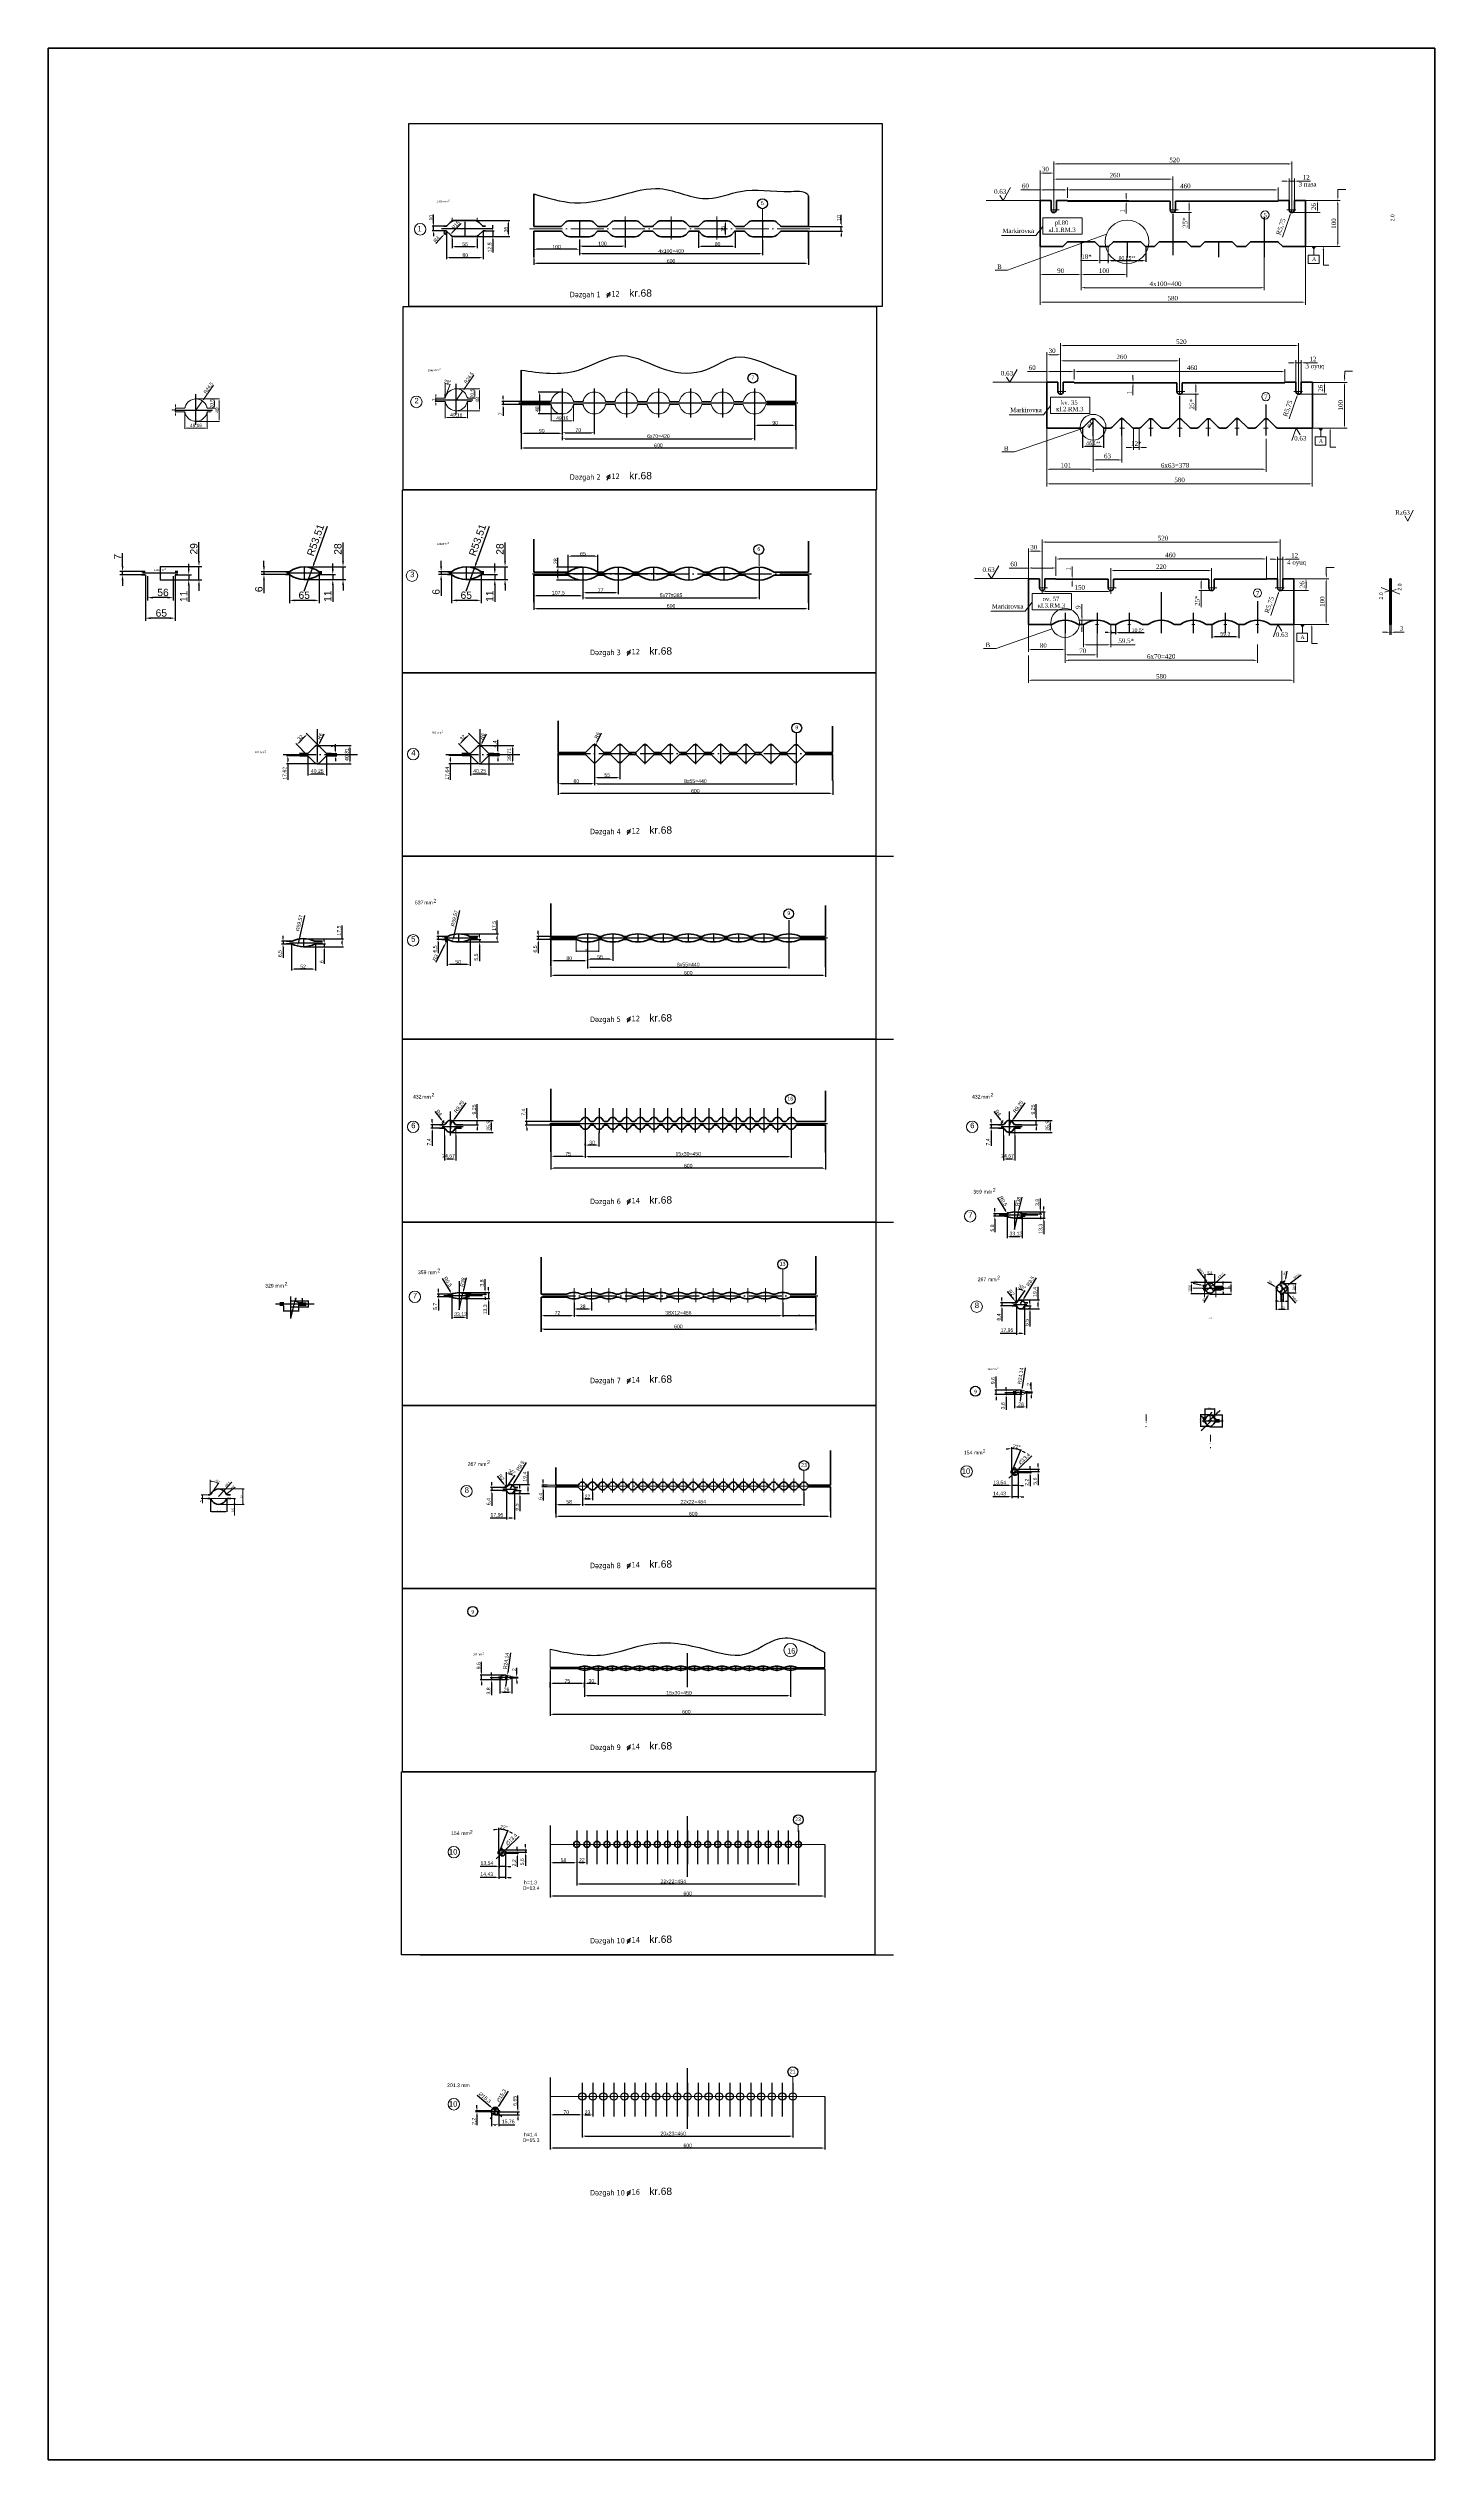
# Model space of a CAD drawing. Header units: millimetres. Extents: x -954 to 34898, y -2134 to 12006.
# Drawn here: x 4345 to 7374, y 3030 to 8297 of the extents above; entities that cross this region are included whole.
import ezdxf

# ---------------------------------------------------------------- set-up
doc = ezdxf.new("R2010")
doc.units = ezdxf.units.MM
doc.header["$LTSCALE"] = 3
doc.linetypes.add('ACAD_ISO04W100', pattern=[30, 24, -3, 0, -3])
for name, color, linetype, lineweight in [('02 - A', 4, 'Continuous', 9), ('AM_BOR', 7, 'Continuous', 50), ('Main', 1, 'Continuous', 40), ('Quota', 3, 'Continuous', 40), ('контурная', 7, 'Continuous', 50), ('осевые', 1, 'ACAD_ISO04W100', 25), ('размерные', 7, 'Continuous', 25), ('тонкая', 7, 'Continuous', 20), ('тонкий', 7, 'Continuous', 20)]:
    doc.layers.add(name, color=color, linetype=linetype, lineweight=lineweight)
doc.layers.add('осевая', color=4, linetype='Continuous')
doc.styles.add('s1v2', font='arial.ttf', dxfattribs={"width": 0.5, "height": 2})
doc.styles.add('s1v4', font='arial.ttf', dxfattribs={"height": 4})
doc.styles.add('s2.5v4', font='times.ttf', dxfattribs={"height": 10})
doc.styles.add('s2v4', font='arial.ttf', dxfattribs={"height": 8})
doc.styles.add('s3v2.5', font='arial.ttf', dxfattribs={"width": 0.8, "height": 7.5})
doc.styles.add('s3v4', font='arial.ttf', dxfattribs={"width": 0.8, "height": 12})
doc.styles.add('s4v4', font='arial.ttf', dxfattribs={"height": 16})
doc.styles.get("Standard").update_dxf_attribs({"font": 'arial.ttf'})
doc.dimstyles.new('ISO-25', dxfattribs={"dimtxt": 2.5, "dimasz": 2.5, "dimexe": 1.25, "dimexo": 0.625, "dimtad": 1, "dimtxsty": 'Standard', "dimcen": 2.5, "dimadec": 0, "dimazin": 0, "dimtfac": 1, "dimtmove": 0, "dimatfit": 3, "dimfxl": 1, "dimarcsym": 0})
doc.dimstyles.new('ISO-25$0', dxfattribs={"dimscale": 2, "dimtxt": 4, "dimasz": 3, "dimexe": 0.5, "dimexo": 0, "dimgap": 1, "dimtad": 1, "dimtxsty": 'Standard', "dimcen": 3, "dimclrd": 150, "dimclre": 150, "dimadec": 0, "dimazin": 0, "dimtfac": 1, "dimtmove": 0, "dimatfit": 3, "dimfxl": 1, "dimlwd": -1, "dimarcsym": 0})
doc.dimstyles.new('ISO-25$4', dxfattribs={"dimscale": 3, "dimtxt": 4, "dimasz": 1, "dimexe": 0, "dimexo": 1, "dimtad": 1, "dimtih": 1, "dimtoh": 1, "dimtxsty": 'Standard', "dimcen": 2, "dimclrd": 5, "dimclre": 5, "dimclrt": 3, "dimadec": 0, "dimazin": 0, "dimtfac": 1, "dimtmove": 0, "dimatfit": 3, "dimfxl": 1, "dimarcsym": 0})
doc.dimstyles.new('s1v2', dxfattribs={"dimtxt": 2, "dimasz": 1, "dimexe": 1, "dimexo": 0, "dimgap": 0.5, "dimtad": 1, "dimtxsty": 'Standard', "dimcen": 1, "dimadec": 0, "dimazin": 0, "dimtfac": 1, "dimtix": 1, "dimtmove": 0, "dimatfit": 3, "dimfxl": 1, "dimarcsym": 0})
doc.dimstyles.new('s1v4', dxfattribs={"dimtxt": 4, "dimasz": 1.5, "dimexe": 2, "dimexo": 0, "dimgap": 0.7, "dimtad": 1, "dimtxsty": 'Standard', "dimcen": 2.5, "dimadec": 0, "dimazin": 0, "dimtfac": 1, "dimtix": 1, "dimtmove": 0, "dimatfit": 3, "dimfxl": 1, "dimlwd": -1, "dimlwe": 20, "dimarcsym": 0})
doc.dimstyles.new('s2.5v4', dxfattribs={"dimtxt": 10, "dimasz": 8, "dimexe": 5.5, "dimexo": 0.5, "dimgap": 3.5, "dimtad": 1, "dimdec": 0, "dimtxsty": 's2.5v4', "dimcen": 2.5, "dimclrd": 256, "dimclre": 1, "dimclrt": 256, "dimadec": 0, "dimazin": 0, "dimtfac": 1, "dimtdec": 0, "dimtmove": 0, "dimatfit": 3, "dimfxl": 1, "dimlwd": -1, "dimlwe": -1, "dimarcsym": 0})
doc.dimstyles.new('s2v4', dxfattribs={"dimtxt": 8, "dimasz": 6, "dimexe": 3, "dimexo": 0, "dimgap": 1.5, "dimtad": 1, "dimtxsty": 'Standard', "dimcen": 2.5, "dimadec": 0, "dimazin": 0, "dimtfac": 1, "dimtmove": 0, "dimatfit": 3, "dimfxl": 1, "dimarcsym": 0})
doc.dimstyles.new('s2v4$0', dxfattribs={"dimtxt": 8, "dimasz": 6, "dimexe": 3, "dimexo": 0, "dimgap": 1.5, "dimtad": 1, "dimtxsty": 'Standard', "dimcen": 2.5, "dimadec": 0, "dimazin": 0, "dimtfac": 1, "dimtmove": 0, "dimatfit": 3, "dimfxl": 1, "dimarcsym": 0})
doc.dimstyles.new('s3v2.5', dxfattribs={"dimtxt": 7.5, "dimasz": 4, "dimexe": 1.25, "dimexo": 0.625, "dimtad": 1, "dimtxsty": 's3v2.5', "dimcen": 1.5, "dimclrd": 6, "dimclre": 256, "dimclrt": 1, "dimadec": 0, "dimazin": 0, "dimtfac": 1, "dimtmove": 0, "dimatfit": 3, "dimfxl": 1, "dimlwd": -1, "dimlwe": -1, "dimarcsym": 0})
doc.dimstyles.new('s4v4', dxfattribs={"dimtxt": 16, "dimasz": 12, "dimexe": 6, "dimexo": 0, "dimgap": 3, "dimtad": 1, "dimtxsty": 'Standard', "dimcen": 2.5, "dimadec": 0, "dimazin": 0, "dimtfac": 1, "dimtmove": 0, "dimatfit": 3, "dimfxl": 1, "dimarcsym": 0})

# ---------------------------------------------------------------- blocks, each defined once
blk = doc.blocks.new('*D498')
at = {"layer": 'Defpoints', "color": 0, "transparency": 16777216}
for p in [(5378.1, 7456.9), (5978.1, 7463.3), (5978.1, 7423.7)]:
    blk.add_point(p, dxfattribs=at)
at = {"layer": 'тонкий', "color": 0, "lineweight": -2, "transparency": 16777216}
for p, q in [((5378.1, 7456.9), (5378.1, 7420.7)), ((5978.1, 7463.3), (5978.1, 7420.7)), ((5384.1, 7423.7), (5972.1, 7423.7))]:
    blk.add_line(p, q, dxfattribs=at)
at = {"layer": 'тонкий', "color": 0, "transparency": 16777216}
for points in [[(5384.1, 7424.7), (5384.1, 7422.7), (5378.1, 7423.7)], [(5972.1, 7424.7), (5972.1, 7422.7), (5978.1, 7423.7)]]:
    blk.add_solid(points, dxfattribs=at)
at = {"layer": 'тонкий', "color": 0, "transparency": 16777216, "insert": (5678.1, 7429.3), "char_height": 8, "attachment_point": 5}
blk.add_mtext('600', dxfattribs=at)
blk = doc.blocks.new('*D458')
at = {"layer": 'Defpoints', "color": 0, "transparency": 16777216}
for p in [(6541.8, 8044), (6541.8, 7963.8), (7061.8, 7963.8)]:
    blk.add_point(p, dxfattribs=at)
at = {"layer": 'тонкая', "color": 1, "transparency": 16777216}
for p, q in [((6541.8, 7964.3), (6541.8, 8049.5)), ((7061.8, 7964.3), (7061.8, 8049.5))]:
    blk.add_line(p, q, dxfattribs=at)
at = {"layer": 'тонкая', "transparency": 16777216}
blk.add_line((7053.8, 8044), (6549.8, 8044), dxfattribs=at)
for points in [[(6549.8, 8045.3), (6549.8, 8042.6), (6541.8, 8044)], [(7053.8, 8045.3), (7053.8, 8042.6), (7061.8, 8044)]]:
    blk.add_solid(points, dxfattribs=at)
at = {"layer": 'тонкая', "transparency": 16777216, "insert": (6805.7, 8052.5), "char_height": 10, "attachment_point": 5, "style": 's2.5v4'}
blk.add_mtext('520', dxfattribs=at)
blk = doc.blocks.new('*D459')
at = {"layer": 'Defpoints', "color": 0, "transparency": 16777216}
for p in [(6823.5, 7962.8), (6837.4, 7962.8), (6801.8, 7937.8)]:
    blk.add_point(p, dxfattribs=at)
at = {"layer": 'тонкая', "color": 1, "transparency": 16777216}
for p, q in [((6824, 7962.8), (6842.9, 7962.8)), ((6802.3, 7937.8), (6842.9, 7937.8))]:
    blk.add_line(p, q, dxfattribs=at)
at = {"layer": 'тонкая', "transparency": 16777216}
for p, q in [((6837.4, 7954.8), (6837.4, 7945.8)), ((6837.4, 7937.8), (6837.4, 7902))]:
    blk.add_line(p, q, dxfattribs=at)
for points in [[(6836.1, 7954.8), (6838.8, 7954.8), (6837.4, 7962.8)], [(6836.1, 7945.8), (6838.8, 7945.8), (6837.4, 7937.8)]]:
    blk.add_solid(points, dxfattribs=at)
at = {"layer": 'тонкая', "transparency": 16777216, "insert": (6828.8, 7915.9), "char_height": 10, "attachment_point": 5, "rotation": 90, "style": 's2.5v4'}
blk.add_mtext('25*', dxfattribs=at)
blk = doc.blocks.new('*D460')
at = {"layer": 'Defpoints', "color": 0, "transparency": 16777216}
for p in [(6572.7, 7963.8), (6652.8, 7962.8), (6700, 7962.8)]:
    blk.add_point(p, dxfattribs=at)
at = {"layer": 'тонкая', "color": 1, "transparency": 16777216}
for p, q in [((6573.2, 7963.8), (6705.5, 7963.8)), ((6653.3, 7962.8), (6705.5, 7962.8))]:
    blk.add_line(p, q, dxfattribs=at)
at = {"layer": 'тонкая', "transparency": 16777216}
for p, q in [((6700, 7971.8), (6700, 7979.8)), ((6700, 7963.8), (6700, 7962.8)), ((6700, 7954.8), (6700, 7936))]:
    blk.add_line(p, q, dxfattribs=at)
for points in [[(6698.7, 7971.8), (6701.4, 7971.8), (6700, 7963.8)], [(6698.7, 7954.8), (6701.4, 7954.8), (6700, 7962.8)]]:
    blk.add_solid(points, dxfattribs=at)
at = {"layer": 'тонкая', "transparency": 16777216, "insert": (6691.5, 7941.4), "char_height": 10, "attachment_point": 5, "rotation": 90, "style": 's2.5v4'}
blk.add_mtext('1', dxfattribs=at)
blk = doc.blocks.new('*D461')
at = {"layer": 'Defpoints', "color": 0, "transparency": 16777216}
for p in [(6541.8, 8010.8), (6541.8, 7984.2), (6801.8, 7963.8)]:
    blk.add_point(p, dxfattribs=at)
at = {"layer": 'тонкая', "color": 1, "transparency": 16777216}
for p, q in [((6541.8, 7984.7), (6541.8, 8016.3)), ((6801.8, 7964.3), (6801.8, 8016.3))]:
    blk.add_line(p, q, dxfattribs=at)
at = {"layer": 'тонкая', "transparency": 16777216}
blk.add_line((6793.8, 8010.8), (6549.8, 8010.8), dxfattribs=at)
for points in [[(6549.8, 8012.1), (6549.8, 8009.5), (6541.8, 8010.8)], [(6793.8, 8012.1), (6793.8, 8009.5), (6801.8, 8010.8)]]:
    blk.add_solid(points, dxfattribs=at)
at = {"layer": 'тонкая', "transparency": 16777216, "insert": (6675.2, 8019.4), "char_height": 10, "attachment_point": 5, "style": 's2.5v4'}
blk.add_mtext('260', dxfattribs=at)
blk = doc.blocks.new('*D462')
at = {"layer": 'Defpoints', "color": 0, "transparency": 16777216}
for p in [(6511.8, 8024.1), (6511.8, 7963.8), (6541.8, 7964.3)]:
    blk.add_point(p, dxfattribs=at)
at = {"layer": 'тонкая', "color": 1, "transparency": 16777216}
for p, q in [((6511.8, 7964.3), (6511.8, 8029.6)), ((6541.8, 7964.8), (6541.8, 8029.6))]:
    blk.add_line(p, q, dxfattribs=at)
at = {"layer": 'тонкая', "transparency": 16777216}
blk.add_line((6533.8, 8024.1), (6519.8, 8024.1), dxfattribs=at)
for points in [[(6519.8, 8025.4), (6519.8, 8022.7), (6511.8, 8024.1)], [(6533.8, 8025.4), (6533.8, 8022.7), (6541.8, 8024.1)]]:
    blk.add_solid(points, dxfattribs=at)
at = {"layer": 'тонкая', "transparency": 16777216, "insert": (6523.4, 8032.7), "char_height": 10, "attachment_point": 5, "style": 's2.5v4'}
blk.add_mtext('30', dxfattribs=at)
blk = doc.blocks.new('*D463')
at = {"layer": 'Defpoints', "color": 0, "transparency": 16777216}
for p in [(7067.6, 8006.4), (7056.1, 7963.8), (7067.6, 7963.8)]:
    blk.add_point(p, dxfattribs=at)
at = {"layer": 'тонкая', "transparency": 16777216}
for p, q in [((7048.1, 8006.4), (7040.1, 8006.4)), ((7056.1, 8006.4), (7067.6, 8006.4)), ((7075.6, 8006.4), (7103, 8006.4))]:
    blk.add_line(p, q, dxfattribs=at)
at = {"layer": 'тонкая', "color": 1, "transparency": 16777216}
for p, q in [((7056.1, 7964.3), (7056.1, 8011.9)), ((7067.6, 7964.3), (7067.6, 8011.9))]:
    blk.add_line(p, q, dxfattribs=at)
at = {"layer": 'тонкая', "transparency": 16777216}
for points in [[(7048.1, 8007.7), (7048.1, 8005.1), (7056.1, 8006.4)], [(7075.6, 8007.7), (7075.6, 8005.1), (7067.6, 8006.4)]]:
    blk.add_solid(points, dxfattribs=at)
at = {"layer": 'тонкая', "transparency": 16777216, "insert": (7093.3, 8014.9), "char_height": 10, "attachment_point": 5, "style": 's2.5v4'}
blk.add_mtext('12', dxfattribs=at)
blk = doc.blocks.new('*D464')
at = {"layer": 'Defpoints', "color": 0, "transparency": 16777216}
for p in [(7091.8, 7963.8), (7118.1, 7963.8), (7061.8, 7937.8)]:
    blk.add_point(p, dxfattribs=at)
at = {"layer": 'тонкая', "color": 1, "transparency": 16777216}
for p, q in [((7092.3, 7963.8), (7123.6, 7963.8)), ((7062.3, 7937.8), (7123.6, 7937.8))]:
    blk.add_line(p, q, dxfattribs=at)
at = {"layer": 'тонкая', "transparency": 16777216}
blk.add_line((7118.1, 7945.8), (7118.1, 7955.8), dxfattribs=at)
for points in [[(7116.8, 7955.8), (7119.5, 7955.8), (7118.1, 7963.8)], [(7116.8, 7945.8), (7119.5, 7945.8), (7118.1, 7937.8)]]:
    blk.add_solid(points, dxfattribs=at)
at = {"layer": 'тонкая', "transparency": 16777216, "insert": (7109.6, 7950.8), "char_height": 10, "attachment_point": 5, "rotation": 90, "style": 's2.5v4'}
blk.add_mtext('26', dxfattribs=at)
blk = doc.blocks.new('*D335')
at = {"layer": 'Defpoints', "color": 0, "transparency": 16777216}
for p in [(6511.8, 7979.9), (6571.8, 7987.2), (6571.8, 7969.3)]:
    blk.add_point(p, dxfattribs=at)
at = {"layer": 'тонкая', "transparency": 16777216}
for p, q in [((6511.8, 7987.2), (6469.6, 7987.2)), ((6563.8, 7987.2), (6519.8, 7987.2))]:
    blk.add_line(p, q, dxfattribs=at)
at = {"layer": 'тонкая', "color": 1, "transparency": 16777216}
for p, q in [((6511.8, 7980.4), (6511.8, 7992.7)), ((6571.8, 7969.8), (6571.8, 7992.7))]:
    blk.add_line(p, q, dxfattribs=at)
at = {"layer": 'тонкая', "transparency": 16777216}
for points in [[(6519.8, 7988.6), (6519.8, 7985.9), (6511.8, 7987.2)], [(6563.8, 7988.6), (6563.8, 7985.9), (6571.8, 7987.2)]]:
    blk.add_solid(points, dxfattribs=at)
at = {"layer": 'тонкая', "transparency": 16777216, "insert": (6479.9, 7995.8), "char_height": 10, "attachment_point": 5, "style": 's2.5v4'}
blk.add_mtext('60', dxfattribs=at)
blk = doc.blocks.new('*D465')
at = {"layer": 'Defpoints', "color": 0, "transparency": 16777216}
for p in [(6571.8, 7985.8), (7031.8, 7987.2), (7031.8, 7963.8)]:
    blk.add_point(p, dxfattribs=at)
at = {"layer": 'тонкая', "color": 1, "transparency": 16777216}
for p, q in [((6571.8, 7986.3), (6571.8, 7992.7)), ((7031.8, 7964.3), (7031.8, 7992.7))]:
    blk.add_line(p, q, dxfattribs=at)
at = {"layer": 'тонкая', "transparency": 16777216}
blk.add_line((6579.8, 7987.2), (7023.8, 7987.2), dxfattribs=at)
for points in [[(6579.8, 7988.6), (6579.8, 7985.9), (6571.8, 7987.2)], [(7023.8, 7988.6), (7023.8, 7985.9), (7031.8, 7987.2)]]:
    blk.add_solid(points, dxfattribs=at)
at = {"layer": 'тонкая', "transparency": 16777216, "insert": (6829.3, 7995.8), "char_height": 10, "attachment_point": 5, "style": 's2.5v4'}
blk.add_mtext('460', dxfattribs=at)
blk = doc.blocks.new('*D466')
at = {"layer": 'Defpoints', "color": 0, "transparency": 16777216}
for p in [(7123.6, 7963.8), (7162.2, 7963.8), (7091.8, 7863.8)]:
    blk.add_point(p, dxfattribs=at)
at = {"layer": 'тонкая', "color": 1, "transparency": 16777216}
for p, q in [((7124.1, 7963.8), (7167.7, 7963.8)), ((7092.3, 7863.8), (7167.7, 7863.8))]:
    blk.add_line(p, q, dxfattribs=at)
at = {"layer": 'тонкая', "transparency": 16777216}
blk.add_line((7162.2, 7871.8), (7162.2, 7955.8), dxfattribs=at)
for points in [[(7160.9, 7955.8), (7163.6, 7955.8), (7162.2, 7963.8)], [(7160.9, 7871.8), (7163.6, 7871.8), (7162.2, 7863.8)]]:
    blk.add_solid(points, dxfattribs=at)
at = {"layer": 'тонкая', "transparency": 16777216, "insert": (7153.6, 7913.8), "char_height": 10, "attachment_point": 5, "rotation": 90, "style": 's2.5v4'}
blk.add_mtext('100', dxfattribs=at)
blk = doc.blocks.new('*D467')
at = {"layer": 'Defpoints', "color": 0, "transparency": 16777216}
for p in [(6511.8, 7863.8), (6511.8, 7802.3), (6601.8, 7840.7)]:
    blk.add_point(p, dxfattribs=at)
at = {"layer": 'тонкая', "color": 1, "transparency": 16777216}
for p, q in [((6511.8, 7863.3), (6511.8, 7796.8)), ((6601.8, 7840.2), (6601.8, 7796.8))]:
    blk.add_line(p, q, dxfattribs=at)
at = {"layer": 'тонкая', "transparency": 16777216}
blk.add_line((6593.8, 7802.3), (6519.8, 7802.3), dxfattribs=at)
for points in [[(6519.8, 7803.7), (6519.8, 7801), (6511.8, 7802.3)], [(6593.8, 7803.7), (6593.8, 7801), (6601.8, 7802.3)]]:
    blk.add_solid(points, dxfattribs=at)
at = {"layer": 'тонкая', "transparency": 16777216, "insert": (6556.8, 7810.9), "char_height": 10, "attachment_point": 5, "style": 's2.5v4'}
blk.add_mtext('90', dxfattribs=at)
blk = doc.blocks.new('*D468')
at = {"layer": 'Defpoints', "color": 0, "transparency": 16777216}
for p in [(6601.8, 7802.3), (6701.8, 7840.7), (6701.8, 7802.3)]:
    blk.add_point(p, dxfattribs=at)
at = {"layer": 'тонкая', "color": 1, "transparency": 16777216}
for p, q in [((6601.8, 7802.8), (6601.8, 7807.8)), ((6701.8, 7840.2), (6701.8, 7796.8))]:
    blk.add_line(p, q, dxfattribs=at)
at = {"layer": 'тонкая', "transparency": 16777216}
blk.add_line((6609.8, 7802.3), (6693.8, 7802.3), dxfattribs=at)
for points in [[(6609.8, 7803.7), (6609.8, 7801), (6601.8, 7802.3)], [(6693.8, 7803.7), (6693.8, 7801), (6701.8, 7802.3)]]:
    blk.add_solid(points, dxfattribs=at)
at = {"layer": 'тонкая', "transparency": 16777216, "insert": (6651.8, 7810.9), "char_height": 10, "attachment_point": 5, "style": 's2.5v4'}
blk.add_mtext('100', dxfattribs=at)
blk = doc.blocks.new('*D469')
at = {"layer": 'Defpoints', "color": 0, "transparency": 16777216}
for p in [(6601.8, 7796.8), (7001.8, 7840.7), (7001.8, 7773.7)]:
    blk.add_point(p, dxfattribs=at)
at = {"layer": 'тонкая', "color": 1, "transparency": 16777216}
for p, q in [((6601.8, 7796.3), (6601.8, 7768.2)), ((7001.8, 7840.2), (7001.8, 7768.2))]:
    blk.add_line(p, q, dxfattribs=at)
at = {"layer": 'тонкая', "transparency": 16777216}
blk.add_line((6609.8, 7773.7), (6993.8, 7773.7), dxfattribs=at)
for points in [[(6609.8, 7775), (6609.8, 7772.3), (6601.8, 7773.7)], [(6993.8, 7775), (6993.8, 7772.3), (7001.8, 7773.7)]]:
    blk.add_solid(points, dxfattribs=at)
at = {"layer": 'тонкая', "transparency": 16777216, "insert": (6786, 7782.2), "char_height": 10, "attachment_point": 5, "style": 's2.5v4'}
blk.add_mtext('4x100=400', dxfattribs=at)
blk = doc.blocks.new('*D336')
at = {"layer": 'Defpoints', "color": 0, "transparency": 16777216}
for p in [(7091.8, 7863.8), (6511.8, 7796.8), (7091.8, 7742.1)]:
    blk.add_point(p, dxfattribs=at)
at = {"layer": 'тонкая', "color": 1, "transparency": 16777216}
for p, q in [((7091.8, 7863.3), (7091.8, 7736.6)), ((6511.8, 7796.3), (6511.8, 7736.6))]:
    blk.add_line(p, q, dxfattribs=at)
at = {"layer": 'тонкая', "transparency": 16777216}
blk.add_line((6519.8, 7742.1), (7083.8, 7742.1), dxfattribs=at)
for points in [[(6519.8, 7743.4), (6519.8, 7740.8), (6511.8, 7742.1)], [(7083.8, 7743.4), (7083.8, 7740.8), (7091.8, 7742.1)]]:
    blk.add_solid(points, dxfattribs=at)
at = {"layer": 'тонкая', "transparency": 16777216, "insert": (6801.8, 7750.7), "char_height": 10, "attachment_point": 5, "style": 's2.5v4'}
blk.add_mtext('580', dxfattribs=at)
blk = doc.blocks.new('*D470')
at = {"layer": 'Defpoints', "color": 0, "transparency": 16777216}
for p in [(7060, 7938.1), (7061.8, 7943.6)]:
    blk.add_point(p, dxfattribs=at)
at = {"layer": 'тонкая', "transparency": 16777216}
for p, q in [((7041.4, 7883.8), (7057.4, 7930.6)), ((7061.8, 7943.6), (7060, 7938.1))]:
    blk.add_line(p, q, dxfattribs=at)
blk.add_solid([(7056.1, 7931), (7058.7, 7930.1), (7060, 7938.1)], dxfattribs=at)
at = {"layer": 'тонкая', "transparency": 16777216, "insert": (7038.9, 7906.5), "char_height": 10, "attachment_point": 5, "rotation": 71.1387, "style": 's2.5v4'}
blk.add_mtext('R5,75', dxfattribs=at)
blk = doc.blocks.new('*D471')
at = {"layer": 'Defpoints', "color": 0, "transparency": 16777216}
for p in [(6642.7, 7863.8), (6661, 7863.8), (6642.7, 7832.9)]:
    blk.add_point(p, dxfattribs=at)
at = {"layer": 'тонкая', "color": 1, "transparency": 16777216}
for p, q in [((6642.7, 7863.3), (6642.7, 7827.4)), ((6661, 7863.3), (6661, 7827.4))]:
    blk.add_line(p, q, dxfattribs=at)
at = {"layer": 'тонкая', "transparency": 16777216}
for p, q in [((6634.7, 7832.9), (6600.3, 7832.9)), ((6661, 7832.9), (6642.7, 7832.9)), ((6669, 7832.9), (6677, 7832.9))]:
    blk.add_line(p, q, dxfattribs=at)
for points in [[(6634.7, 7834.3), (6634.7, 7831.6), (6642.7, 7832.9)], [(6669, 7834.3), (6669, 7831.6), (6661, 7832.9)]]:
    blk.add_solid(points, dxfattribs=at)
at = {"layer": 'тонкая', "transparency": 16777216, "insert": (6613.5, 7841.5), "char_height": 10, "attachment_point": 5, "style": 's2.5v4'}
blk.add_mtext('18*', dxfattribs=at)
blk = doc.blocks.new('*D472')
at = {"layer": 'Defpoints', "color": 0, "transparency": 16777216}
for p in [(6742.7, 7863.8), (6661, 7833.6), (6742.7, 7832.9)]:
    blk.add_point(p, dxfattribs=at)
at = {"layer": 'тонкая', "color": 0, "lineweight": -2, "transparency": 16777216}
for p, q in [((6742.7, 7863.8), (6742.7, 7829.9)), ((6661, 7833.6), (6661, 7829.9)), ((6667, 7832.9), (6736.7, 7832.9))]:
    blk.add_line(p, q, dxfattribs=at)
at = {"layer": 'тонкая', "color": 0, "transparency": 16777216}
for points in [[(6667, 7833.9), (6667, 7831.9), (6661, 7832.9)], [(6736.7, 7833.9), (6736.7, 7831.9), (6742.7, 7832.9)]]:
    blk.add_solid(points, dxfattribs=at)
at = {"layer": 'тонкая', "color": 0, "transparency": 16777216, "insert": (6701.8, 7838.5), "char_height": 8, "attachment_point": 5}
blk.add_mtext('80.25**', dxfattribs=at)
blk = doc.blocks.new('*D473')
at = {"layer": 'Defpoints', "color": 0, "transparency": 16777216}
for p in [(5405.8, 7861.7), (5405.8, 7857.5), (5505.8, 7878.8)]:
    blk.add_point(p, dxfattribs=at)
at = {"layer": 'тонкий', "color": 0, "lineweight": -2, "transparency": 16777216}
for p, q in [((5405.8, 7861.7), (5405.8, 7854.5)), ((5499.8, 7857.5), (5411.8, 7857.5)), ((5505.8, 7878.8), (5505.8, 7854.5))]:
    blk.add_line(p, q, dxfattribs=at)
at = {"layer": 'тонкий', "color": 0, "transparency": 16777216}
for points in [[(5411.8, 7858.5), (5411.8, 7856.5), (5405.8, 7857.5)], [(5499.8, 7858.5), (5499.8, 7856.5), (5505.8, 7857.5)]]:
    blk.add_solid(points, dxfattribs=at)
at = {"layer": 'тонкий', "color": 0, "transparency": 16777216, "insert": (5455.8, 7863.1), "char_height": 8, "attachment_point": 5}
blk.add_mtext('100', dxfattribs=at)
blk = doc.blocks.new('*D474')
at = {"layer": 'Defpoints', "color": 0, "transparency": 16777216}
for p in [(5505.8, 7867.1), (5605.8, 7878.1), (5605.8, 7864.7)]:
    blk.add_point(p, dxfattribs=at)
at = {"layer": 'тонкий', "color": 0, "lineweight": -2, "transparency": 16777216}
for p, q in [((5505.8, 7867.1), (5505.8, 7861.7)), ((5511.8, 7864.7), (5599.8, 7864.7)), ((5605.8, 7878.1), (5605.8, 7861.7))]:
    blk.add_line(p, q, dxfattribs=at)
at = {"layer": 'тонкий', "color": 0, "transparency": 16777216}
for points in [[(5511.8, 7865.7), (5511.8, 7863.7), (5505.8, 7864.7)], [(5599.8, 7865.7), (5599.8, 7863.7), (5605.8, 7864.7)]]:
    blk.add_solid(points, dxfattribs=at)
at = {"layer": 'тонкий', "color": 0, "transparency": 16777216, "insert": (5555.8, 7870.3), "char_height": 8, "attachment_point": 5}
blk.add_mtext('100', dxfattribs=at)
blk = doc.blocks.new('*D475')
at = {"layer": 'Defpoints', "color": 0, "transparency": 16777216}
for p in [(5505.8, 7857.5), (5905.8, 7878.1), (5905.8, 7848.1)]:
    blk.add_point(p, dxfattribs=at)
at = {"layer": 'тонкий', "color": 0, "lineweight": -2, "transparency": 16777216}
for p, q in [((5505.8, 7857.5), (5505.8, 7845.1)), ((5511.8, 7848.1), (5899.8, 7848.1)), ((5905.8, 7878.1), (5905.8, 7845.1))]:
    blk.add_line(p, q, dxfattribs=at)
at = {"layer": 'тонкий', "color": 0, "transparency": 16777216}
for points in [[(5511.8, 7849.1), (5511.8, 7847.1), (5505.8, 7848.1)], [(5899.8, 7849.1), (5899.8, 7847.1), (5905.8, 7848.1)]]:
    blk.add_solid(points, dxfattribs=at)
at = {"layer": 'тонкий', "color": 0, "transparency": 16777216, "insert": (5705.8, 7853.7), "char_height": 8, "attachment_point": 5}
blk.add_mtext('4x100=400', dxfattribs=at)
blk = doc.blocks.new('*D476')
at = {"layer": 'Defpoints', "color": 0, "transparency": 16777216}
for p in [(5405.8, 7837.7), (5405.8, 7826.3), (6005.8, 7837.7)]:
    blk.add_point(p, dxfattribs=at)
at = {"layer": 'тонкий', "color": 0, "lineweight": -2, "transparency": 16777216}
for p, q in [((5405.8, 7837.7), (5405.8, 7823.3)), ((5999.8, 7826.3), (5411.8, 7826.3)), ((6005.8, 7837.7), (6005.8, 7823.3))]:
    blk.add_line(p, q, dxfattribs=at)
at = {"layer": 'тонкий', "color": 0, "transparency": 16777216}
for points in [[(5411.8, 7827.3), (5411.8, 7825.3), (5405.8, 7826.3)], [(5999.8, 7827.3), (5999.8, 7825.3), (6005.8, 7826.3)]]:
    blk.add_solid(points, dxfattribs=at)
at = {"layer": 'тонкий', "color": 0, "transparency": 16777216, "insert": (5705.8, 7831.9), "char_height": 8, "attachment_point": 5}
blk.add_mtext('600', dxfattribs=at)
blk = doc.blocks.new('*D482')
at = {"layer": 'Defpoints', "color": 0, "transparency": 16777216}
for p in [(6556.7, 7647.2), (6556.7, 7567), (7076.7, 7567)]:
    blk.add_point(p, dxfattribs=at)
at = {"layer": 'тонкая', "color": 1, "transparency": 16777216}
for p, q in [((6556.7, 7567.5), (6556.7, 7652.7)), ((7076.7, 7567.5), (7076.7, 7652.7))]:
    blk.add_line(p, q, dxfattribs=at)
at = {"layer": 'тонкая', "transparency": 16777216}
blk.add_line((7068.7, 7647.2), (6564.7, 7647.2), dxfattribs=at)
for points in [[(6564.7, 7648.5), (6564.7, 7645.8), (6556.7, 7647.2)], [(7068.7, 7648.5), (7068.7, 7645.8), (7076.7, 7647.2)]]:
    blk.add_solid(points, dxfattribs=at)
at = {"layer": 'тонкая', "transparency": 16777216, "insert": (6820.6, 7655.7), "char_height": 10, "attachment_point": 5, "style": 's2.5v4'}
blk.add_mtext('520', dxfattribs=at)
blk = doc.blocks.new('*D483')
at = {"layer": 'Defpoints', "color": 0, "transparency": 16777216}
for p in [(6816.7, 7541), (6838.3, 7566), (6852.3, 7566)]:
    blk.add_point(p, dxfattribs=at)
at = {"layer": 'тонкая', "color": 1, "transparency": 16777216}
for p, q in [((6817.2, 7541), (6857.8, 7541)), ((6838.8, 7566), (6857.8, 7566))]:
    blk.add_line(p, q, dxfattribs=at)
at = {"layer": 'тонкая', "transparency": 16777216}
for p, q in [((6852.3, 7558), (6852.3, 7549)), ((6852.3, 7541), (6852.3, 7505.2))]:
    blk.add_line(p, q, dxfattribs=at)
for points in [[(6851, 7558), (6853.6, 7558), (6852.3, 7566)], [(6851, 7549), (6853.6, 7549), (6852.3, 7541)]]:
    blk.add_solid(points, dxfattribs=at)
at = {"layer": 'тонкая', "transparency": 16777216, "insert": (6843.7, 7519.1), "char_height": 10, "attachment_point": 5, "rotation": 90, "style": 's2.5v4'}
blk.add_mtext('25*', dxfattribs=at)
blk = doc.blocks.new('*D484')
at = {"layer": 'Defpoints', "color": 0, "transparency": 16777216}
for p in [(6587.6, 7567), (6667.7, 7566), (6714.9, 7566)]:
    blk.add_point(p, dxfattribs=at)
at = {"layer": 'тонкая', "color": 1, "transparency": 16777216}
for p, q in [((6588.1, 7567), (6720.4, 7567)), ((6668.2, 7566), (6720.4, 7566))]:
    blk.add_line(p, q, dxfattribs=at)
at = {"layer": 'тонкая', "transparency": 16777216}
for p, q in [((6714.9, 7575), (6714.9, 7583)), ((6714.9, 7567), (6714.9, 7566)), ((6714.9, 7558), (6714.9, 7539.2))]:
    blk.add_line(p, q, dxfattribs=at)
for points in [[(6713.6, 7575), (6716.3, 7575), (6714.9, 7567)], [(6713.6, 7558), (6716.3, 7558), (6714.9, 7566)]]:
    blk.add_solid(points, dxfattribs=at)
at = {"layer": 'тонкая', "transparency": 16777216, "insert": (6706.4, 7544.6), "char_height": 10, "attachment_point": 5, "rotation": 90, "style": 's2.5v4'}
blk.add_mtext('1', dxfattribs=at)
blk = doc.blocks.new('*D485')
at = {"layer": 'Defpoints', "color": 0, "transparency": 16777216}
for p in [(6556.7, 7614), (6556.7, 7587.4), (6816.7, 7567)]:
    blk.add_point(p, dxfattribs=at)
at = {"layer": 'тонкая', "color": 1, "transparency": 16777216}
for p, q in [((6556.7, 7587.9), (6556.7, 7619.5)), ((6816.7, 7567.5), (6816.7, 7619.5))]:
    blk.add_line(p, q, dxfattribs=at)
at = {"layer": 'тонкая', "transparency": 16777216}
blk.add_line((6808.7, 7614), (6564.7, 7614), dxfattribs=at)
for points in [[(6564.7, 7615.4), (6564.7, 7612.7), (6556.7, 7614)], [(6808.7, 7615.4), (6808.7, 7612.7), (6816.7, 7614)]]:
    blk.add_solid(points, dxfattribs=at)
at = {"layer": 'тонкая', "transparency": 16777216, "insert": (6690.1, 7622.6), "char_height": 10, "attachment_point": 5, "style": 's2.5v4'}
blk.add_mtext('260', dxfattribs=at)
blk = doc.blocks.new('*D486')
at = {"layer": 'Defpoints', "color": 0, "transparency": 16777216}
for p in [(6526.7, 7627.3), (6526.7, 7567), (6556.7, 7567.5)]:
    blk.add_point(p, dxfattribs=at)
at = {"layer": 'тонкая', "color": 1, "transparency": 16777216}
for p, q in [((6526.7, 7567.5), (6526.7, 7632.8)), ((6556.7, 7568), (6556.7, 7632.8))]:
    blk.add_line(p, q, dxfattribs=at)
at = {"layer": 'тонкая', "transparency": 16777216}
blk.add_line((6548.7, 7627.3), (6534.7, 7627.3), dxfattribs=at)
for points in [[(6534.7, 7628.6), (6534.7, 7625.9), (6526.7, 7627.3)], [(6548.7, 7628.6), (6548.7, 7625.9), (6556.7, 7627.3)]]:
    blk.add_solid(points, dxfattribs=at)
at = {"layer": 'тонкая', "transparency": 16777216, "insert": (6538.3, 7635.9), "char_height": 10, "attachment_point": 5, "style": 's2.5v4'}
blk.add_mtext('30', dxfattribs=at)
blk = doc.blocks.new('*D487')
at = {"layer": 'Defpoints', "color": 0, "transparency": 16777216}
for p in [(7082.5, 7609.6), (7071, 7567), (7082.5, 7567)]:
    blk.add_point(p, dxfattribs=at)
at = {"layer": 'тонкая', "transparency": 16777216}
for p, q in [((7063, 7609.6), (7055, 7609.6)), ((7071, 7609.6), (7082.5, 7609.6)), ((7090.5, 7609.6), (7117.9, 7609.6))]:
    blk.add_line(p, q, dxfattribs=at)
at = {"layer": 'тонкая', "color": 1, "transparency": 16777216}
for p, q in [((7071, 7567.5), (7071, 7615.1)), ((7082.5, 7567.5), (7082.5, 7615.1))]:
    blk.add_line(p, q, dxfattribs=at)
at = {"layer": 'тонкая', "transparency": 16777216}
for points in [[(7063, 7610.9), (7063, 7608.3), (7071, 7609.6)], [(7090.5, 7610.9), (7090.5, 7608.3), (7082.5, 7609.6)]]:
    blk.add_solid(points, dxfattribs=at)
at = {"layer": 'тонкая', "transparency": 16777216, "insert": (7108.2, 7618.1), "char_height": 10, "attachment_point": 5, "style": 's2.5v4'}
blk.add_mtext('12', dxfattribs=at)
blk = doc.blocks.new('*D488')
at = {"layer": 'Defpoints', "color": 0, "transparency": 16777216}
for p in [(7076.7, 7541), (7106.7, 7567), (7133, 7567)]:
    blk.add_point(p, dxfattribs=at)
at = {"layer": 'тонкая', "color": 1, "transparency": 16777216}
for p, q in [((7077.2, 7541), (7138.5, 7541)), ((7107.2, 7567), (7138.5, 7567))]:
    blk.add_line(p, q, dxfattribs=at)
at = {"layer": 'тонкая', "transparency": 16777216}
blk.add_line((7133, 7549), (7133, 7559), dxfattribs=at)
for points in [[(7131.7, 7559), (7134.4, 7559), (7133, 7567)], [(7131.7, 7549), (7134.4, 7549), (7133, 7541)]]:
    blk.add_solid(points, dxfattribs=at)
at = {"layer": 'тонкая', "transparency": 16777216, "insert": (7124.4, 7554), "char_height": 10, "attachment_point": 5, "rotation": 90, "style": 's2.5v4'}
blk.add_mtext('26', dxfattribs=at)
blk = doc.blocks.new('*D339')
at = {"layer": 'Defpoints', "color": 0, "transparency": 16777216}
for p in [(6586.7, 7590.5), (6526.7, 7583.1), (6586.7, 7572.5)]:
    blk.add_point(p, dxfattribs=at)
at = {"layer": 'тонкая', "transparency": 16777216}
for p, q in [((6526.7, 7590.5), (6484.5, 7590.5)), ((6578.7, 7590.5), (6534.7, 7590.5))]:
    blk.add_line(p, q, dxfattribs=at)
at = {"layer": 'тонкая', "color": 1, "transparency": 16777216}
for p, q in [((6526.7, 7583.6), (6526.7, 7596)), ((6586.7, 7573), (6586.7, 7596))]:
    blk.add_line(p, q, dxfattribs=at)
at = {"layer": 'тонкая', "transparency": 16777216}
for points in [[(6534.7, 7591.8), (6534.7, 7589.1), (6526.7, 7590.5)], [(6578.7, 7591.8), (6578.7, 7589.1), (6586.7, 7590.5)]]:
    blk.add_solid(points, dxfattribs=at)
at = {"layer": 'тонкая', "transparency": 16777216, "insert": (6494.8, 7599), "char_height": 10, "attachment_point": 5, "style": 's2.5v4'}
blk.add_mtext('60', dxfattribs=at)
blk = doc.blocks.new('*D489')
at = {"layer": 'Defpoints', "color": 0, "transparency": 16777216}
for p in [(6586.7, 7589), (7046.7, 7590.5), (7046.7, 7567)]:
    blk.add_point(p, dxfattribs=at)
at = {"layer": 'тонкая', "color": 1, "transparency": 16777216}
for p, q in [((6586.7, 7589.5), (6586.7, 7596)), ((7046.7, 7567.5), (7046.7, 7596))]:
    blk.add_line(p, q, dxfattribs=at)
at = {"layer": 'тонкая', "transparency": 16777216}
blk.add_line((6594.7, 7590.5), (7038.7, 7590.5), dxfattribs=at)
for points in [[(6594.7, 7591.8), (6594.7, 7589.1), (6586.7, 7590.5)], [(7038.7, 7591.8), (7038.7, 7589.1), (7046.7, 7590.5)]]:
    blk.add_solid(points, dxfattribs=at)
at = {"layer": 'тонкая', "transparency": 16777216, "insert": (6844.2, 7599), "char_height": 10, "attachment_point": 5, "style": 's2.5v4'}
blk.add_mtext('460', dxfattribs=at)
blk = doc.blocks.new('*D490')
at = {"layer": 'Defpoints', "color": 0, "transparency": 16777216}
for p in [(7138.5, 7567), (7177.1, 7567), (7106.7, 7467)]:
    blk.add_point(p, dxfattribs=at)
at = {"layer": 'тонкая', "color": 1, "transparency": 16777216}
for p, q in [((7139, 7567), (7182.6, 7567)), ((7107.2, 7467), (7182.6, 7467))]:
    blk.add_line(p, q, dxfattribs=at)
at = {"layer": 'тонкая', "transparency": 16777216}
blk.add_line((7177.1, 7475), (7177.1, 7559), dxfattribs=at)
for points in [[(7175.8, 7559), (7178.4, 7559), (7177.1, 7567)], [(7175.8, 7475), (7178.4, 7475), (7177.1, 7467)]]:
    blk.add_solid(points, dxfattribs=at)
at = {"layer": 'тонкая', "transparency": 16777216, "insert": (7168.5, 7517), "char_height": 10, "attachment_point": 5, "rotation": 90, "style": 's2.5v4'}
blk.add_mtext('100', dxfattribs=at)
blk = doc.blocks.new('*D340')
at = {"layer": 'Defpoints', "color": 0, "transparency": 16777216}
for p in [(7106.7, 7467), (6526.7, 7400.1), (7106.7, 7345.3)]:
    blk.add_point(p, dxfattribs=at)
at = {"layer": 'тонкая', "color": 1, "transparency": 16777216}
for p, q in [((7106.7, 7466.5), (7106.7, 7339.8)), ((6526.7, 7399.6), (6526.7, 7339.8))]:
    blk.add_line(p, q, dxfattribs=at)
at = {"layer": 'тонкая', "transparency": 16777216}
blk.add_line((6534.7, 7345.3), (7098.7, 7345.3), dxfattribs=at)
for points in [[(6534.7, 7346.6), (6534.7, 7344), (6526.7, 7345.3)], [(7098.7, 7346.6), (7098.7, 7344), (7106.7, 7345.3)]]:
    blk.add_solid(points, dxfattribs=at)
at = {"layer": 'тонкая', "transparency": 16777216, "insert": (6816.7, 7353.9), "char_height": 10, "attachment_point": 5, "style": 's2.5v4'}
blk.add_mtext('580', dxfattribs=at)
blk = doc.blocks.new('*D491')
at = {"layer": 'Defpoints', "color": 0, "transparency": 16777216}
for p in [(7074.9, 7541.3), (7076.7, 7546.8)]:
    blk.add_point(p, dxfattribs=at)
at = {"layer": 'тонкая', "transparency": 16777216}
for p, q in [((7056.3, 7487), (7072.3, 7533.8)), ((7076.7, 7546.8), (7074.9, 7541.3))]:
    blk.add_line(p, q, dxfattribs=at)
blk.add_solid([(7071, 7534.2), (7073.5, 7533.3), (7074.9, 7541.3)], dxfattribs=at)
at = {"layer": 'тонкая', "transparency": 16777216, "insert": (7053.8, 7509.7), "char_height": 10, "attachment_point": 5, "rotation": 71.1387, "style": 's2.5v4'}
blk.add_mtext('R5,75', dxfattribs=at)
blk = doc.blocks.new('*D492')
at = {"layer": 'Defpoints', "color": 0, "transparency": 16777216}
for p in [(6627.7, 7481.6), (6624.3, 7476.7)]:
    blk.add_point(p, dxfattribs=at)
at = {"layer": 'тонкая', "color": 0, "transparency": 16777216}
for p, q in [((6627.7, 7481.6), (6624.3, 7476.7)), ((6618.1, 7467.8), (6623.4, 7475.4))]:
    blk.add_line(p, q, dxfattribs=at)
at = {"layer": 'тонкая', "color": 0, "lineweight": 20, "transparency": 16777216}
blk.add_arc((6627.7, 7481.6), 6, 135, 254.3226, dxfattribs=at)
at = {"layer": 'тонкая', "color": 0, "transparency": 16777216}
blk.add_solid([(6623.2, 7475.6), (6623.6, 7475.3), (6624.3, 7476.7)], dxfattribs=at)
at = {"layer": 'тонкая', "color": 0, "transparency": 16777216, "insert": (6618.1, 7472.5), "char_height": 4, "attachment_point": 5, "rotation": 55.224}
blk.add_mtext('R6', dxfattribs=at)
blk = doc.blocks.new('*D493')
at = {"layer": 'Defpoints', "color": 0, "transparency": 16777216}
for p in [(6526.7, 7467), (6627.7, 7449.6), (6526.7, 7377.1)]:
    blk.add_point(p, dxfattribs=at)
at = {"layer": 'тонкая', "color": 1, "transparency": 16777216}
for p, q in [((6526.7, 7466.5), (6526.7, 7371.6)), ((6627.7, 7449.1), (6627.7, 7371.6))]:
    blk.add_line(p, q, dxfattribs=at)
at = {"layer": 'тонкая', "transparency": 16777216}
blk.add_line((6619.7, 7377.1), (6534.7, 7377.1), dxfattribs=at)
for points in [[(6534.7, 7378.5), (6534.7, 7375.8), (6526.7, 7377.1)], [(6619.7, 7378.5), (6619.7, 7375.8), (6627.7, 7377.1)]]:
    blk.add_solid(points, dxfattribs=at)
at = {"layer": 'тонкая', "transparency": 16777216, "insert": (6568.4, 7385.7), "char_height": 10, "attachment_point": 5, "style": 's2.5v4'}
blk.add_mtext('101', dxfattribs=at)
blk = doc.blocks.new('*D341')
at = {"layer": 'Defpoints', "color": 0, "transparency": 16777216}
for p in [(6716.3, 7467), (6728.2, 7467), (6728.2, 7424.8)]:
    blk.add_point(p, dxfattribs=at)
at = {"layer": 'тонкая', "color": 1, "transparency": 16777216}
for p, q in [((6716.3, 7466.5), (6716.3, 7419.3)), ((6728.2, 7466.5), (6728.2, 7419.3))]:
    blk.add_line(p, q, dxfattribs=at)
at = {"layer": 'тонкая', "transparency": 16777216}
for p, q in [((6708.3, 7424.8), (6700.3, 7424.8)), ((6716.3, 7424.8), (6728.2, 7424.8)), ((6736.2, 7424.8), (6744.2, 7424.8))]:
    blk.add_line(p, q, dxfattribs=at)
for points in [[(6708.3, 7426.1), (6708.3, 7423.5), (6716.3, 7424.8)], [(6736.2, 7426.1), (6736.2, 7423.5), (6728.2, 7424.8)]]:
    blk.add_solid(points, dxfattribs=at)
at = {"layer": 'тонкая', "transparency": 16777216, "insert": (6722.2, 7433.3), "char_height": 10, "attachment_point": 5, "style": 's2.5v4'}
blk.add_mtext('12*', dxfattribs=at)
blk = doc.blocks.new('*D342')
at = {"layer": 'Defpoints', "color": 0, "transparency": 16777216}
for p in [(7005.7, 7443.9), (6627.7, 7390.6), (7005.7, 7377.1)]:
    blk.add_point(p, dxfattribs=at)
at = {"layer": 'тонкая', "color": 1, "transparency": 16777216}
for p, q in [((7005.7, 7443.4), (7005.7, 7371.6)), ((6627.7, 7390.1), (6627.7, 7371.6))]:
    blk.add_line(p, q, dxfattribs=at)
at = {"layer": 'тонкая', "transparency": 16777216}
blk.add_line((6635.7, 7377.1), (6997.7, 7377.1), dxfattribs=at)
for points in [[(6635.7, 7378.5), (6635.7, 7375.8), (6627.7, 7377.1)], [(6997.7, 7378.5), (6997.7, 7375.8), (7005.7, 7377.1)]]:
    blk.add_solid(points, dxfattribs=at)
at = {"layer": 'тонкая', "transparency": 16777216, "insert": (6806.9, 7385.7), "char_height": 10, "attachment_point": 5, "style": 's2.5v4'}
blk.add_mtext('6x63=378', dxfattribs=at)
blk = doc.blocks.new('*D343')
at = {"layer": 'Defpoints', "color": 0, "transparency": 16777216}
for p in [(6604.7, 7467), (6604.7, 7426.9), (6650.8, 7467)]:
    blk.add_point(p, dxfattribs=at)
at = {"layer": 'тонкая', "color": 0, "lineweight": -2, "transparency": 16777216}
for p, q in [((6604.7, 7467), (6604.7, 7423.9)), ((6644.8, 7426.9), (6610.7, 7426.9)), ((6650.8, 7467), (6650.8, 7423.9))]:
    blk.add_line(p, q, dxfattribs=at)
at = {"layer": 'тонкая', "color": 0, "transparency": 16777216}
for points in [[(6610.7, 7427.9), (6610.7, 7425.9), (6604.7, 7426.9)], [(6644.8, 7427.9), (6644.8, 7425.9), (6650.8, 7426.9)]]:
    blk.add_solid(points, dxfattribs=at)
at = {"layer": 'тонкая', "color": 0, "transparency": 16777216, "insert": (6627.7, 7433.2), "char_height": 8, "attachment_point": 5}
blk.add_mtext('46,1**', dxfattribs=at)
blk = doc.blocks.new('*D427')
at = {"layer": 'Defpoints', "color": 0, "transparency": 16777216}
for p in [(6690.7, 7451.1), (6627.7, 7397.5), (6627.7, 7390.6)]:
    blk.add_point(p, dxfattribs=at)
at = {"layer": 'тонкая', "color": 1, "transparency": 16777216}
for p, q in [((6690.7, 7450.6), (6690.7, 7392)), ((6627.7, 7391.1), (6627.7, 7403))]:
    blk.add_line(p, q, dxfattribs=at)
at = {"layer": 'тонкая', "transparency": 16777216}
blk.add_line((6682.7, 7397.5), (6635.7, 7397.5), dxfattribs=at)
for points in [[(6635.7, 7398.8), (6635.7, 7396.2), (6627.7, 7397.5)], [(6682.7, 7398.8), (6682.7, 7396.2), (6690.7, 7397.5)]]:
    blk.add_solid(points, dxfattribs=at)
at = {"layer": 'тонкая', "transparency": 16777216, "insert": (6659.2, 7406.1), "char_height": 10, "attachment_point": 5, "style": 's2.5v4'}
blk.add_mtext('63', dxfattribs=at)
blk = doc.blocks.new('*D428')
at = {"layer": 'Defpoints', "color": 0, "transparency": 16777216}
for p in [(5468.1, 7490.1), (5378.1, 7477), (5378.1, 7455.5)]:
    blk.add_point(p, dxfattribs=at)
at = {"layer": 'тонкий', "color": 0, "lineweight": -2, "transparency": 16777216}
for p, q in [((5468.1, 7490.1), (5468.1, 7452.5)), ((5378.1, 7477), (5378.1, 7452.5)), ((5462.1, 7455.5), (5384.1, 7455.5))]:
    blk.add_line(p, q, dxfattribs=at)
at = {"layer": 'тонкий', "color": 0, "transparency": 16777216}
for points in [[(5384.1, 7456.5), (5384.1, 7454.5), (5378.1, 7455.5)], [(5462.1, 7456.5), (5462.1, 7454.5), (5468.1, 7455.5)]]:
    blk.add_solid(points, dxfattribs=at)
at = {"layer": 'тонкий', "color": 0, "transparency": 16777216, "insert": (5423.1, 7461.1), "char_height": 8, "attachment_point": 5}
blk.add_mtext('90', dxfattribs=at)
blk = doc.blocks.new('*D429')
at = {"layer": 'Defpoints', "color": 0, "transparency": 16777216}
for p in [(5888.1, 7490.1), (5888.1, 7473), (5978.1, 7478.1)]:
    blk.add_point(p, dxfattribs=at)
at = {"layer": 'тонкий', "color": 0, "lineweight": -2, "transparency": 16777216}
for p, q in [((5888.1, 7490.1), (5888.1, 7470)), ((5972.1, 7473), (5894.1, 7473)), ((5978.1, 7478.1), (5978.1, 7470))]:
    blk.add_line(p, q, dxfattribs=at)
at = {"layer": 'тонкий', "color": 0, "transparency": 16777216}
for points in [[(5894.1, 7474), (5894.1, 7472), (5888.1, 7473)], [(5972.1, 7474), (5972.1, 7472), (5978.1, 7473)]]:
    blk.add_solid(points, dxfattribs=at)
at = {"layer": 'тонкий', "color": 0, "transparency": 16777216, "insert": (5933.1, 7478.6), "char_height": 8, "attachment_point": 5}
blk.add_mtext('90', dxfattribs=at)
blk = doc.blocks.new('*D323')
at = {"layer": 'Defpoints', "color": 0, "transparency": 16777216}
for p in [(5468.1, 7451), (5888.1, 7470), (5888.1, 7443.9)]:
    blk.add_point(p, dxfattribs=at)
at = {"layer": 'тонкий', "color": 0, "lineweight": -2, "transparency": 16777216}
for p, q in [((5468.1, 7451), (5468.1, 7440.9)), ((5474.1, 7443.9), (5882.1, 7443.9)), ((5888.1, 7470), (5888.1, 7440.9))]:
    blk.add_line(p, q, dxfattribs=at)
at = {"layer": 'тонкий', "color": 0, "transparency": 16777216}
for points in [[(5474.1, 7444.9), (5474.1, 7442.9), (5468.1, 7443.9)], [(5882.1, 7444.9), (5882.1, 7442.9), (5888.1, 7443.9)]]:
    blk.add_solid(points, dxfattribs=at)
at = {"layer": 'тонкий', "color": 0, "transparency": 16777216, "insert": (5678.1, 7449.5), "char_height": 8, "attachment_point": 5}
blk.add_mtext('6x70=420', dxfattribs=at)
blk = doc.blocks.new('*D431')
at = {"layer": 'Defpoints', "color": 0, "transparency": 16777216}
for p in [(6516.6, 7218.2), (6516.6, 7138.1), (7036.6, 7138.1)]:
    blk.add_point(p, dxfattribs=at)
at = {"layer": 'тонкая', "color": 1, "transparency": 16777216}
for p, q in [((6516.6, 7138.6), (6516.6, 7223.7)), ((7036.6, 7138.6), (7036.6, 7223.7))]:
    blk.add_line(p, q, dxfattribs=at)
at = {"layer": 'тонкая', "transparency": 16777216}
blk.add_line((7028.6, 7218.2), (6524.6, 7218.2), dxfattribs=at)
for points in [[(6524.6, 7219.6), (6524.6, 7216.9), (6516.6, 7218.2)], [(7028.6, 7219.6), (7028.6, 7216.9), (7036.6, 7218.2)]]:
    blk.add_solid(points, dxfattribs=at)
at = {"layer": 'тонкая', "transparency": 16777216, "insert": (6780.5, 7226.8), "char_height": 10, "attachment_point": 5, "style": 's2.5v4'}
blk.add_mtext('520', dxfattribs=at)
blk = doc.blocks.new('*D324')
at = {"layer": 'Defpoints', "color": 0, "transparency": 16777216}
for p in [(6863.9, 7137.1), (6880.9, 7137.1), (6886.6, 7112.1)]:
    blk.add_point(p, dxfattribs=at)
at = {"layer": 'тонкая', "color": 1, "transparency": 16777216}
for p, q in [((6880.4, 7137.1), (6858.4, 7137.1)), ((6886.1, 7112.1), (6858.4, 7112.1))]:
    blk.add_line(p, q, dxfattribs=at)
at = {"layer": 'тонкая', "transparency": 16777216}
for p, q in [((6863.9, 7129.1), (6863.9, 7120.1)), ((6863.9, 7112.1), (6863.9, 7076.3))]:
    blk.add_line(p, q, dxfattribs=at)
for points in [[(6862.5, 7129.1), (6865.2, 7129.1), (6863.9, 7137.1)], [(6862.5, 7120.1), (6865.2, 7120.1), (6863.9, 7112.1)]]:
    blk.add_solid(points, dxfattribs=at)
at = {"layer": 'тонкая', "transparency": 16777216, "insert": (6855.3, 7090.2), "char_height": 10, "attachment_point": 5, "rotation": 90, "style": 's2.5v4'}
blk.add_mtext('25*', dxfattribs=at)
blk = doc.blocks.new('*D432')
at = {"layer": 'Defpoints', "color": 0, "transparency": 16777216}
for p in [(6547.6, 7138.1), (6582, 7137.1), (6587.9, 7137.1)]:
    blk.add_point(p, dxfattribs=at)
at = {"layer": 'тонкая', "transparency": 16777216}
for p, q in [((6582, 7146.1), (6582, 7165)), ((6582, 7137.1), (6582, 7138.1)), ((6582, 7129.1), (6582, 7121.1))]:
    blk.add_line(p, q, dxfattribs=at)
at = {"layer": 'тонкая', "color": 1, "transparency": 16777216}
for p, q in [((6548.1, 7138.1), (6587.5, 7138.1)), ((6587.4, 7137.1), (6576.5, 7137.1))]:
    blk.add_line(p, q, dxfattribs=at)
at = {"layer": 'тонкая', "transparency": 16777216}
for points in [[(6580.7, 7146.1), (6583.3, 7146.1), (6582, 7138.1)], [(6580.7, 7129.1), (6583.3, 7129.1), (6582, 7137.1)]]:
    blk.add_solid(points, dxfattribs=at)
at = {"layer": 'тонкая', "transparency": 16777216, "insert": (6573.5, 7159.5), "char_height": 10, "attachment_point": 5, "rotation": 90, "style": 's2.5v4'}
blk.add_mtext('1', dxfattribs=at)
blk = doc.blocks.new('*D433')
at = {"layer": 'Defpoints', "color": 0, "transparency": 16777216}
for p in [(6486.6, 7198.4), (6486.6, 7138.1), (6516.6, 7138.6)]:
    blk.add_point(p, dxfattribs=at)
at = {"layer": 'тонкая', "color": 1, "transparency": 16777216}
for p, q in [((6486.6, 7138.6), (6486.6, 7203.9)), ((6516.6, 7139.1), (6516.6, 7203.9))]:
    blk.add_line(p, q, dxfattribs=at)
at = {"layer": 'тонкая', "transparency": 16777216}
blk.add_line((6508.6, 7198.4), (6494.6, 7198.4), dxfattribs=at)
for points in [[(6494.6, 7199.7), (6494.6, 7197), (6486.6, 7198.4)], [(6508.6, 7199.7), (6508.6, 7197), (6516.6, 7198.4)]]:
    blk.add_solid(points, dxfattribs=at)
at = {"layer": 'тонкая', "transparency": 16777216, "insert": (6498.2, 7206.9), "char_height": 10, "attachment_point": 5, "style": 's2.5v4'}
blk.add_mtext('30', dxfattribs=at)
blk = doc.blocks.new('*D434')
at = {"layer": 'Defpoints', "color": 0, "transparency": 16777216}
for p in [(7042.4, 7180.7), (7030.9, 7138.1), (7042.4, 7138.1)]:
    blk.add_point(p, dxfattribs=at)
at = {"layer": 'тонкая', "transparency": 16777216}
for p, q in [((7022.9, 7180.7), (7014.9, 7180.7)), ((7030.9, 7180.7), (7042.4, 7180.7)), ((7050.4, 7180.7), (7077.8, 7180.7))]:
    blk.add_line(p, q, dxfattribs=at)
at = {"layer": 'тонкая', "color": 1, "transparency": 16777216}
for p, q in [((7030.9, 7138.6), (7030.9, 7186.2)), ((7042.4, 7138.6), (7042.4, 7186.2))]:
    blk.add_line(p, q, dxfattribs=at)
at = {"layer": 'тонкая', "transparency": 16777216}
for points in [[(7022.9, 7182), (7022.9, 7179.3), (7030.9, 7180.7)], [(7050.4, 7182), (7050.4, 7179.3), (7042.4, 7180.7)]]:
    blk.add_solid(points, dxfattribs=at)
at = {"layer": 'тонкая', "transparency": 16777216, "insert": (7068.1, 7189.2), "char_height": 10, "attachment_point": 5, "style": 's2.5v4'}
blk.add_mtext('12', dxfattribs=at)
blk = doc.blocks.new('*D435')
at = {"layer": 'Defpoints', "color": 0, "transparency": 16777216}
for p in [(7036.6, 7112.1), (7066.6, 7138.1), (7092.9, 7138.1)]:
    blk.add_point(p, dxfattribs=at)
at = {"layer": 'тонкая', "color": 1, "transparency": 16777216}
for p, q in [((7037.1, 7112.1), (7098.4, 7112.1)), ((7067.1, 7138.1), (7098.4, 7138.1))]:
    blk.add_line(p, q, dxfattribs=at)
at = {"layer": 'тонкая', "transparency": 16777216}
blk.add_line((7092.9, 7120.1), (7092.9, 7130.1), dxfattribs=at)
for points in [[(7091.6, 7130.1), (7094.3, 7130.1), (7092.9, 7138.1)], [(7091.6, 7120.1), (7094.3, 7120.1), (7092.9, 7112.1)]]:
    blk.add_solid(points, dxfattribs=at)
at = {"layer": 'тонкая', "transparency": 16777216, "insert": (7084.4, 7125.1), "char_height": 10, "attachment_point": 5, "rotation": 90, "style": 's2.5v4'}
blk.add_mtext('26', dxfattribs=at)
blk = doc.blocks.new('*D325')
at = {"layer": 'Defpoints', "color": 0, "transparency": 16777216}
for p in [(6486.6, 7154.2), (6546.6, 7161.5), (6546.6, 7143.6)]:
    blk.add_point(p, dxfattribs=at)
at = {"layer": 'тонкая', "color": 1, "transparency": 16777216}
for p, q in [((6486.6, 7154.7), (6486.6, 7167)), ((6546.6, 7144.1), (6546.6, 7167))]:
    blk.add_line(p, q, dxfattribs=at)
at = {"layer": 'тонкая', "transparency": 16777216}
for p, q in [((6486.6, 7161.5), (6444.4, 7161.5)), ((6538.6, 7161.5), (6494.6, 7161.5))]:
    blk.add_line(p, q, dxfattribs=at)
for points in [[(6494.6, 7162.9), (6494.6, 7160.2), (6486.6, 7161.5)], [(6538.6, 7162.9), (6538.6, 7160.2), (6546.6, 7161.5)]]:
    blk.add_solid(points, dxfattribs=at)
at = {"layer": 'тонкая', "transparency": 16777216, "insert": (6454.7, 7170.1), "char_height": 10, "attachment_point": 5, "style": 's2.5v4'}
blk.add_mtext('60', dxfattribs=at)
blk = doc.blocks.new('*D436')
at = {"layer": 'Defpoints', "color": 0, "transparency": 16777216}
for p in [(7006.6, 7181.2), (6546.6, 7160.1), (7006.6, 7138.1)]:
    blk.add_point(p, dxfattribs=at)
at = {"layer": 'тонкая', "color": 1, "transparency": 16777216}
for p, q in [((6546.6, 7160.6), (6546.6, 7186.7)), ((7006.6, 7138.6), (7006.6, 7186.7))]:
    blk.add_line(p, q, dxfattribs=at)
at = {"layer": 'тонкая', "transparency": 16777216}
blk.add_line((6554.6, 7181.2), (6998.6, 7181.2), dxfattribs=at)
for points in [[(6554.6, 7182.5), (6554.6, 7179.9), (6546.6, 7181.2)], [(6998.6, 7182.5), (6998.6, 7179.9), (7006.6, 7181.2)]]:
    blk.add_solid(points, dxfattribs=at)
at = {"layer": 'тонкая', "transparency": 16777216, "insert": (6796.7, 7189.8), "char_height": 10, "attachment_point": 5, "style": 's2.5v4'}
blk.add_mtext('460', dxfattribs=at)
blk = doc.blocks.new('*D437')
at = {"layer": 'Defpoints', "color": 0, "transparency": 16777216}
for p in [(7098.4, 7138.1), (7137, 7138.1), (7066.6, 7038.1)]:
    blk.add_point(p, dxfattribs=at)
at = {"layer": 'тонкая', "color": 1, "transparency": 16777216}
for p, q in [((7098.9, 7138.1), (7142.5, 7138.1)), ((7067.1, 7038.1), (7142.5, 7038.1))]:
    blk.add_line(p, q, dxfattribs=at)
at = {"layer": 'тонкая', "transparency": 16777216}
blk.add_line((7137, 7046.1), (7137, 7130.1), dxfattribs=at)
for points in [[(7135.7, 7130.1), (7138.4, 7130.1), (7137, 7138.1)], [(7135.7, 7046.1), (7138.4, 7046.1), (7137, 7038.1)]]:
    blk.add_solid(points, dxfattribs=at)
at = {"layer": 'тонкая', "transparency": 16777216, "insert": (7128.4, 7088.1), "char_height": 10, "attachment_point": 5, "rotation": 90, "style": 's2.5v4'}
blk.add_mtext('100', dxfattribs=at)
blk = doc.blocks.new('*D326')
at = {"layer": 'Defpoints', "color": 0, "transparency": 16777216}
for p in [(7066.6, 7038.1), (6486.6, 6971.1), (7066.6, 6916.4)]:
    blk.add_point(p, dxfattribs=at)
at = {"layer": 'тонкая', "color": 1, "transparency": 16777216}
for p, q in [((7066.6, 7037.6), (7066.6, 6910.9)), ((6486.6, 6970.6), (6486.6, 6910.9))]:
    blk.add_line(p, q, dxfattribs=at)
at = {"layer": 'тонкая', "transparency": 16777216}
blk.add_line((6494.6, 6916.4), (7058.6, 6916.4), dxfattribs=at)
for points in [[(6494.6, 6917.7), (6494.6, 6915.1), (6486.6, 6916.4)], [(7058.6, 6917.7), (7058.6, 6915.1), (7066.6, 6916.4)]]:
    blk.add_solid(points, dxfattribs=at)
at = {"layer": 'тонкая', "transparency": 16777216, "insert": (6776.6, 6925), "char_height": 10, "attachment_point": 5, "style": 's2.5v4'}
blk.add_mtext('580', dxfattribs=at)
blk = doc.blocks.new('*D438')
at = {"layer": 'Defpoints', "color": 0, "transparency": 16777216}
for p in [(7276.1, 7038.1), (7279.1, 7038.1), (7279.1, 7021.2)]:
    blk.add_point(p, dxfattribs=at)
at = {"layer": 'тонкая', "transparency": 16777216}
for p, q in [((7268.1, 7021.2), (7260.1, 7021.2)), ((7276.1, 7021.2), (7279.1, 7021.2)), ((7287.1, 7021.2), (7307.7, 7021.2))]:
    blk.add_line(p, q, dxfattribs=at)
at = {"layer": 'тонкая', "color": 1, "transparency": 16777216}
for p, q in [((7276.1, 7037.6), (7276.1, 7015.7)), ((7279.1, 7037.6), (7279.1, 7015.7))]:
    blk.add_line(p, q, dxfattribs=at)
at = {"layer": 'тонкая', "transparency": 16777216}
for points in [[(7268.1, 7022.5), (7268.1, 7019.8), (7276.1, 7021.2)], [(7287.1, 7022.5), (7287.1, 7019.8), (7279.1, 7021.2)]]:
    blk.add_solid(points, dxfattribs=at)
at = {"layer": 'тонкая', "transparency": 16777216, "insert": (7301.4, 7029.8), "char_height": 10, "attachment_point": 5, "style": 's2.5v4'}
blk.add_mtext('3', dxfattribs=at)
blk = doc.blocks.new('*D439')
at = {"layer": 'Defpoints', "color": 0, "transparency": 16777216}
for p in [(7034.8, 7112.4), (7036.6, 7117.9)]:
    blk.add_point(p, dxfattribs=at)
at = {"layer": 'тонкая', "transparency": 16777216}
for p, q in [((7036.6, 7117.9), (7034.8, 7112.4)), ((7016.2, 7058), (7032.2, 7104.9))]:
    blk.add_line(p, q, dxfattribs=at)
blk.add_solid([(7030.9, 7105.3), (7033.5, 7104.4), (7034.8, 7112.4)], dxfattribs=at)
at = {"layer": 'тонкая', "transparency": 16777216, "insert": (7013.7, 7080.8), "char_height": 10, "attachment_point": 5, "rotation": 71.1387, "style": 's2.5v4'}
blk.add_mtext('R5,75', dxfattribs=at)
blk = doc.blocks.new('*D440')
at = {"layer": 'Defpoints', "color": 0, "transparency": 16777216}
for p in [(6603.5, 7038.1), (6606.9, 7038.1), (6636.6, 7047.3)]:
    blk.add_point(p, dxfattribs=at)
at = {"layer": 'тонкая', "transparency": 16777216}
for p, q in [((6603.5, 7055.3), (6603.5, 7082.4)), ((6603.5, 7038.1), (6603.5, 7047.3)), ((6603.5, 7030.1), (6603.5, 7022.1))]:
    blk.add_line(p, q, dxfattribs=at)
at = {"layer": 'тонкая', "color": 1, "transparency": 16777216}
for p, q in [((6636.1, 7047.3), (6598, 7047.3)), ((6606.4, 7038.1), (6598, 7038.1))]:
    blk.add_line(p, q, dxfattribs=at)
at = {"layer": 'тонкая', "transparency": 16777216}
for points in [[(6602.1, 7055.3), (6604.8, 7055.3), (6603.5, 7047.3)], [(6602.1, 7030.1), (6604.8, 7030.1), (6603.5, 7038.1)]]:
    blk.add_solid(points, dxfattribs=at)
at = {"layer": 'тонкая', "transparency": 16777216, "insert": (6594.9, 7075.9), "char_height": 10, "attachment_point": 5, "rotation": 90, "style": 's2.5v4'}
blk.add_mtext('9', dxfattribs=at)
blk = doc.blocks.new('*D441')
at = {"layer": 'Defpoints', "color": 0, "transparency": 16777216}
for p in [(6486.6, 7038.1), (6566.6, 7019.2), (6566.6, 6983.6)]:
    blk.add_point(p, dxfattribs=at)
at = {"layer": 'тонкая', "color": 1, "transparency": 16777216}
for p, q in [((6486.6, 7037.6), (6486.6, 6978.1)), ((6566.6, 7018.7), (6566.6, 6978.1))]:
    blk.add_line(p, q, dxfattribs=at)
at = {"layer": 'тонкая', "transparency": 16777216}
blk.add_line((6494.6, 6983.6), (6558.6, 6983.6), dxfattribs=at)
for points in [[(6494.6, 6984.9), (6494.6, 6982.3), (6486.6, 6983.6)], [(6558.6, 6984.9), (6558.6, 6982.3), (6566.6, 6983.6)]]:
    blk.add_solid(points, dxfattribs=at)
at = {"layer": 'тонкая', "transparency": 16777216, "insert": (6518.9, 6992.2), "char_height": 10, "attachment_point": 5, "style": 's2.5v4'}
blk.add_mtext('80', dxfattribs=at)
blk = doc.blocks.new('*D442')
at = {"layer": 'Defpoints', "color": 0, "transparency": 16777216}
for p in [(6566.6, 7007.9), (6636.6, 7019.2), (6566.6, 6971.9)]:
    blk.add_point(p, dxfattribs=at)
at = {"layer": 'тонкая', "color": 1, "transparency": 16777216}
for p, q in [((6566.6, 7007.4), (6566.6, 6966.4)), ((6636.6, 7018.7), (6636.6, 6966.4))]:
    blk.add_line(p, q, dxfattribs=at)
at = {"layer": 'тонкая', "transparency": 16777216}
blk.add_line((6628.6, 6971.9), (6574.6, 6971.9), dxfattribs=at)
for points in [[(6574.6, 6973.2), (6574.6, 6970.5), (6566.6, 6971.9)], [(6628.6, 6973.2), (6628.6, 6970.5), (6636.6, 6971.9)]]:
    blk.add_solid(points, dxfattribs=at)
at = {"layer": 'тонкая', "transparency": 16777216, "insert": (6605.1, 6980.5), "char_height": 10, "attachment_point": 5, "style": 's2.5v4'}
blk.add_mtext('70', dxfattribs=at)
blk = doc.blocks.new('*D443')
at = {"layer": 'Defpoints', "color": 0, "transparency": 16777216}
for p in [(6606.9, 7038.1), (6666.3, 7038.1), (6666.3, 6993.8)]:
    blk.add_point(p, dxfattribs=at)
at = {"layer": 'тонкая', "color": 1, "transparency": 16777216}
for p, q in [((6606.9, 7037.6), (6606.9, 6988.3)), ((6666.3, 7037.6), (6666.3, 6988.3))]:
    blk.add_line(p, q, dxfattribs=at)
at = {"layer": 'тонкая', "transparency": 16777216}
for p, q in [((6614.9, 6993.8), (6658.3, 6993.8)), ((6666.3, 6993.8), (6719.4, 6993.8))]:
    blk.add_line(p, q, dxfattribs=at)
for points in [[(6614.9, 6995.1), (6614.9, 6992.5), (6606.9, 6993.8)], [(6658.3, 6995.1), (6658.3, 6992.5), (6666.3, 6993.8)]]:
    blk.add_solid(points, dxfattribs=at)
at = {"layer": 'тонкая', "transparency": 16777216, "insert": (6700.2, 7002.4), "char_height": 10, "attachment_point": 5, "style": 's2.5v4'}
blk.add_mtext('59.5*', dxfattribs=at)
blk = doc.blocks.new('*D327')
at = {"layer": 'Defpoints', "color": 0, "transparency": 16777216}
for p in [(6566.6, 6995.1), (6986.6, 6995.1), (6986.6, 6959.9)]:
    blk.add_point(p, dxfattribs=at)
at = {"layer": 'тонкая', "color": 1, "transparency": 16777216}
for p, q in [((6566.6, 6994.6), (6566.6, 6954.4)), ((6986.6, 6994.6), (6986.6, 6954.4))]:
    blk.add_line(p, q, dxfattribs=at)
at = {"layer": 'тонкая', "transparency": 16777216}
blk.add_line((6574.6, 6959.9), (6978.6, 6959.9), dxfattribs=at)
for points in [[(6574.6, 6961.2), (6574.6, 6958.5), (6566.6, 6959.9)], [(6978.6, 6961.2), (6978.6, 6958.5), (6986.6, 6959.9)]]:
    blk.add_solid(points, dxfattribs=at)
at = {"layer": 'тонкая', "transparency": 16777216, "insert": (6776.6, 6968.5), "char_height": 10, "attachment_point": 5, "style": 's2.5v4'}
blk.add_mtext('6x70=420', dxfattribs=at)
blk = doc.blocks.new('*D444')
at = {"layer": 'Defpoints', "color": 0, "transparency": 16777216}
for p in [(6887, 7038.1), (6887, 7011), (6946.3, 7038.1)]:
    blk.add_point(p, dxfattribs=at)
at = {"layer": 'тонкая', "color": 0, "lineweight": -2, "transparency": 16777216}
for p, q in [((6887, 7038.1), (6887, 7008)), ((6940.3, 7011), (6893, 7011)), ((6946.3, 7038.1), (6946.3, 7008))]:
    blk.add_line(p, q, dxfattribs=at)
at = {"layer": 'тонкая', "color": 0, "transparency": 16777216}
for points in [[(6893, 7012), (6893, 7010), (6887, 7011)], [(6940.3, 7012), (6940.3, 7010), (6946.3, 7011)]]:
    blk.add_solid(points, dxfattribs=at)
at = {"layer": 'тонкая', "color": 0, "transparency": 16777216, "insert": (6916.7, 7017.3), "char_height": 8, "attachment_point": 5}
blk.add_mtext('59,3', dxfattribs=at)
blk = doc.blocks.new('*D445')
at = {"layer": 'Defpoints', "color": 0, "transparency": 16777216}
for p in [(6666.3, 7024.9), (6676.9, 7038.1), (6676.9, 7020.3)]:
    blk.add_point(p, dxfattribs=at)
at = {"layer": 'тонкая', "color": 0, "lineweight": -2, "transparency": 16777216}
for p, q in [((6660.3, 7020.3), (6654.3, 7020.3)), ((6666.3, 7024.9), (6666.3, 7017.3)), ((6666.3, 7020.3), (6676.9, 7020.3)), ((6676.9, 7038.1), (6676.9, 7017.3)), ((6682.9, 7020.3), (6739, 7020.3))]:
    blk.add_line(p, q, dxfattribs=at)
at = {"layer": 'тонкая', "color": 0, "transparency": 16777216}
for points in [[(6660.3, 7021.3), (6660.3, 7019.3), (6666.3, 7020.3)], [(6682.9, 7021.3), (6682.9, 7019.3), (6676.9, 7020.3)]]:
    blk.add_solid(points, dxfattribs=at)
at = {"layer": 'тонкая', "color": 0, "transparency": 16777216, "insert": (6725.2, 7025.9), "char_height": 8, "attachment_point": 5}
blk.add_mtext('10.5*', dxfattribs=at)
blk = doc.blocks.new('*D446')
at = {"layer": 'Defpoints', "color": 0, "transparency": 16777216}
for p in [(6516.6, 7112.1), (6516.6, 7110.5), (6666.6, 7113.4)]:
    blk.add_point(p, dxfattribs=at)
at = {"layer": 'тонкая', "color": 1, "transparency": 16777216}
for p, q in [((6516.6, 7111.6), (6516.6, 7105)), ((6666.6, 7112.9), (6666.6, 7105))]:
    blk.add_line(p, q, dxfattribs=at)
at = {"layer": 'тонкая', "transparency": 16777216}
blk.add_line((6658.6, 7110.5), (6524.6, 7110.5), dxfattribs=at)
for points in [[(6524.6, 7111.8), (6524.6, 7109.1), (6516.6, 7110.5)], [(6658.6, 7111.8), (6658.6, 7109.1), (6666.6, 7110.5)]]:
    blk.add_solid(points, dxfattribs=at)
at = {"layer": 'тонкая', "transparency": 16777216, "insert": (6598.6, 7119.1), "char_height": 10, "attachment_point": 5, "style": 's2.5v4'}
blk.add_mtext('150', dxfattribs=at)
blk = doc.blocks.new('*D447')
at = {"layer": 'Defpoints', "color": 0, "transparency": 16777216}
for p in [(6666.6, 7138.1), (6886.6, 7155.8), (6886.6, 7138.1)]:
    blk.add_point(p, dxfattribs=at)
at = {"layer": 'тонкая', "color": 1, "transparency": 16777216}
for p, q in [((6666.6, 7138.6), (6666.6, 7161.3)), ((6886.6, 7138.6), (6886.6, 7161.3))]:
    blk.add_line(p, q, dxfattribs=at)
at = {"layer": 'тонкая', "transparency": 16777216}
blk.add_line((6674.6, 7155.8), (6878.6, 7155.8), dxfattribs=at)
for points in [[(6674.6, 7157.2), (6674.6, 7154.5), (6666.6, 7155.8)], [(6878.6, 7157.2), (6878.6, 7154.5), (6886.6, 7155.8)]]:
    blk.add_solid(points, dxfattribs=at)
at = {"layer": 'тонкая', "transparency": 16777216, "insert": (6776.6, 7164.4), "char_height": 10, "attachment_point": 5, "style": 's2.5v4'}
blk.add_mtext('220', dxfattribs=at)
blk = doc.blocks.new('*D448')
at = {"layer": 'Defpoints', "color": 0, "transparency": 16777216}
for p in [(5513.3, 7133.3), (5405.8, 7102.5), (5405.8, 7100.6)]:
    blk.add_point(p, dxfattribs=at)
at = {"layer": 'тонкий', "color": 0, "lineweight": -2, "transparency": 16777216}
for p, q in [((5513.3, 7133.3), (5513.3, 7097.6)), ((5405.8, 7102.5), (5405.8, 7097.6)), ((5507.3, 7100.6), (5411.8, 7100.6))]:
    blk.add_line(p, q, dxfattribs=at)
at = {"layer": 'тонкий', "color": 0, "transparency": 16777216}
for points in [[(5411.8, 7101.6), (5411.8, 7099.6), (5405.8, 7100.6)], [(5507.3, 7101.6), (5507.3, 7099.6), (5513.3, 7100.6)]]:
    blk.add_solid(points, dxfattribs=at)
at = {"layer": 'тонкий', "color": 0, "transparency": 16777216, "insert": (5459.5, 7106.9), "char_height": 8, "attachment_point": 5}
blk.add_mtext('107,5', dxfattribs=at)
blk = doc.blocks.new('*D328')
at = {"layer": 'Defpoints', "color": 0, "transparency": 16777216}
for p in [(5898.3, 7134.1), (5513.3, 7097.6), (5898.3, 7096.3)]:
    blk.add_point(p, dxfattribs=at)
at = {"layer": 'тонкий', "color": 0, "lineweight": -2, "transparency": 16777216}
for p, q in [((5898.3, 7134.1), (5898.3, 7093.3)), ((5513.3, 7097.6), (5513.3, 7093.3)), ((5519.3, 7096.3), (5892.3, 7096.3))]:
    blk.add_line(p, q, dxfattribs=at)
at = {"layer": 'тонкий', "color": 0, "transparency": 16777216}
for points in [[(5519.3, 7097.3), (5519.3, 7095.3), (5513.3, 7096.3)], [(5892.3, 7097.3), (5892.3, 7095.3), (5898.3, 7096.3)]]:
    blk.add_solid(points, dxfattribs=at)
at = {"layer": 'тонкий', "color": 0, "transparency": 16777216, "insert": (5705.8, 7101.9), "char_height": 8, "attachment_point": 5}
blk.add_mtext('5x77=385', dxfattribs=at)
blk = doc.blocks.new('*D449')
at = {"layer": 'Defpoints', "color": 0, "transparency": 16777216}
for p in [(5405.8, 7086.8), (6005.8, 7085.1), (6005.8, 7073.3)]:
    blk.add_point(p, dxfattribs=at)
at = {"layer": 'тонкий', "color": 0, "lineweight": -2, "transparency": 16777216}
for p, q in [((5405.8, 7086.8), (5405.8, 7070.3)), ((5411.8, 7073.3), (5999.8, 7073.3)), ((6005.8, 7085.1), (6005.8, 7070.3))]:
    blk.add_line(p, q, dxfattribs=at)
at = {"layer": 'тонкий', "color": 0, "transparency": 16777216}
for points in [[(5411.8, 7074.3), (5411.8, 7072.3), (5405.8, 7073.3)], [(5999.8, 7074.3), (5999.8, 7072.3), (6005.8, 7073.3)]]:
    blk.add_solid(points, dxfattribs=at)
at = {"layer": 'тонкий', "color": 0, "transparency": 16777216, "insert": (5705.8, 7078.8), "char_height": 8, "attachment_point": 5}
blk.add_mtext('600', dxfattribs=at)
blk = doc.blocks.new('*D385')
at = {"layer": 'Defpoints', "color": 0, "transparency": 16777216}
for p in [(5458.8, 6722.3), (5458.8, 6690.4), (5538.8, 6733.2)]:
    blk.add_point(p, dxfattribs=at)
at = {"layer": 'тонкий', "color": 0, "lineweight": -2, "transparency": 16777216}
for p, q in [((5458.8, 6722.3), (5458.8, 6687.4)), ((5532.8, 6690.4), (5464.8, 6690.4)), ((5538.8, 6733.2), (5538.8, 6687.4))]:
    blk.add_line(p, q, dxfattribs=at)
at = {"layer": 'тонкий', "color": 0, "transparency": 16777216}
for points in [[(5464.8, 6691.4), (5464.8, 6689.4), (5458.8, 6690.4)], [(5532.8, 6691.4), (5532.8, 6689.4), (5538.8, 6690.4)]]:
    blk.add_solid(points, dxfattribs=at)
at = {"layer": 'тонкий', "color": 0, "transparency": 16777216, "insert": (5498.8, 6696), "char_height": 8, "attachment_point": 5}
blk.add_mtext('80', dxfattribs=at)
blk = doc.blocks.new('*D386')
at = {"layer": 'Defpoints', "color": 0, "transparency": 16777216}
for p in [(5538.8, 6710.3), (5593.8, 6733.2), (5593.8, 6703.7)]:
    blk.add_point(p, dxfattribs=at)
at = {"layer": 'тонкий', "color": 0, "lineweight": -2, "transparency": 16777216}
for p, q in [((5538.8, 6710.3), (5538.8, 6700.7)), ((5544.8, 6703.7), (5587.8, 6703.7)), ((5593.8, 6733.2), (5593.8, 6700.7))]:
    blk.add_line(p, q, dxfattribs=at)
at = {"layer": 'тонкий', "color": 0, "transparency": 16777216}
for points in [[(5544.8, 6704.7), (5544.8, 6702.7), (5538.8, 6703.7)], [(5587.8, 6704.7), (5587.8, 6702.7), (5593.8, 6703.7)]]:
    blk.add_solid(points, dxfattribs=at)
at = {"layer": 'тонкий', "color": 0, "transparency": 16777216, "insert": (5566.3, 6709.2), "char_height": 8, "attachment_point": 5}
blk.add_mtext('55', dxfattribs=at)
blk = doc.blocks.new('*D387')
at = {"layer": 'Defpoints', "color": 0, "transparency": 16777216}
for p in [(5538.8, 6690.4), (5978.8, 6733.2), (5978.8, 6690.4)]:
    blk.add_point(p, dxfattribs=at)
at = {"layer": 'тонкий', "color": 0, "lineweight": -2, "transparency": 16777216}
for p, q in [((5538.8, 6690.4), (5538.8, 6687.4)), ((5544.8, 6690.4), (5972.8, 6690.4)), ((5978.8, 6733.2), (5978.8, 6687.4))]:
    blk.add_line(p, q, dxfattribs=at)
at = {"layer": 'тонкий', "color": 0, "transparency": 16777216}
for points in [[(5544.8, 6691.4), (5544.8, 6689.4), (5538.8, 6690.4)], [(5972.8, 6691.4), (5972.8, 6689.4), (5978.8, 6690.4)]]:
    blk.add_solid(points, dxfattribs=at)
at = {"layer": 'тонкий', "color": 0, "transparency": 16777216, "insert": (5758.8, 6696), "char_height": 8, "attachment_point": 5}
blk.add_mtext('8x55=440', dxfattribs=at)
blk = doc.blocks.new('*D388')
at = {"layer": 'Defpoints', "color": 0, "transparency": 16777216}
for p in [(6058.8, 6697.7), (5458.8, 6687.4), (5458.8, 6669.1)]:
    blk.add_point(p, dxfattribs=at)
at = {"layer": 'тонкий', "color": 0, "lineweight": -2, "transparency": 16777216}
for p, q in [((6058.8, 6697.7), (6058.8, 6666.1)), ((5458.8, 6687.4), (5458.8, 6666.1)), ((6052.8, 6669.1), (5464.8, 6669.1))]:
    blk.add_line(p, q, dxfattribs=at)
at = {"layer": 'тонкий', "color": 0, "transparency": 16777216}
for points in [[(5464.8, 6670.1), (5464.8, 6668.1), (5458.8, 6669.1)], [(6052.8, 6670.1), (6052.8, 6668.1), (6058.8, 6669.1)]]:
    blk.add_solid(points, dxfattribs=at)
at = {"layer": 'тонкий', "color": 0, "transparency": 16777216, "insert": (5758.8, 6674.7), "char_height": 8, "attachment_point": 5}
blk.add_mtext('600', dxfattribs=at)
blk = doc.blocks.new('*D389')
at = {"layer": 'Defpoints', "color": 0, "transparency": 16777216}
for p in [(5415.6, 6350.3), (5443.3, 6356.8), (5443.3, 6350.3)]:
    blk.add_point(p, dxfattribs=at)
at = {"layer": 'тонкий', "color": 0, "lineweight": -2, "transparency": 16777216}
for p, q in [((5443.3, 6356.8), (5412.6, 6356.8)), ((5443.3, 6350.3), (5412.6, 6350.3)), ((5415.6, 6362.8), (5415.6, 6368.8)), ((5415.6, 6356.8), (5415.6, 6350.3)), ((5415.6, 6344.3), (5415.6, 6320.6))]:
    blk.add_line(p, q, dxfattribs=at)
at = {"layer": 'тонкий', "color": 0, "transparency": 16777216}
for points in [[(5414.6, 6362.8), (5416.6, 6362.8), (5415.6, 6356.8)], [(5414.6, 6344.3), (5416.6, 6344.3), (5415.6, 6350.3)]]:
    blk.add_solid(points, dxfattribs=at)
at = {"layer": 'тонкий', "color": 0, "transparency": 16777216, "insert": (5409.3, 6329.5), "char_height": 8, "attachment_point": 5, "rotation": 90}
blk.add_mtext('6,5', dxfattribs=at)
blk = doc.blocks.new('*D390')
at = {"layer": 'Defpoints', "color": 0, "transparency": 16777216}
for p in [(5183.9, 5945.7), (5200.1, 5945.7), (5200.1, 5938.3)]:
    blk.add_point(p, dxfattribs=at)
at = {"layer": 'тонкий', "color": 0, "lineweight": -2, "transparency": 16777216}
for p, q in [((5183.9, 5951.7), (5183.9, 5957.7)), ((5200.1, 5945.7), (5180.9, 5945.7)), ((5200.1, 5938.3), (5180.9, 5938.3)), ((5183.9, 5945.7), (5183.9, 5938.3)), ((5183.9, 5932.3), (5183.9, 5899.3))]:
    blk.add_line(p, q, dxfattribs=at)
at = {"layer": 'тонкий', "color": 0, "transparency": 16777216}
for points in [[(5182.9, 5951.7), (5184.9, 5951.7), (5183.9, 5945.7)], [(5182.9, 5932.3), (5184.9, 5932.3), (5183.9, 5938.3)]]:
    blk.add_solid(points, dxfattribs=at)
at = {"layer": 'тонкий', "color": 0, "transparency": 16777216, "insert": (5177.6, 5908), "char_height": 8, "attachment_point": 5, "rotation": 90}
blk.add_mtext('7,4', dxfattribs=at)
blk = doc.blocks.new('*D314')
at = {"layer": 'Defpoints', "color": 0, "transparency": 16777216}
for p in [(5207.1, 5952.8), (5209.7, 5949.7)]:
    blk.add_point(p, dxfattribs=at)
at = {"layer": 'тонкий', "color": 0, "lineweight": -2, "transparency": 16777216}
for p, q in [((5189.6, 5974.4), (5203.4, 5957.4)), ((5209.7, 5949.7), (5207.1, 5952.8))]:
    blk.add_line(p, q, dxfattribs=at)
blk.add_arc((5209.7, 5949.7), 4, 86.1036, 270, dxfattribs=at)
at = {"layer": 'тонкий', "color": 0, "transparency": 16777216}
blk.add_solid([(5204.1, 5958.1), (5202.6, 5956.8), (5207.1, 5952.8)], dxfattribs=at)
at = {"layer": 'тонкий', "color": 0, "transparency": 16777216, "insert": (5198.8, 5971.7), "char_height": 8, "attachment_point": 5, "rotation": 309.0755}
blk.add_mtext('R4', dxfattribs=at)
blk = doc.blocks.new('*D315')
at = {"layer": 'Defpoints', "color": 0, "transparency": 16777216}
for p in [(5223.1, 5954.9), (5313.8, 5954.9), (5223.1, 5929)]:
    blk.add_point(p, dxfattribs=at)
at = {"layer": 'тонкий', "color": 0, "lineweight": -2, "transparency": 16777216}
for p, q in [((5223.1, 5954.9), (5316.8, 5954.9)), ((5223.1, 5929), (5316.8, 5929)), ((5313.8, 5935), (5313.8, 5948.9))]:
    blk.add_line(p, q, dxfattribs=at)
at = {"layer": 'тонкий', "color": 0, "transparency": 16777216}
for points in [[(5312.8, 5948.9), (5314.8, 5948.9), (5313.8, 5954.9)], [(5312.8, 5935), (5314.8, 5935), (5313.8, 5929)]]:
    blk.add_solid(points, dxfattribs=at)
at = {"layer": 'тонкий', "color": 0, "transparency": 16777216, "insert": (5307.5, 5943.5), "char_height": 8, "attachment_point": 5, "rotation": 90}
blk.add_mtext('25,9', dxfattribs=at)
blk = doc.blocks.new('*D391')
at = {"layer": 'Defpoints', "color": 0, "transparency": 16777216}
for p in [(5246.4, 5954.9), (5282.4, 5954.9), (5246.7, 5945.7)]:
    blk.add_point(p, dxfattribs=at)
at = {"layer": 'тонкий', "color": 0, "lineweight": -2, "transparency": 16777216}
for p, q in [((5246.4, 5954.9), (5285.4, 5954.9)), ((5282.4, 5960.9), (5282.4, 5990.8)), ((5282.4, 5945.7), (5282.4, 5954.9)), ((5246.7, 5945.7), (5285.4, 5945.7)), ((5282.4, 5939.7), (5282.4, 5933.7))]:
    blk.add_line(p, q, dxfattribs=at)
at = {"layer": 'тонкий', "color": 0, "transparency": 16777216}
for points in [[(5281.4, 5960.9), (5283.4, 5960.9), (5282.4, 5954.9)], [(5281.4, 5939.7), (5283.4, 5939.7), (5282.4, 5945.7)]]:
    blk.add_solid(points, dxfattribs=at)
at = {"layer": 'тонкий', "color": 0, "transparency": 16777216, "insert": (5276.1, 5978.9), "char_height": 8, "attachment_point": 5, "rotation": 90}
blk.add_mtext('9,25', dxfattribs=at)
blk = doc.blocks.new('*D316')
at = {"layer": 'Defpoints', "color": 0, "transparency": 16777216}
for p in [(5228.5, 5953.2), (5223.1, 5945.7)]:
    blk.add_point(p, dxfattribs=at)
at = {"layer": 'тонкий', "color": 0, "lineweight": -2, "transparency": 16777216}
for p, q in [((5223.1, 5945.7), (5228.5, 5953.2)), ((5257.7, 5993.7), (5232, 5958.1))]:
    blk.add_line(p, q, dxfattribs=at)
at = {"layer": 'тонкий', "color": 0, "transparency": 16777216}
blk.add_solid([(5231.2, 5958.6), (5232.8, 5957.5), (5228.5, 5953.2)], dxfattribs=at)
at = {"layer": 'тонкий', "color": 0, "transparency": 16777216, "insert": (5243.4, 5984.6), "char_height": 8, "attachment_point": 5, "rotation": 54.191}
blk.add_mtext('R9,25', dxfattribs=at)
blk = doc.blocks.new('*D392')
at = {"layer": 'Defpoints', "color": 0, "transparency": 16777216}
for p in [(5518.3, 5928.9), (5443.3, 5886.4), (5443.3, 5876.4)]:
    blk.add_point(p, dxfattribs=at)
at = {"layer": 'тонкий', "color": 0, "lineweight": -2, "transparency": 16777216}
for p, q in [((5518.3, 5928.9), (5518.3, 5873.4)), ((5443.3, 5886.4), (5443.3, 5873.4)), ((5512.3, 5876.4), (5449.3, 5876.4))]:
    blk.add_line(p, q, dxfattribs=at)
at = {"layer": 'тонкий', "color": 0, "transparency": 16777216}
for points in [[(5449.3, 5877.4), (5449.3, 5875.4), (5443.3, 5876.4)], [(5512.3, 5877.4), (5512.3, 5875.4), (5518.3, 5876.4)]]:
    blk.add_solid(points, dxfattribs=at)
at = {"layer": 'тонкий', "color": 0, "transparency": 16777216, "insert": (5480.8, 5882), "char_height": 8, "attachment_point": 5}
blk.add_mtext('75', dxfattribs=at)
blk = doc.blocks.new('*D393')
at = {"layer": 'Defpoints', "color": 0, "transparency": 16777216}
for p in [(5518.3, 5901.2), (5518.3, 5901.2), (5548.3, 5928.9)]:
    blk.add_point(p, dxfattribs=at)
at = {"layer": 'тонкий', "color": 0, "lineweight": -2, "transparency": 16777216}
for p, q in [((5518.3, 5901.2), (5518.3, 5904.2)), ((5542.3, 5901.2), (5524.3, 5901.2)), ((5548.3, 5928.9), (5548.3, 5898.2))]:
    blk.add_line(p, q, dxfattribs=at)
at = {"layer": 'тонкий', "color": 0, "transparency": 16777216}
for points in [[(5524.3, 5902.2), (5524.3, 5900.2), (5518.3, 5901.2)], [(5542.3, 5902.2), (5542.3, 5900.2), (5548.3, 5901.2)]]:
    blk.add_solid(points, dxfattribs=at)
at = {"layer": 'тонкий', "color": 0, "transparency": 16777216, "insert": (5533.3, 5906.8), "char_height": 8, "attachment_point": 5}
blk.add_mtext('30', dxfattribs=at)
blk = doc.blocks.new('*D394')
at = {"layer": 'Defpoints', "color": 0, "transparency": 16777216}
for p in [(5968.3, 5928.9), (5518.3, 5877.1), (5968.3, 5876.4)]:
    blk.add_point(p, dxfattribs=at)
at = {"layer": 'тонкий', "color": 0, "lineweight": -2, "transparency": 16777216}
for p, q in [((5968.3, 5928.9), (5968.3, 5873.4)), ((5518.3, 5877.1), (5518.3, 5873.4)), ((5524.3, 5876.4), (5962.3, 5876.4))]:
    blk.add_line(p, q, dxfattribs=at)
at = {"layer": 'тонкий', "color": 0, "transparency": 16777216}
for points in [[(5524.3, 5877.4), (5524.3, 5875.4), (5518.3, 5876.4)], [(5962.3, 5877.4), (5962.3, 5875.4), (5968.3, 5876.4)]]:
    blk.add_solid(points, dxfattribs=at)
at = {"layer": 'тонкий', "color": 0, "transparency": 16777216, "insert": (5743.3, 5882), "char_height": 8, "attachment_point": 5}
blk.add_mtext('15x30=450', dxfattribs=at)
blk = doc.blocks.new('*D395')
at = {"layer": 'Defpoints', "color": 0, "transparency": 16777216}
for p in [(5443.3, 5873.4), (5443.3, 5850.6), (6043.3, 5884.7)]:
    blk.add_point(p, dxfattribs=at)
at = {"layer": 'тонкий', "color": 0, "lineweight": -2, "transparency": 16777216}
for p, q in [((5443.3, 5873.4), (5443.3, 5847.6)), ((6037.3, 5850.6), (5449.3, 5850.6)), ((6043.3, 5884.7), (6043.3, 5847.6))]:
    blk.add_line(p, q, dxfattribs=at)
at = {"layer": 'тонкий', "color": 0, "transparency": 16777216}
for points in [[(5449.3, 5851.6), (5449.3, 5849.6), (5443.3, 5850.6)], [(6037.3, 5851.6), (6037.3, 5849.6), (6043.3, 5850.6)]]:
    blk.add_solid(points, dxfattribs=at)
at = {"layer": 'тонкий', "color": 0, "transparency": 16777216, "insert": (5743.3, 5856.2), "char_height": 8, "attachment_point": 5}
blk.add_mtext('600', dxfattribs=at)
blk = doc.blocks.new('*D396')
at = {"layer": 'Defpoints', "color": 0, "transparency": 16777216}
for p in [(5390.3, 5952.4), (5443.3, 5952.4), (5443.3, 5945)]:
    blk.add_point(p, dxfattribs=at)
at = {"layer": 'тонкий', "color": 0, "lineweight": -2, "transparency": 16777216}
for p, q in [((5443.3, 5952.4), (5387.3, 5952.4)), ((5390.3, 5958.4), (5390.3, 5981.8)), ((5390.3, 5945), (5390.3, 5952.4)), ((5443.3, 5945), (5387.3, 5945)), ((5390.3, 5939), (5390.3, 5933))]:
    blk.add_line(p, q, dxfattribs=at)
at = {"layer": 'тонкий', "color": 0, "transparency": 16777216}
for points in [[(5389.3, 5958.4), (5391.3, 5958.4), (5390.3, 5952.4)], [(5389.3, 5939), (5391.3, 5939), (5390.3, 5945)]]:
    blk.add_solid(points, dxfattribs=at)
at = {"layer": 'тонкий', "color": 0, "transparency": 16777216, "insert": (5384, 5973.1), "char_height": 8, "attachment_point": 5, "rotation": 90}
blk.add_mtext('7,4', dxfattribs=at)
blk = doc.blocks.new('*D317')
at = {"layer": 'Defpoints', "color": 0, "transparency": 16777216}
for p in [(5196.8, 6350.3), (5204.6, 6356.8), (5204.6, 6350.3)]:
    blk.add_point(p, dxfattribs=at)
at = {"layer": 'тонкий', "color": 0, "lineweight": -2, "transparency": 16777216}
for p, q in [((5204.6, 6356.8), (5193.8, 6356.8)), ((5204.6, 6350.3), (5193.8, 6350.3)), ((5196.8, 6362.8), (5196.8, 6368.8)), ((5196.8, 6356.8), (5196.8, 6350.3)), ((5196.8, 6344.3), (5196.8, 6320.6))]:
    blk.add_line(p, q, dxfattribs=at)
at = {"layer": 'тонкий', "color": 0, "transparency": 16777216}
for points in [[(5195.8, 6362.8), (5197.8, 6362.8), (5196.8, 6356.8)], [(5195.8, 6344.3), (5197.8, 6344.3), (5196.8, 6350.3)]]:
    blk.add_solid(points, dxfattribs=at)
at = {"layer": 'тонкий', "color": 0, "transparency": 16777216, "insert": (5190.5, 6329.5), "char_height": 8, "attachment_point": 5, "rotation": 90}
blk.add_mtext('6,5', dxfattribs=at)
blk = doc.blocks.new('*D318')
at = {"layer": 'Defpoints', "color": 0, "transparency": 16777216}
for p in [(5216.4, 6350.3), (5266.5, 6350.3), (5216.4, 6295.8)]:
    blk.add_point(p, dxfattribs=at)
at = {"layer": 'тонкий', "color": 0, "lineweight": -2, "transparency": 16777216}
for p, q in [((5216.4, 6350.3), (5216.4, 6292.8)), ((5266.5, 6350.3), (5266.5, 6292.8)), ((5260.5, 6295.8), (5222.4, 6295.8))]:
    blk.add_line(p, q, dxfattribs=at)
at = {"layer": 'тонкий', "color": 0, "transparency": 16777216}
for points in [[(5222.4, 6296.8), (5222.4, 6294.8), (5216.4, 6295.8)], [(5260.5, 6296.8), (5260.5, 6294.8), (5266.5, 6295.8)]]:
    blk.add_solid(points, dxfattribs=at)
at = {"layer": 'тонкий', "color": 0, "transparency": 16777216, "insert": (5240.6, 6301.3), "char_height": 8, "attachment_point": 5}
blk.add_mtext('50', dxfattribs=at)
blk = doc.blocks.new('*D397')
at = {"layer": 'Defpoints', "color": 0, "transparency": 16777216}
for p in [(5241.4, 6344.8), (5283.2, 6350.3), (5286.9, 6350.3)]:
    blk.add_point(p, dxfattribs=at)
at = {"layer": 'тонкий', "color": 0, "lineweight": -2, "transparency": 16777216}
for p, q in [((5241.4, 6344.8), (5289.9, 6344.8)), ((5283.2, 6350.3), (5289.9, 6350.3)), ((5286.9, 6356.3), (5286.9, 6362.3)), ((5286.9, 6350.3), (5286.9, 6344.8)), ((5286.9, 6338.8), (5286.9, 6303))]:
    blk.add_line(p, q, dxfattribs=at)
at = {"layer": 'тонкий', "color": 0, "transparency": 16777216}
for points in [[(5285.9, 6356.3), (5287.9, 6356.3), (5286.9, 6350.3)], [(5285.9, 6338.8), (5287.9, 6338.8), (5286.9, 6344.8)]]:
    blk.add_solid(points, dxfattribs=at)
at = {"layer": 'тонкий', "color": 0, "transparency": 16777216, "insert": (5280.6, 6311.9), "char_height": 8, "attachment_point": 5, "rotation": 90}
blk.add_mtext('5,5', dxfattribs=at)
blk = doc.blocks.new('*D319')
at = {"layer": 'Defpoints', "color": 0, "transparency": 16777216}
for p in [(5242.1, 6362.3), (5286, 6344.8), (5326.1, 6362.3)]:
    blk.add_point(p, dxfattribs=at)
at = {"layer": 'тонкий', "color": 0, "lineweight": -2, "transparency": 16777216}
for p, q in [((5326.1, 6362.3), (5326.1, 6391.4)), ((5242.1, 6362.3), (5329.1, 6362.3)), ((5286, 6344.8), (5329.1, 6344.8)), ((5326.1, 6350.8), (5326.1, 6356.3))]:
    blk.add_line(p, q, dxfattribs=at)
at = {"layer": 'тонкий', "color": 0, "transparency": 16777216}
for points in [[(5325.1, 6356.3), (5327.1, 6356.3), (5326.1, 6362.3)], [(5325.1, 6350.8), (5327.1, 6350.8), (5326.1, 6344.8)]]:
    blk.add_solid(points, dxfattribs=at)
at = {"layer": 'тонкий', "color": 0, "transparency": 16777216, "insert": (5319.8, 6379.9), "char_height": 8, "attachment_point": 5, "rotation": 90}
blk.add_mtext('17,5', dxfattribs=at)
blk = doc.blocks.new('*D398')
at = {"layer": 'Defpoints', "color": 0, "transparency": 16777216}
for p in [(5214.5, 6344.6), (5215.8, 6347.3)]:
    blk.add_point(p, dxfattribs=at)
at = {"layer": 'тонкий', "color": 0, "lineweight": -2, "transparency": 16777216}
for p, q in [((5192.7, 6300.7), (5211.8, 6339.3)), ((5215.8, 6347.3), (5214.5, 6344.6))]:
    blk.add_line(p, q, dxfattribs=at)
blk.add_arc((5215.8, 6347.3), 3, 90, 300.9069, dxfattribs=at)
at = {"layer": 'тонкий', "color": 0, "transparency": 16777216}
blk.add_solid([(5210.9, 6339.7), (5212.7, 6338.8), (5214.5, 6344.6)], dxfattribs=at)
at = {"layer": 'тонкий', "color": 0, "transparency": 16777216, "insert": (5191.2, 6310.3), "char_height": 8, "attachment_point": 5, "rotation": 63.6111}
blk.add_mtext('R3', dxfattribs=at)
blk = doc.blocks.new('*D380')
at = {"layer": 'Defpoints', "color": 0, "transparency": 16777216}
for p in [(5241.4, 6404.4), (5228.4, 6346.3)]:
    blk.add_point(p, dxfattribs=at)
at = {"layer": 'тонкий', "color": 0, "lineweight": -2, "transparency": 16777216}
blk.add_line((5243.4, 6413.2), (5229.7, 6352.1), dxfattribs=at)
at = {"layer": 'тонкий', "color": 0, "transparency": 16777216}
blk.add_solid([(5228.8, 6352.3), (5230.7, 6351.9), (5228.4, 6346.3)], dxfattribs=at)
at = {"layer": 'тонкий', "color": 0, "transparency": 16777216, "insert": (5233.2, 6396.2), "char_height": 8, "attachment_point": 5, "rotation": 77.385}
blk.add_mtext('R59,57', dxfattribs=at)
blk = doc.blocks.new('*D313')
at = {"layer": 'Defpoints', "color": 0, "transparency": 16777216}
for p in [(5498.3, 6350.3), (5498.3, 6324.9), (5548.3, 6350.3)]:
    blk.add_point(p, dxfattribs=at)
at = {"layer": 'тонкая', "color": 0, "lineweight": 20, "transparency": 16777216}
for p, q in [((5498.3, 6350.3), (5498.3, 6322.9)), ((5548.3, 6350.3), (5548.3, 6322.9))]:
    blk.add_line(p, q, dxfattribs=at)
at = {"layer": 'тонкая', "color": 0, "transparency": 16777216}
blk.add_line((5546.8, 6324.9), (5499.8, 6324.9), dxfattribs=at)
for points in [[(5499.8, 6325.2), (5499.8, 6324.7), (5498.3, 6324.9)], [(5546.8, 6325.2), (5546.8, 6324.7), (5548.3, 6324.9)]]:
    blk.add_solid(points, dxfattribs=at)
at = {"layer": 'тонкая', "color": 0, "transparency": 16777216, "insert": (5521.2, 6327.7), "char_height": 4, "attachment_point": 5}
blk.add_mtext('50', dxfattribs=at)
blk = doc.blocks.new('*D381')
at = {"layer": 'Defpoints', "color": 0, "transparency": 16777216}
for p in [(5523.3, 6344.2), (5443.3, 6304.3), (5443.3, 6303.5)]:
    blk.add_point(p, dxfattribs=at)
at = {"layer": 'тонкий', "color": 0, "lineweight": -2, "transparency": 16777216}
for p, q in [((5523.3, 6344.2), (5523.3, 6300.5)), ((5443.3, 6304.3), (5443.3, 6300.5)), ((5517.3, 6303.5), (5449.3, 6303.5))]:
    blk.add_line(p, q, dxfattribs=at)
at = {"layer": 'тонкий', "color": 0, "transparency": 16777216}
for points in [[(5449.3, 6304.5), (5449.3, 6302.5), (5443.3, 6303.5)], [(5517.3, 6304.5), (5517.3, 6302.5), (5523.3, 6303.5)]]:
    blk.add_solid(points, dxfattribs=at)
at = {"layer": 'тонкий', "color": 0, "transparency": 16777216, "insert": (5483.3, 6309.1), "char_height": 8, "attachment_point": 5}
blk.add_mtext('80', dxfattribs=at)
blk = doc.blocks.new('*D382')
at = {"layer": 'Defpoints', "color": 0, "transparency": 16777216}
for p in [(5578.3, 6344.8), (5523.3, 6316.4), (5523.3, 6306.9)]:
    blk.add_point(p, dxfattribs=at)
at = {"layer": 'тонкий', "color": 0, "lineweight": -2, "transparency": 16777216}
for p, q in [((5578.3, 6344.8), (5578.3, 6303.9)), ((5523.3, 6316.4), (5523.3, 6303.9)), ((5572.3, 6306.9), (5529.3, 6306.9))]:
    blk.add_line(p, q, dxfattribs=at)
at = {"layer": 'тонкий', "color": 0, "transparency": 16777216}
for points in [[(5529.3, 6307.9), (5529.3, 6305.9), (5523.3, 6306.9)], [(5572.3, 6307.9), (5572.3, 6305.9), (5578.3, 6306.9)]]:
    blk.add_solid(points, dxfattribs=at)
at = {"layer": 'тонкий', "color": 0, "transparency": 16777216, "insert": (5550.8, 6312.4), "char_height": 8, "attachment_point": 5}
blk.add_mtext('55', dxfattribs=at)
blk = doc.blocks.new('*D383')
at = {"layer": 'Defpoints', "color": 0, "transparency": 16777216}
for p in [(5963.3, 6344.2), (5523.3, 6300.5), (5963.3, 6289.8)]:
    blk.add_point(p, dxfattribs=at)
at = {"layer": 'тонкий', "color": 0, "lineweight": -2, "transparency": 16777216}
for p, q in [((5963.3, 6344.2), (5963.3, 6286.8)), ((5523.3, 6300.5), (5523.3, 6286.8)), ((5529.3, 6289.8), (5957.3, 6289.8))]:
    blk.add_line(p, q, dxfattribs=at)
at = {"layer": 'тонкий', "color": 0, "transparency": 16777216}
for points in [[(5529.3, 6290.8), (5529.3, 6288.8), (5523.3, 6289.8)], [(5957.3, 6290.8), (5957.3, 6288.8), (5963.3, 6289.8)]]:
    blk.add_solid(points, dxfattribs=at)
at = {"layer": 'тонкий', "color": 0, "transparency": 16777216, "insert": (5743.3, 6295.4), "char_height": 8, "attachment_point": 5}
blk.add_mtext('8x55=440', dxfattribs=at)
blk = doc.blocks.new('*D384')
at = {"layer": 'Defpoints', "color": 0, "transparency": 16777216}
for p in [(5443.3, 6289.6), (5443.3, 6271.9), (6043.3, 6289.6)]:
    blk.add_point(p, dxfattribs=at)
at = {"layer": 'тонкий', "color": 0, "lineweight": -2, "transparency": 16777216}
for p, q in [((5443.3, 6289.6), (5443.3, 6268.9)), ((6037.3, 6271.9), (5449.3, 6271.9)), ((6043.3, 6289.6), (6043.3, 6268.9))]:
    blk.add_line(p, q, dxfattribs=at)
at = {"layer": 'тонкий', "color": 0, "transparency": 16777216}
for points in [[(5449.3, 6272.9), (5449.3, 6270.9), (5443.3, 6271.9)], [(6037.3, 6272.9), (6037.3, 6270.9), (6043.3, 6271.9)]]:
    blk.add_solid(points, dxfattribs=at)
at = {"layer": 'тонкий', "color": 0, "transparency": 16777216, "insert": (5743.3, 6277.5), "char_height": 8, "attachment_point": 5}
blk.add_mtext('600', dxfattribs=at)
blk = doc.blocks.new('_Open30')
at = {"color": 0, "linetype": 'ByBlock', "lineweight": -2}
for p, q in [((-1, 0.3), (0, 0)), ((0, 0), (-1, -0.3)), ((0, 0), (-1, 0))]:
    blk.add_line(p, q, dxfattribs=at)
blk = doc.blocks.new('*D399')
at = {"layer": 'Defpoints', "color": 0, "transparency": 16777216}
for p in [(5512.1, 5142.4), (5534.1, 5142.4), (5534.1, 5128.4)]:
    blk.add_point(p, dxfattribs=at)
at = {"layer": 'тонкий', "color": 0, "lineweight": -2, "transparency": 16777216}
for p, q in [((5512.1, 5142.4), (5512.1, 5125.4)), ((5518.1, 5128.4), (5528.1, 5128.4)), ((5534.1, 5142.4), (5534.1, 5125.4))]:
    blk.add_line(p, q, dxfattribs=at)
at = {"layer": 'тонкий', "color": 0, "transparency": 16777216}
for points in [[(5518.1, 5129.4), (5518.1, 5127.4), (5512.1, 5128.4)], [(5528.1, 5129.4), (5528.1, 5127.4), (5534.1, 5128.4)]]:
    blk.add_solid(points, dxfattribs=at)
at = {"layer": 'тонкий', "color": 0, "transparency": 16777216, "insert": (5523.1, 5133.9), "char_height": 8, "attachment_point": 5}
blk.add_mtext('22', dxfattribs=at)
blk = doc.blocks.new('*D400')
at = {"layer": 'Defpoints', "color": 0, "transparency": 16777216}
for p in [(5512.1, 5134.4), (5996.1, 5142.4), (5996.1, 5116.5)]:
    blk.add_point(p, dxfattribs=at)
at = {"layer": 'тонкий', "color": 0, "lineweight": -2, "transparency": 16777216}
for p, q in [((5512.1, 5134.4), (5512.1, 5113.5)), ((5518.1, 5116.5), (5990.1, 5116.5)), ((5996.1, 5142.4), (5996.1, 5113.5))]:
    blk.add_line(p, q, dxfattribs=at)
at = {"layer": 'тонкий', "color": 0, "transparency": 16777216}
for points in [[(5518.1, 5117.5), (5518.1, 5115.5), (5512.1, 5116.5)], [(5990.1, 5117.5), (5990.1, 5115.5), (5996.1, 5116.5)]]:
    blk.add_solid(points, dxfattribs=at)
at = {"layer": 'тонкий', "color": 0, "transparency": 16777216, "insert": (5754.1, 5122.1), "char_height": 8, "attachment_point": 5}
blk.add_mtext('22x22=484', dxfattribs=at)
blk = doc.blocks.new('*D401')
at = {"layer": 'Defpoints', "color": 0, "transparency": 16777216}
for p in [(5454.1, 5154.5), (5512.1, 5142.4), (5512.1, 5116.5)]:
    blk.add_point(p, dxfattribs=at)
at = {"layer": 'тонкий', "color": 0, "lineweight": -2, "transparency": 16777216}
for p, q in [((5454.1, 5154.5), (5454.1, 5113.5)), ((5460.1, 5116.5), (5506.1, 5116.5)), ((5512.1, 5142.4), (5512.1, 5113.5))]:
    blk.add_line(p, q, dxfattribs=at)
at = {"layer": 'тонкий', "color": 0, "transparency": 16777216}
for points in [[(5460.1, 5117.5), (5460.1, 5115.5), (5454.1, 5116.5)], [(5506.1, 5117.5), (5506.1, 5115.5), (5512.1, 5116.5)]]:
    blk.add_solid(points, dxfattribs=at)
at = {"layer": 'тонкий', "color": 0, "transparency": 16777216, "insert": (5483.1, 5122.1), "char_height": 8, "attachment_point": 5}
blk.add_mtext('58', dxfattribs=at)
blk = doc.blocks.new('*D402')
at = {"layer": 'Defpoints', "color": 0, "transparency": 16777216}
for p in [(5454.1, 5097.3), (6054.1, 5101.8), (6054.1, 5090.6)]:
    blk.add_point(p, dxfattribs=at)
at = {"layer": 'тонкий', "color": 0, "lineweight": -2, "transparency": 16777216}
for p, q in [((5454.1, 5097.3), (5454.1, 5087.6)), ((5460.1, 5090.6), (6048.1, 5090.6)), ((6054.1, 5101.8), (6054.1, 5087.6))]:
    blk.add_line(p, q, dxfattribs=at)
at = {"layer": 'тонкий', "color": 0, "transparency": 16777216}
for points in [[(5460.1, 5091.6), (5460.1, 5089.6), (5454.1, 5090.6)], [(6048.1, 5091.6), (6048.1, 5089.6), (6054.1, 5090.6)]]:
    blk.add_solid(points, dxfattribs=at)
at = {"layer": 'тонкий', "color": 0, "transparency": 16777216, "insert": (5754.1, 5096.2), "char_height": 8, "attachment_point": 5}
blk.add_mtext('600', dxfattribs=at)
blk = doc.blocks.new('*D403')
at = {"color": 0, "lineweight": -2, "transparency": 16777216}
for p, q in [((4699.4, 5128.8), (4699.4, 5099.9)), ((4735.3, 5128.8), (4735.3, 5099.9)), ((4701.9, 5101.1), (4732.8, 5101.1))]:
    blk.add_line(p, q, dxfattribs=at)
at = {"color": 0, "transparency": 16777216}
for points in [[(4701.9, 5101.5), (4701.9, 5100.7), (4699.4, 5101.1)], [(4732.8, 5101.5), (4732.8, 5100.7), (4735.3, 5101.1)]]:
    blk.add_solid(points, dxfattribs=at)
at = {"layer": 'Defpoints', "color": 0, "transparency": 16777216}
for p in [(4699.4, 5129.4), (4735.3, 5129.4), (4735.3, 5101.1)]:
    blk.add_point(p, dxfattribs=at)
at = {"color": 0, "lineweight": 15, "transparency": 16777216, "insert": (4717.4, 5103), "char_height": 2.5, "attachment_point": 5}
blk.add_mtext('17.95', dxfattribs=at)
blk = doc.blocks.new('*D404')
at = {"layer": 'Defpoints', "color": 0, "transparency": 16777216}
for p in [(5421.7, 5493.4), (6021.7, 5511.6), (6021.7, 5499.5)]:
    blk.add_point(p, dxfattribs=at)
at = {"layer": 'тонкий', "color": 0, "lineweight": -2, "transparency": 16777216}
for p, q in [((5421.7, 5493.4), (5421.7, 5502.5)), ((5427.7, 5499.5), (6015.7, 5499.5)), ((6021.7, 5511.6), (6021.7, 5496.5))]:
    blk.add_line(p, q, dxfattribs=at)
at = {"layer": 'тонкий', "color": 0, "transparency": 16777216}
for points in [[(5427.7, 5500.5), (5427.7, 5498.5), (5421.7, 5499.5)], [(6015.7, 5500.5), (6015.7, 5498.5), (6021.7, 5499.5)]]:
    blk.add_solid(points, dxfattribs=at)
at = {"layer": 'тонкий', "color": 0, "transparency": 16777216, "insert": (5721.7, 5505.1), "char_height": 8, "attachment_point": 5}
blk.add_mtext('600', dxfattribs=at)
blk = doc.blocks.new('*D405')
at = {"layer": 'Defpoints', "color": 0, "transparency": 16777216}
for p in [(5493.7, 5557.2), (5531.7, 5558), (5531.7, 5543.3)]:
    blk.add_point(p, dxfattribs=at)
at = {"layer": 'тонкий', "color": 0, "lineweight": -2, "transparency": 16777216}
for p, q in [((5493.7, 5557.2), (5493.7, 5540.3)), ((5499.7, 5543.3), (5525.7, 5543.3)), ((5531.7, 5558), (5531.7, 5540.3))]:
    blk.add_line(p, q, dxfattribs=at)
at = {"layer": 'тонкий', "color": 0, "transparency": 16777216}
for points in [[(5499.7, 5544.3), (5499.7, 5542.3), (5493.7, 5543.3)], [(5525.7, 5544.3), (5525.7, 5542.3), (5531.7, 5543.3)]]:
    blk.add_solid(points, dxfattribs=at)
at = {"layer": 'тонкий', "color": 0, "transparency": 16777216, "insert": (5512.7, 5548.9), "char_height": 8, "attachment_point": 5}
blk.add_mtext('38', dxfattribs=at)
blk = doc.blocks.new('*D406')
at = {"layer": 'Defpoints', "color": 0, "transparency": 16777216}
for p in [(5493.7, 5556.6), (5949.7, 5557.2), (5949.7, 5529.2)]:
    blk.add_point(p, dxfattribs=at)
at = {"layer": 'тонкий', "color": 0, "lineweight": -2, "transparency": 16777216}
for p, q in [((5493.7, 5556.6), (5493.7, 5526.2)), ((5949.7, 5557.2), (5949.7, 5526.2)), ((5499.7, 5529.2), (5943.7, 5529.2))]:
    blk.add_line(p, q, dxfattribs=at)
at = {"layer": 'тонкий', "color": 0, "transparency": 16777216}
for points in [[(5499.7, 5530.2), (5499.7, 5528.2), (5493.7, 5529.2)], [(5943.7, 5530.2), (5943.7, 5528.2), (5949.7, 5529.2)]]:
    blk.add_solid(points, dxfattribs=at)
at = {"layer": 'тонкий', "color": 0, "transparency": 16777216, "insert": (5721.7, 5534.8), "char_height": 8, "attachment_point": 5}
blk.add_mtext('38X12=456', dxfattribs=at)
blk = doc.blocks.new('*D407')
at = {"layer": 'Defpoints', "color": 0, "transparency": 16777216}
for p in [(5421.7, 5569.1), (5493.7, 5557.2), (5493.7, 5529.2)]:
    blk.add_point(p, dxfattribs=at)
at = {"layer": 'тонкий', "color": 0, "lineweight": -2, "transparency": 16777216}
for p, q in [((5421.7, 5569.1), (5421.7, 5526.2)), ((5493.7, 5557.2), (5493.7, 5526.2)), ((5427.7, 5529.2), (5487.7, 5529.2))]:
    blk.add_line(p, q, dxfattribs=at)
at = {"layer": 'тонкий', "color": 0, "transparency": 16777216}
for points in [[(5427.7, 5530.2), (5427.7, 5528.2), (5421.7, 5529.2)], [(5487.7, 5530.2), (5487.7, 5528.2), (5493.7, 5529.2)]]:
    blk.add_solid(points, dxfattribs=at)
at = {"layer": 'тонкий', "color": 0, "transparency": 16777216, "insert": (5457.7, 5534.7), "char_height": 8, "attachment_point": 5}
blk.add_mtext('72', dxfattribs=at)
blk = doc.blocks.new('*D408')
at = {"color": 0, "lineweight": -2, "transparency": 16777216}
for p, q in [((5949.7, 5556.6), (5949.7, 5527.9)), ((6021.7, 5568.4), (6021.7, 5527.9)), ((5952.2, 5529.2), (6019.2, 5529.2))]:
    blk.add_line(p, q, dxfattribs=at)
at = {"color": 0, "transparency": 16777216}
for points in [[(5952.2, 5529.6), (5952.2, 5528.8), (5949.7, 5529.2)], [(6019.2, 5529.6), (6019.2, 5528.8), (6021.7, 5529.2)]]:
    blk.add_solid(points, dxfattribs=at)
at = {"layer": 'Defpoints', "color": 0, "transparency": 16777216}
for p in [(5949.7, 5557.2), (6021.7, 5569.1), (6021.7, 5529.2)]:
    blk.add_point(p, dxfattribs=at)
at = {"color": 0, "lineweight": 15, "transparency": 16777216, "insert": (5985.7, 5531.1), "char_height": 2.5, "attachment_point": 5}
blk.add_mtext('72', dxfattribs=at)
blk = doc.blocks.new('*D409')
at = {"layer": 'Defpoints', "color": 0, "transparency": 16777216}
for p in [(5426.1, 5154.6), (5435.2, 5158.5), (5435.2, 5154.6)]:
    blk.add_point(p, dxfattribs=at)
at = {"layer": 'тонкий', "color": 0, "lineweight": -2, "transparency": 16777216}
for p, q in [((5426.1, 5164.5), (5426.1, 5170.5)), ((5435.2, 5158.5), (5423.1, 5158.5)), ((5435.2, 5154.6), (5423.1, 5154.6)), ((5426.1, 5158.5), (5426.1, 5154.6)), ((5426.1, 5148.6), (5426.1, 5125))]:
    blk.add_line(p, q, dxfattribs=at)
at = {"layer": 'тонкий', "color": 0, "transparency": 16777216}
for points in [[(5425.1, 5164.5), (5427.1, 5164.5), (5426.1, 5158.5)], [(5425.1, 5148.6), (5427.1, 5148.6), (5426.1, 5154.6)]]:
    blk.add_solid(points, dxfattribs=at)
at = {"layer": 'тонкий', "color": 0, "transparency": 16777216, "insert": (5420.5, 5133.8), "char_height": 8, "attachment_point": 5, "rotation": 90}
blk.add_mtext('6.4', dxfattribs=at)
blk = doc.blocks.new('*D421')
at = {"layer": 'Defpoints', "color": 0, "transparency": 16777216}
for p in [(5354.9, 5159.6), (5354.9, 5140.2), (5393.2, 5159.6)]:
    blk.add_point(p, dxfattribs=at)
at = {"layer": 'тонкий', "color": 0, "lineweight": -2, "transparency": 16777216}
for p, q in [((5393.2, 5159.6), (5393.2, 5188.6)), ((5354.9, 5159.6), (5396.2, 5159.6)), ((5354.9, 5140.2), (5396.2, 5140.2)), ((5393.2, 5146.2), (5393.2, 5153.6))]:
    blk.add_line(p, q, dxfattribs=at)
at = {"layer": 'тонкий', "color": 0, "transparency": 16777216}
for points in [[(5392.2, 5153.6), (5394.2, 5153.6), (5393.2, 5159.6)], [(5392.2, 5146.2), (5394.2, 5146.2), (5393.2, 5140.2)]]:
    blk.add_solid(points, dxfattribs=at)
at = {"layer": 'тонкий', "color": 0, "transparency": 16777216, "insert": (5386.9, 5177.1), "char_height": 8, "attachment_point": 5, "rotation": 90}
blk.add_mtext('19,4', dxfattribs=at)
blk = doc.blocks.new('*D322')
at = {"layer": 'Defpoints', "color": 0, "transparency": 16777216}
for p in [(5345.9, 5146.7), (5363.9, 5146.7), (5345.9, 5086.7)]:
    blk.add_point(p, dxfattribs=at)
at = {"layer": 'тонкий', "color": 0, "lineweight": -2, "transparency": 16777216}
for p, q in [((5345.9, 5146.7), (5345.9, 5083.7)), ((5363.9, 5146.7), (5363.9, 5083.7)), ((5345.9, 5086.7), (5310.6, 5086.7)), ((5357.9, 5086.7), (5351.9, 5086.7))]:
    blk.add_line(p, q, dxfattribs=at)
at = {"layer": 'тонкий', "color": 0, "transparency": 16777216}
for points in [[(5351.9, 5087.7), (5351.9, 5085.7), (5345.9, 5086.7)], [(5357.9, 5087.7), (5357.9, 5085.7), (5363.9, 5086.7)]]:
    blk.add_solid(points, dxfattribs=at)
at = {"layer": 'тонкий', "color": 0, "transparency": 16777216, "insert": (5325.3, 5093), "char_height": 8, "attachment_point": 5}
blk.add_mtext('17,95', dxfattribs=at)
blk = doc.blocks.new('*D422')
at = {"layer": 'Defpoints', "color": 0, "transparency": 16777216}
for p in [(5352.1, 5183), (5345.9, 5147.3), (5345.9, 5146.7), (5346.5, 5154), (5347.9, 5155.9)]:
    blk.add_point(p, dxfattribs=at)
at = {"layer": 'тонкий', "color": 0, "lineweight": -2, "transparency": 16777216}
for p, q in [((5345.9, 5153.1), (5345.9, 5186.7)), ((5347.9, 5155.9), (5365.1, 5180.6))]:
    blk.add_line(p, q, dxfattribs=at)
blk.add_arc((5345.9, 5153.1), 30.5, 66.2779, 78.7221, dxfattribs=at)
at = {"layer": 'тонкий', "color": 0, "transparency": 16777216}
for points in [[(5351.8, 5182.1), (5352, 5184.1), (5345.9, 5183.7)], [(5358.7, 5182), (5357.7, 5180.2), (5363.4, 5178.1)]]:
    blk.add_solid(points, dxfattribs=at)
at = {"layer": 'тонкий', "color": 0, "transparency": 16777216, "insert": (5358.2, 5187.1), "char_height": 8, "attachment_point": 5, "rotation": 340.0337}
blk.add_mtext('35°', dxfattribs=at)
blk = doc.blocks.new('*D423')
at = {"layer": 'Defpoints', "color": 0, "transparency": 16777216}
for p in [(5343.6, 5156.7), (5344.9, 5155.1)]:
    blk.add_point(p, dxfattribs=at)
at = {"layer": 'тонкий', "color": 0, "lineweight": -2, "transparency": 16777216}
for p, q in [((5325.6, 5177.9), (5339.7, 5161.2)), ((5344.9, 5155.1), (5343.6, 5156.7))]:
    blk.add_line(p, q, dxfattribs=at)
blk.add_arc((5344.9, 5155.1), 2, 44.317, 270, dxfattribs=at)
at = {"layer": 'тонкий', "color": 0, "transparency": 16777216}
blk.add_solid([(5340.5, 5161.9), (5338.9, 5160.6), (5343.6, 5156.7)], dxfattribs=at)
at = {"layer": 'тонкий', "color": 0, "transparency": 16777216, "insert": (5334.9, 5175.4), "char_height": 8, "attachment_point": 5, "rotation": 310.2607}
blk.add_mtext('R2', dxfattribs=at)
blk = doc.blocks.new('*D424')
at = {"layer": 'Defpoints', "color": 0, "transparency": 16777216}
for p in [(5354.9, 5151.1), (5359.3, 5158.4)]:
    blk.add_point(p, dxfattribs=at)
at = {"layer": 'тонкий', "color": 0, "lineweight": -2, "transparency": 16777216}
for p, q in [((5389.2, 5207.8), (5362.4, 5163.5)), ((5354.9, 5151.1), (5359.3, 5158.4))]:
    blk.add_line(p, q, dxfattribs=at)
at = {"layer": 'тонкий', "color": 0, "transparency": 16777216}
blk.add_solid([(5361.5, 5164.1), (5363.2, 5163), (5359.3, 5158.4)], dxfattribs=at)
at = {"layer": 'тонкий', "color": 0, "transparency": 16777216, "insert": (5377.2, 5200.2), "char_height": 8, "attachment_point": 5, "rotation": 58.8208}
blk.add_mtext('R8,5', dxfattribs=at)
blk = doc.blocks.new('*D425')
at = {"layer": 'Defpoints', "color": 0, "transparency": 16777216}
for p in [(5365.8, 5146.7), (5375.4, 5140.2), (5375.7, 5140.2)]:
    blk.add_point(p, dxfattribs=at)
at = {"layer": 'тонкий', "color": 0, "lineweight": -2, "transparency": 16777216}
for p, q in [((5365.8, 5146.7), (5378.4, 5146.7)), ((5375.7, 5140.2), (5372.4, 5140.2)), ((5375.4, 5152.7), (5375.4, 5158.7)), ((5375.4, 5146.7), (5375.4, 5140.2)), ((5375.4, 5134.2), (5375.4, 5101.8))]:
    blk.add_line(p, q, dxfattribs=at)
at = {"layer": 'тонкий', "color": 0, "transparency": 16777216}
for points in [[(5374.4, 5152.7), (5376.4, 5152.7), (5375.4, 5146.7)], [(5374.4, 5134.2), (5376.4, 5134.2), (5375.4, 5140.2)]]:
    blk.add_solid(points, dxfattribs=at)
at = {"layer": 'тонкий', "color": 0, "transparency": 16777216, "insert": (5369.1, 5110.7), "char_height": 8, "attachment_point": 5, "rotation": 90}
blk.add_mtext('6,5', dxfattribs=at)
blk = doc.blocks.new('*D426')
at = {"layer": 'Defpoints', "color": 0, "transparency": 16777216}
for p in [(5314.1, 5146.7), (5342.6, 5153.1), (5342.6, 5146.7)]:
    blk.add_point(p, dxfattribs=at)
at = {"layer": 'тонкий', "color": 0, "lineweight": -2, "transparency": 16777216}
for p, q in [((5314.1, 5159.1), (5314.1, 5165.1)), ((5342.6, 5153.1), (5311.1, 5153.1)), ((5342.6, 5146.7), (5311.1, 5146.7)), ((5314.1, 5153.1), (5314.1, 5146.7)), ((5314.1, 5140.7), (5314.1, 5113.7))]:
    blk.add_line(p, q, dxfattribs=at)
at = {"layer": 'тонкий', "color": 0, "transparency": 16777216}
for points in [[(5313.1, 5159.1), (5315.1, 5159.1), (5314.1, 5153.1)], [(5313.1, 5140.7), (5315.1, 5140.7), (5314.1, 5146.7)]]:
    blk.add_solid(points, dxfattribs=at)
at = {"layer": 'тонкий', "color": 0, "transparency": 16777216, "insert": (5307.8, 5122.5), "char_height": 8, "attachment_point": 5, "rotation": 90}
blk.add_mtext('6,4', dxfattribs=at)
blk = doc.blocks.new('*D352')
at = {"layer": 'Defpoints', "color": 0, "transparency": 16777216}
for p in [(5210.7, 5922.2), (5235.4, 5922.2), (5210.7, 5870.7)]:
    blk.add_point(p, dxfattribs=at)
at = {"layer": 'тонкий', "color": 0, "lineweight": -2, "transparency": 16777216}
for p, q in [((5210.7, 5922.2), (5210.7, 5867.7)), ((5235.4, 5922.2), (5235.4, 5867.7)), ((5229.4, 5870.7), (5216.7, 5870.7))]:
    blk.add_line(p, q, dxfattribs=at)
at = {"layer": 'тонкий', "color": 0, "transparency": 16777216}
for points in [[(5216.7, 5871.7), (5216.7, 5869.7), (5210.7, 5870.7)], [(5229.4, 5871.7), (5229.4, 5869.7), (5235.4, 5870.7)]]:
    blk.add_solid(points, dxfattribs=at)
at = {"layer": 'тонкий', "color": 0, "transparency": 16777216, "insert": (5219.7, 5877), "char_height": 8, "attachment_point": 5}
blk.add_mtext('24,67', dxfattribs=at)
blk = doc.blocks.new('*D353')
at = {"layer": 'Defpoints', "color": 0, "transparency": 16777216}
for p in [(5226.5, 5569.6), (5259.6, 5569.6), (5226.5, 5524.8)]:
    blk.add_point(p, dxfattribs=at)
at = {"layer": 'тонкий', "color": 0, "lineweight": -2, "transparency": 16777216}
for p, q in [((5226.5, 5569.6), (5226.5, 5521.8)), ((5259.6, 5569.6), (5259.6, 5521.8)), ((5253.6, 5524.8), (5232.5, 5524.8))]:
    blk.add_line(p, q, dxfattribs=at)
at = {"layer": 'тонкий', "color": 0, "transparency": 16777216}
for points in [[(5232.5, 5525.8), (5232.5, 5523.8), (5226.5, 5524.8)], [(5253.6, 5525.8), (5253.6, 5523.8), (5259.6, 5524.8)]]:
    blk.add_solid(points, dxfattribs=at)
at = {"layer": 'тонкий', "color": 0, "transparency": 16777216, "insert": (5245.8, 5531.1), "char_height": 8, "attachment_point": 5}
blk.add_mtext('33,13', dxfattribs=at)
blk = doc.blocks.new('*D354')
at = {"layer": 'Defpoints', "color": 0, "transparency": 16777216}
for p in [(5226.1, 5576.2), (5226.3, 5575.8)]:
    blk.add_point(p, dxfattribs=at)
at = {"layer": 'тонкий', "color": 0, "lineweight": -2, "transparency": 16777216}
for p, q in [((5205.5, 5610), (5223, 5581.3)), ((5226.3, 5575.8), (5226.1, 5576.2))]:
    blk.add_line(p, q, dxfattribs=at)
blk.add_arc((5226.3, 5575.8), 0.5, 121.3377, 270, dxfattribs=at)
at = {"layer": 'тонкий', "color": 0, "transparency": 16777216}
blk.add_solid([(5223.8, 5581.8), (5222.1, 5580.8), (5226.1, 5576.2)], dxfattribs=at)
at = {"layer": 'тонкий', "color": 0, "transparency": 16777216, "insert": (5217.5, 5602.5), "char_height": 8, "attachment_point": 5, "rotation": 301.3377}
blk.add_mtext('R0,5', dxfattribs=at)
blk = doc.blocks.new('*D355')
at = {"layer": 'Defpoints', "color": 0, "transparency": 16777216}
for p in [(5243, 5579.1), (5269.2, 5575.3), (5299.3, 5579.1)]:
    blk.add_point(p, dxfattribs=at)
at = {"layer": 'тонкий', "color": 0, "lineweight": -2, "transparency": 16777216}
for p, q in [((5299.3, 5585.1), (5299.3, 5608.7)), ((5243, 5579.1), (5302.3, 5579.1)), ((5269.2, 5575.3), (5302.3, 5575.3)), ((5299.3, 5575.3), (5299.3, 5579.1)), ((5299.3, 5569.3), (5299.3, 5563.3))]:
    blk.add_line(p, q, dxfattribs=at)
at = {"layer": 'тонкий', "color": 0, "transparency": 16777216}
for points in [[(5298.3, 5585.1), (5300.3, 5585.1), (5299.3, 5579.1)], [(5298.3, 5569.3), (5300.3, 5569.3), (5299.3, 5575.3)]]:
    blk.add_solid(points, dxfattribs=at)
at = {"layer": 'тонкий', "color": 0, "transparency": 16777216, "insert": (5293, 5599.9), "char_height": 8, "attachment_point": 5, "rotation": 90}
blk.add_mtext('3,8', dxfattribs=at)
blk = doc.blocks.new('*D356')
at = {"layer": 'Defpoints', "color": 0, "transparency": 16777216}
for p in [(5243, 5565.8), (5278.4, 5579.1), (5306.6, 5565.8)]:
    blk.add_point(p, dxfattribs=at)
at = {"layer": 'тонкий', "color": 0, "lineweight": -2, "transparency": 16777216}
for p, q in [((5306.6, 5585.1), (5306.6, 5591.1)), ((5243, 5565.8), (5309.6, 5565.8)), ((5278.4, 5579.1), (5309.6, 5579.1)), ((5306.6, 5579.1), (5306.6, 5565.8)), ((5306.6, 5559.8), (5306.6, 5530.8))]:
    blk.add_line(p, q, dxfattribs=at)
at = {"layer": 'тонкий', "color": 0, "transparency": 16777216}
for points in [[(5305.6, 5585.1), (5307.6, 5585.1), (5306.6, 5579.1)], [(5305.6, 5559.8), (5307.6, 5559.8), (5306.6, 5565.8)]]:
    blk.add_solid(points, dxfattribs=at)
at = {"layer": 'тонкий', "color": 0, "transparency": 16777216, "insert": (5300.3, 5542.3), "char_height": 8, "attachment_point": 5, "rotation": 90}
blk.add_mtext('13,3', dxfattribs=at)
blk = doc.blocks.new('*D357')
at = {"layer": 'Defpoints', "color": 0, "transparency": 16777216}
for p in [(5243, 5541.1), (5251.1, 5578.2)]:
    blk.add_point(p, dxfattribs=at)
at = {"layer": 'тонкий', "color": 0, "lineweight": -2, "transparency": 16777216}
for p, q in [((5258.4, 5611.5), (5252.4, 5584.1)), ((5243, 5541.1), (5251.1, 5578.2))]:
    blk.add_line(p, q, dxfattribs=at)
at = {"layer": 'тонкий', "color": 0, "transparency": 16777216}
blk.add_solid([(5251.4, 5584.3), (5253.4, 5583.8), (5251.1, 5578.2)], dxfattribs=at)
at = {"layer": 'тонкий', "color": 0, "transparency": 16777216, "insert": (5250.6, 5601.9), "char_height": 8, "attachment_point": 5, "rotation": 77.6507}
blk.add_mtext('R38', dxfattribs=at)
blk = doc.blocks.new('*D359')
at = {"color": 150, "lineweight": -2, "transparency": 16777216}
for p, q in [((6872.8, 5591.2), (6872.8, 5619.6)), ((6893.6, 5591.2), (6893.6, 5619.6))]:
    blk.add_line(p, q, dxfattribs=at)
at = {"color": 150, "transparency": 16777216}
blk.add_line((6887.6, 5618.6), (6878.8, 5618.6), dxfattribs=at)
for points in [[(6878.8, 5619.6), (6878.8, 5617.6), (6872.8, 5618.6)], [(6887.6, 5619.6), (6887.6, 5617.6), (6893.6, 5618.6)]]:
    blk.add_solid(points, dxfattribs=at)
at = {"layer": 'Defpoints', "color": 0, "transparency": 16777216}
for p in [(6872.8, 5618.6), (6872.8, 5591.2), (6893.6, 5591.2)]:
    blk.add_point(p, dxfattribs=at)
at = {"color": 0, "transparency": 16777216, "insert": (6882.2, 5623), "char_height": 4, "attachment_point": 5}
blk.add_mtext('20,8', dxfattribs=at)
blk = doc.blocks.new('*D360')
at = {"color": 150, "lineweight": -2, "transparency": 16777216}
for p, q in [((6883.2, 5601.7), (6930.2, 5601.7)), ((6883.2, 5575.7), (6930.2, 5575.7))]:
    blk.add_line(p, q, dxfattribs=at)
at = {"color": 150, "transparency": 16777216}
blk.add_line((6929.2, 5581.7), (6929.2, 5595.7), dxfattribs=at)
for points in [[(6928.2, 5595.7), (6930.2, 5595.7), (6929.2, 5601.7)], [(6928.2, 5581.7), (6930.2, 5581.7), (6929.2, 5575.7)]]:
    blk.add_solid(points, dxfattribs=at)
at = {"layer": 'Defpoints', "color": 0, "transparency": 16777216}
for p in [(6883.2, 5601.7), (6929.2, 5601.7), (6883.2, 5575.7)]:
    blk.add_point(p, dxfattribs=at)
at = {"color": 0, "transparency": 16777216, "insert": (6925.2, 5591), "char_height": 4, "attachment_point": 5, "rotation": 90}
blk.add_mtext('26', dxfattribs=at)
blk = doc.blocks.new('*D361')
at = {"color": 150, "transparency": 16777216}
for p, q in [((6874.6, 5582.8), (6890.3, 5596.5)), ((6916.3, 5619.2), (6894.8, 5600.4))]:
    blk.add_line(p, q, dxfattribs=at)
blk.add_solid([(6894.1, 5601.2), (6895.4, 5599.7), (6890.3, 5596.5)], dxfattribs=at)
at = {"layer": 'Defpoints', "color": 0, "transparency": 16777216}
for p in [(6874.6, 5582.8), (6890.3, 5596.5)]:
    blk.add_point(p, dxfattribs=at)
at = {"color": 0, "transparency": 16777216, "insert": (6906.5, 5616.5), "char_height": 4, "attachment_point": 5, "rotation": 41.1856}
blk.add_mtext('R20,8', dxfattribs=at)
blk = doc.blocks.new('*D362')
at = {"color": 150, "transparency": 16777216}
for p, q in [((6870.1, 5557.2), (6878.3, 5571.5)), ((6883.2, 5580.2), (6881.2, 5576.7))]:
    blk.add_line(p, q, dxfattribs=at)
blk.add_solid([(6877.4, 5572), (6879.1, 5571), (6881.2, 5576.7)], dxfattribs=at)
at = {"layer": 'Defpoints', "color": 0, "transparency": 16777216}
for p in [(6881.2, 5576.7), (6883.2, 5580.2)]:
    blk.add_point(p, dxfattribs=at)
at = {"color": 0, "transparency": 16777216, "insert": (6869.2, 5563.8), "char_height": 4, "attachment_point": 5, "rotation": 60.3038}
blk.add_mtext('R4', dxfattribs=at)
blk = doc.blocks.new('*D363')
at = {"color": 150, "transparency": 16777216}
for p, q in [((6855.1, 5630.3), (6875.4, 5604)), ((6891.8, 5582.8), (6879.1, 5599.2))]:
    blk.add_line(p, q, dxfattribs=at)
blk.add_solid([(6876.2, 5604.6), (6874.7, 5603.4), (6879.1, 5599.2)], dxfattribs=at)
at = {"layer": 'Defpoints', "color": 0, "transparency": 16777216}
for p in [(6879.1, 5599.2), (6891.8, 5582.8)]:
    blk.add_point(p, dxfattribs=at)
at = {"color": 0, "transparency": 16777216, "insert": (6864.1, 5625.8), "char_height": 4, "attachment_point": 5, "rotation": 307.7032}
blk.add_mtext('R20,8', dxfattribs=at)
blk = doc.blocks.new('*D364')
at = {"color": 150, "transparency": 16777216}
for p, q in [((6846.1, 5599.7), (6862.2, 5596.1)), ((6871, 5594.2), (6868, 5594.8))]:
    blk.add_line(p, q, dxfattribs=at)
at = {"color": 150, "lineweight": -2, "transparency": 16777216}
blk.add_arc((6871, 5594.2), 3, 148.5181, 270, dxfattribs=at)
at = {"color": 150, "transparency": 16777216}
blk.add_solid([(6862.4, 5597.1), (6862, 5595.1), (6868, 5594.8)], dxfattribs=at)
at = {"layer": 'Defpoints', "color": 0, "transparency": 16777216}
for p in [(6868, 5594.8), (6871, 5594.2)]:
    blk.add_point(p, dxfattribs=at)
at = {"color": 0, "transparency": 16777216, "insert": (6852.1, 5602.5), "char_height": 4, "attachment_point": 5, "rotation": 347.6167}
blk.add_mtext('R3', dxfattribs=at)
blk = doc.blocks.new('*D365')
at = {"color": 150, "lineweight": -2, "transparency": 16777216}
for p, q in [((6894.5, 5586.2), (6912.7, 5586.2)), ((6897.5, 5591.2), (6912.7, 5591.2))]:
    blk.add_line(p, q, dxfattribs=at)
at = {"color": 150, "transparency": 16777216}
for p, q in [((6911.7, 5597.2), (6911.7, 5603.2)), ((6911.7, 5591.2), (6911.7, 5586.2)), ((6911.7, 5580.2), (6911.7, 5574.2))]:
    blk.add_line(p, q, dxfattribs=at)
for points in [[(6910.7, 5597.2), (6912.7, 5597.2), (6911.7, 5591.2)], [(6910.7, 5580.2), (6912.7, 5580.2), (6911.7, 5586.2)]]:
    blk.add_solid(points, dxfattribs=at)
at = {"layer": 'Defpoints', "color": 0, "transparency": 16777216}
for p in [(6894.5, 5586.2), (6897.5, 5591.2), (6911.7, 5586.2)]:
    blk.add_point(p, dxfattribs=at)
at = {"color": 0, "transparency": 16777216, "insert": (6907.7, 5588.7), "char_height": 4, "attachment_point": 5, "rotation": 90}
blk.add_mtext('5', dxfattribs=at)
blk = doc.blocks.new('*D366')
at = {"color": 150, "lineweight": -2, "transparency": 16777216}
for p, q in [((7042.9, 5599.1), (7071.3, 5599.1)), ((7042.9, 5578.3), (7071.3, 5578.3))]:
    blk.add_line(p, q, dxfattribs=at)
at = {"color": 150, "transparency": 16777216}
blk.add_line((7070.3, 5584.3), (7070.3, 5593.1), dxfattribs=at)
for points in [[(7069.3, 5593.1), (7071.3, 5593.1), (7070.3, 5599.1)], [(7069.3, 5584.3), (7071.3, 5584.3), (7070.3, 5578.3)]]:
    blk.add_solid(points, dxfattribs=at)
at = {"layer": 'Defpoints', "color": 0, "transparency": 16777216}
for p in [(7042.9, 5599.1), (7070.3, 5599.1), (7042.9, 5578.3)]:
    blk.add_point(p, dxfattribs=at)
at = {"color": 0, "transparency": 16777216, "insert": (7065.9, 5589.7), "char_height": 4, "attachment_point": 5, "rotation": 90}
blk.add_mtext('20,8', dxfattribs=at)
blk = doc.blocks.new('*D367')
at = {"color": 150, "lineweight": -2, "transparency": 16777216}
for p, q in [((7027.4, 5588.7), (7027.4, 5541.7)), ((7053.4, 5588.7), (7053.4, 5541.7))]:
    blk.add_line(p, q, dxfattribs=at)
at = {"color": 150, "transparency": 16777216}
blk.add_line((7033.4, 5542.7), (7047.4, 5542.7), dxfattribs=at)
for points in [[(7033.4, 5543.7), (7033.4, 5541.7), (7027.4, 5542.7)], [(7047.4, 5543.7), (7047.4, 5541.7), (7053.4, 5542.7)]]:
    blk.add_solid(points, dxfattribs=at)
at = {"layer": 'Defpoints', "color": 0, "transparency": 16777216}
for p in [(7027.4, 5588.7), (7053.4, 5588.7), (7053.4, 5542.7)]:
    blk.add_point(p, dxfattribs=at)
at = {"color": 0, "transparency": 16777216, "insert": (7042.7, 5546.7), "char_height": 4, "attachment_point": 5}
blk.add_mtext('26', dxfattribs=at)
blk = doc.blocks.new('*D368')
at = {"color": 150, "transparency": 16777216}
for p, q in [((7034.4, 5597.3), (7048.1, 5581.7)), ((7070.9, 5555.6), (7052.1, 5577.1))]:
    blk.add_line(p, q, dxfattribs=at)
blk.add_solid([(7052.8, 5577.8), (7051.3, 5576.5), (7048.1, 5581.7)], dxfattribs=at)
at = {"layer": 'Defpoints', "color": 0, "transparency": 16777216}
for p in [(7034.4, 5597.3), (7048.1, 5581.7)]:
    blk.add_point(p, dxfattribs=at)
at = {"color": 0, "transparency": 16777216, "insert": (7068.2, 5565.4), "char_height": 4, "attachment_point": 5, "rotation": 311.1856}
blk.add_mtext('R20,8', dxfattribs=at)
blk = doc.blocks.new('*D369')
at = {"color": 150, "transparency": 16777216}
for p, q in [((7008.9, 5601.8), (7023.2, 5593.6)), ((7031.9, 5588.7), (7028.4, 5590.7))]:
    blk.add_line(p, q, dxfattribs=at)
blk.add_solid([(7023.7, 5594.5), (7022.7, 5592.8), (7028.4, 5590.7)], dxfattribs=at)
at = {"layer": 'Defpoints', "color": 0, "transparency": 16777216}
for p in [(7028.4, 5590.7), (7031.9, 5588.7)]:
    blk.add_point(p, dxfattribs=at)
at = {"color": 0, "transparency": 16777216, "insert": (7015.4, 5602.7), "char_height": 4, "attachment_point": 5, "rotation": 330.3038}
blk.add_mtext('R4', dxfattribs=at)
blk = doc.blocks.new('*D370')
at = {"color": 150, "transparency": 16777216}
for p, q in [((7034.4, 5580.1), (7050.9, 5592.8)), ((7082, 5616.8), (7055.6, 5596.5))]:
    blk.add_line(p, q, dxfattribs=at)
blk.add_solid([(7055, 5597.3), (7056.2, 5595.7), (7050.9, 5592.8)], dxfattribs=at)
at = {"layer": 'Defpoints', "color": 0, "transparency": 16777216}
for p in [(7050.9, 5592.8), (7034.4, 5580.1)]:
    blk.add_point(p, dxfattribs=at)
at = {"color": 0, "transparency": 16777216, "insert": (7072.1, 5614.8), "char_height": 4, "attachment_point": 5, "rotation": 37.7032}
blk.add_mtext('R20,8', dxfattribs=at)
blk = doc.blocks.new('*D371')
at = {"color": 150, "transparency": 16777216}
for p, q in [((7045.9, 5601), (7046.5, 5603.9)), ((7051.3, 5625.8), (7047.8, 5609.7))]:
    blk.add_line(p, q, dxfattribs=at)
at = {"color": 150, "lineweight": -2, "transparency": 16777216}
blk.add_arc((7045.9, 5601), 3, 58.5181, 180, dxfattribs=at)
at = {"color": 150, "transparency": 16777216}
blk.add_solid([(7046.8, 5610), (7048.8, 5609.5), (7046.5, 5603.9)], dxfattribs=at)
at = {"layer": 'Defpoints', "color": 0, "transparency": 16777216}
for p in [(7045.9, 5601), (7046.5, 5603.9)]:
    blk.add_point(p, dxfattribs=at)
at = {"color": 0, "transparency": 16777216, "insert": (7046.2, 5621.6), "char_height": 4, "attachment_point": 5, "rotation": 77.6167}
blk.add_mtext('R3', dxfattribs=at)
blk = doc.blocks.new('*D372')
at = {"color": 150, "transparency": 16777216}
for p, q in [((7031.9, 5560.2), (7025.9, 5560.2)), ((7042.9, 5560.2), (7037.9, 5560.2)), ((7048.9, 5560.2), (7054.9, 5560.2))]:
    blk.add_line(p, q, dxfattribs=at)
at = {"color": 150, "lineweight": -2, "transparency": 16777216}
for p, q in [((7037.9, 5577.4), (7037.9, 5559.2)), ((7042.9, 5574.5), (7042.9, 5559.2))]:
    blk.add_line(p, q, dxfattribs=at)
at = {"color": 150, "transparency": 16777216}
for points in [[(7031.9, 5561.2), (7031.9, 5559.2), (7037.9, 5560.2)], [(7048.9, 5561.2), (7048.9, 5559.2), (7042.9, 5560.2)]]:
    blk.add_solid(points, dxfattribs=at)
at = {"layer": 'Defpoints', "color": 0, "transparency": 16777216}
for p in [(7037.9, 5577.4), (7037.9, 5560.2), (7042.9, 5574.5)]:
    blk.add_point(p, dxfattribs=at)
at = {"color": 0, "transparency": 16777216, "insert": (7040.4, 5564.2), "char_height": 4, "attachment_point": 5}
blk.add_mtext('5', dxfattribs=at)
blk = doc.blocks.new('*D373')
at = {"color": 150, "lineweight": -2, "transparency": 16777216}
for p, q in [((6883.2, 5601.2), (6841.5, 5601.2)), ((6883.2, 5576.2), (6841.5, 5576.2))]:
    blk.add_line(p, q, dxfattribs=at)
at = {"color": 150, "transparency": 16777216}
blk.add_line((6842.5, 5582.2), (6842.5, 5595.2), dxfattribs=at)
for points in [[(6841.5, 5595.2), (6843.5, 5595.2), (6842.5, 5601.2)], [(6841.5, 5582.2), (6843.5, 5582.2), (6842.5, 5576.2)]]:
    blk.add_solid(points, dxfattribs=at)
at = {"layer": 'Defpoints', "color": 0, "transparency": 16777216}
for p in [(6842.5, 5601.2), (6883.2, 5601.2), (6883.2, 5576.2)]:
    blk.add_point(p, dxfattribs=at)
at = {"color": 0, "transparency": 16777216, "insert": (6838.1, 5587.4), "char_height": 4, "attachment_point": 5, "rotation": 90}
blk.add_mtext('24,98', dxfattribs=at)
blk = doc.blocks.new('*D310')
at = {"layer": 'Defpoints', "color": 0, "transparency": 16777216}
for p in [(6872.8, 5324.6), (6872.8, 5301.7), (6893.6, 5301.7)]:
    blk.add_point(p, dxfattribs=at)
at = {"layer": 'тонкая', "color": 0, "lineweight": -2, "transparency": 16777216}
for p, q in [((6872.8, 5301.7), (6872.8, 5325.6)), ((6892.6, 5324.6), (6873.8, 5324.6)), ((6893.6, 5301.7), (6893.6, 5325.6))]:
    blk.add_line(p, q, dxfattribs=at)
at = {"layer": 'тонкая', "color": 0, "transparency": 16777216}
for points in [[(6873.8, 5324.7), (6873.8, 5324.4), (6872.8, 5324.6)], [(6892.6, 5324.7), (6892.6, 5324.4), (6893.6, 5324.6)]]:
    blk.add_solid(points, dxfattribs=at)
at = {"layer": 'тонкая', "color": 0, "transparency": 16777216, "insert": (6882.2, 5326.3), "char_height": 2, "attachment_point": 5}
blk.add_mtext('20,8', dxfattribs=at)
blk = doc.blocks.new('*D311')
at = {"layer": 'Defpoints', "color": 0, "transparency": 16777216}
for p in [(6883.2, 5312.2), (6883.2, 5286.2), (6910.2, 5312.2)]:
    blk.add_point(p, dxfattribs=at)
at = {"layer": 'тонкая', "color": 0, "lineweight": -2, "transparency": 16777216}
for p, q in [((6883.2, 5312.2), (6911.2, 5312.2)), ((6883.2, 5286.2), (6911.2, 5286.2)), ((6910.2, 5287.2), (6910.2, 5311.2))]:
    blk.add_line(p, q, dxfattribs=at)
at = {"layer": 'тонкая', "color": 0, "transparency": 16777216}
for points in [[(6910, 5311.2), (6910.3, 5311.2), (6910.2, 5312.2)], [(6910, 5287.2), (6910.3, 5287.2), (6910.2, 5286.2)]]:
    blk.add_solid(points, dxfattribs=at)
at = {"layer": 'тонкая', "color": 0, "transparency": 16777216, "insert": (6908.7, 5301.4), "char_height": 2, "attachment_point": 5, "rotation": 90}
blk.add_mtext('26', dxfattribs=at)
blk = doc.blocks.new('*D312')
at = {"layer": 'Defpoints', "color": 0, "transparency": 16777216}
for p in [(6894.5, 5296.7), (6897.5, 5301.7), (6902.8, 5296.7)]:
    blk.add_point(p, dxfattribs=at)
at = {"layer": 'тонкая', "color": 0, "lineweight": -2, "transparency": 16777216}
for p, q in [((6894.5, 5296.7), (6903.8, 5296.7)), ((6897.5, 5301.7), (6903.8, 5301.7)), ((6902.8, 5300.7), (6902.8, 5297.7))]:
    blk.add_line(p, q, dxfattribs=at)
at = {"layer": 'тонкая', "color": 0, "transparency": 16777216}
for points in [[(6902.7, 5300.7), (6903, 5300.7), (6902.8, 5301.7)], [(6902.7, 5297.7), (6903, 5297.7), (6902.8, 5296.7)]]:
    blk.add_solid(points, dxfattribs=at)
at = {"layer": 'тонкая', "color": 0, "transparency": 16777216, "insert": (6901.3, 5299.2), "char_height": 2, "attachment_point": 5, "rotation": 90}
blk.add_mtext('5', dxfattribs=at)
blk = doc.blocks.new('*D374')
at = {"layer": 'Defpoints', "color": 0, "transparency": 16777216}
for p in [(6879.5, 5298.2), (6890.3, 5307.9)]:
    blk.add_point(p, dxfattribs=at)
at = {"layer": 'тонкая', "color": 0, "lineweight": -2, "transparency": 16777216}
for p, q in [((6905, 5321.3), (6891, 5308.6)), ((6879.5, 5298.2), (6890.3, 5307.9))]:
    blk.add_line(p, q, dxfattribs=at)
at = {"layer": 'тонкая', "color": 0, "transparency": 16777216}
blk.add_solid([(6890.9, 5308.7), (6891.2, 5308.5), (6890.3, 5307.9)], dxfattribs=at)
at = {"layer": 'тонкая', "color": 0, "transparency": 16777216, "insert": (6900.3, 5319.3), "char_height": 2, "attachment_point": 5, "rotation": 42.1676}
blk.add_mtext('R14,56', dxfattribs=at)
blk = doc.blocks.new('*D375')
at = {"layer": 'Defpoints', "color": 0, "transparency": 16777216}
for p in [(6876.8, 5289.9), (6886.9, 5300.3)]:
    blk.add_point(p, dxfattribs=at)
at = {"layer": 'тонкая', "color": 0, "lineweight": -2, "transparency": 16777216}
for p, q in [((6864.1, 5276.9), (6876.1, 5289.2)), ((6886.9, 5300.3), (6876.8, 5289.9))]:
    blk.add_line(p, q, dxfattribs=at)
at = {"layer": 'тонкая', "color": 0, "transparency": 16777216}
blk.add_solid([(6876, 5289.3), (6876.2, 5289.1), (6876.8, 5289.9)], dxfattribs=at)
at = {"layer": 'тонкая', "color": 0, "transparency": 16777216, "insert": (6866.3, 5281.6), "char_height": 2, "attachment_point": 5, "rotation": 45.7067}
blk.add_mtext('R14,56', dxfattribs=at)
blk = doc.blocks.new('*D376')
at = {"layer": 'Defpoints', "color": 0, "transparency": 16777216}
for p in [(6862.6, 5286.4), (6883.2, 5312.1), (6883.2, 5286.4)]:
    blk.add_point(p, dxfattribs=at)
at = {"layer": 'тонкая', "color": 0, "lineweight": -2, "transparency": 16777216}
for p, q in [((6883.2, 5312.1), (6861.6, 5312.1)), ((6883.2, 5286.4), (6861.6, 5286.4)), ((6862.6, 5311.1), (6862.6, 5287.4))]:
    blk.add_line(p, q, dxfattribs=at)
at = {"layer": 'тонкая', "color": 0, "transparency": 16777216}
for points in [[(6862.4, 5311.1), (6862.8, 5311.1), (6862.6, 5312.1)], [(6862.4, 5287.4), (6862.8, 5287.4), (6862.6, 5286.4)]]:
    blk.add_solid(points, dxfattribs=at)
at = {"layer": 'тонкая', "color": 0, "transparency": 16777216, "insert": (6860.9, 5299.2), "char_height": 2, "attachment_point": 5, "rotation": 90}
blk.add_mtext('25,61', dxfattribs=at)
blk = doc.blocks.new('*D377')
at = {"layer": 'Defpoints', "color": 0, "transparency": 16777216}
for p in [(6868.1, 5306.3), (6870.7, 5304.7)]:
    blk.add_point(p, dxfattribs=at)
at = {"layer": 'тонкая', "color": 0, "lineweight": -2, "transparency": 16777216}
for p, q in [((6862.8, 5309.6), (6867.2, 5306.8)), ((6870.7, 5304.7), (6868.1, 5306.3))]:
    blk.add_line(p, q, dxfattribs=at)
blk.add_arc((6870.7, 5304.7), 3, 129.3148, 270, dxfattribs=at)
at = {"layer": 'тонкая', "color": 0, "transparency": 16777216}
blk.add_solid([(6867.3, 5307), (6867.2, 5306.7), (6868.1, 5306.3)], dxfattribs=at)
at = {"layer": 'тонкая', "color": 0, "transparency": 16777216, "insert": (6865.4, 5309.8), "char_height": 2, "attachment_point": 5, "rotation": 328.4134}
blk.add_mtext('R3', dxfattribs=at)
blk = doc.blocks.new('*D378')
at = {"layer": 'Defpoints', "color": 0, "transparency": 16777216}
for p in [(6883.2, 5308.1), (6884.3, 5311.9)]:
    blk.add_point(p, dxfattribs=at)
at = {"layer": 'тонкая', "color": 0, "lineweight": -2, "transparency": 16777216}
for p, q in [((6883.2, 5308.1), (6884.3, 5311.9)), ((6886.1, 5317.9), (6884.6, 5312.9))]:
    blk.add_line(p, q, dxfattribs=at)
at = {"layer": 'тонкая', "color": 0, "transparency": 16777216}
blk.add_solid([(6884.5, 5312.9), (6884.8, 5312.8), (6884.3, 5311.9)], dxfattribs=at)
at = {"layer": 'тонкая', "color": 0, "transparency": 16777216, "insert": (6884, 5316.3), "char_height": 2, "attachment_point": 5, "rotation": 73.852}
blk.add_mtext('R4', dxfattribs=at)
blk = doc.blocks.new('*D379')
at = {"layer": 'Defpoints', "color": 0, "transparency": 16777216}
for p in [(5338.8, 7525.4), (5378.1, 7525.4), (5378.1, 7518.4)]:
    blk.add_point(p, dxfattribs=at)
at = {"layer": 'тонкий', "color": 0, "lineweight": -2, "transparency": 16777216}
for p, q in [((5338.8, 7531.4), (5338.8, 7537.4)), ((5378.1, 7525.4), (5335.8, 7525.4)), ((5378.1, 7518.4), (5335.8, 7518.4)), ((5338.8, 7525.4), (5338.8, 7518.4)), ((5338.8, 7512.4), (5338.8, 7493.9))]:
    blk.add_line(p, q, dxfattribs=at)
at = {"layer": 'тонкий', "color": 0, "transparency": 16777216}
for points in [[(5337.8, 7531.4), (5339.8, 7531.4), (5338.8, 7525.4)], [(5337.8, 7512.4), (5339.8, 7512.4), (5338.8, 7518.4)]]:
    blk.add_solid(points, dxfattribs=at)
at = {"layer": 'тонкий', "color": 0, "transparency": 16777216, "insert": (5333.3, 7498), "char_height": 8, "attachment_point": 5, "rotation": 90}
blk.add_mtext('7', dxfattribs=at)
blk = doc.blocks.new('*D2013')
at = {"layer": 'Defpoints', "color": 0, "transparency": 16777216}
for p in [(5283.7, 7920.4), (5350.3, 7920.4), (5319.4, 7885.4)]:
    blk.add_point(p, dxfattribs=at)
at = {"layer": 'тонкий', "color": 0, "lineweight": -2, "transparency": 16777216}
for p, q in [((5283.7, 7920.4), (5353.3, 7920.4)), ((5350.3, 7891.4), (5350.3, 7914.4)), ((5319.4, 7885.4), (5353.3, 7885.4))]:
    blk.add_line(p, q, dxfattribs=at)
at = {"layer": 'тонкий', "color": 0, "transparency": 16777216}
for points in [[(5349.3, 7914.4), (5351.3, 7914.4), (5350.3, 7920.4)], [(5349.3, 7891.4), (5351.3, 7891.4), (5350.3, 7885.4)]]:
    blk.add_solid(points, dxfattribs=at)
at = {"layer": 'тонкий', "color": 0, "transparency": 16777216, "insert": (5344.7, 7900.7), "char_height": 8, "attachment_point": 5, "rotation": 90}
blk.add_mtext('35', dxfattribs=at)
blk = doc.blocks.new('*D2016')
at = {"layer": 'Defpoints', "color": 0, "transparency": 16777216}
for p in [(5187.1, 7907.9), (5209.7, 7907.9), (5209.1, 7897.9)]:
    blk.add_point(p, dxfattribs=at)
at = {"layer": 'тонкий', "color": 0, "lineweight": -2, "transparency": 16777216}
for p, q in [((5209.7, 7907.9), (5184.1, 7907.9)), ((5187.1, 7913.9), (5187.1, 7933.6)), ((5187.1, 7897.9), (5187.1, 7907.9)), ((5209.1, 7897.9), (5184.1, 7897.9)), ((5187.1, 7891.9), (5187.1, 7885.9))]:
    blk.add_line(p, q, dxfattribs=at)
at = {"layer": 'тонкий', "color": 0, "transparency": 16777216}
for points in [[(5186.1, 7913.9), (5188.1, 7913.9), (5187.1, 7907.9)], [(5186.1, 7891.9), (5188.1, 7891.9), (5187.1, 7897.9)]]:
    blk.add_solid(points, dxfattribs=at)
at = {"layer": 'тонкий', "color": 0, "transparency": 16777216, "insert": (5181.5, 7926.7), "char_height": 8, "attachment_point": 5, "rotation": 90}
blk.add_mtext('10', dxfattribs=at)
blk = doc.blocks.new('*D2017')
at = {"layer": 'Defpoints', "color": 0, "transparency": 16777216}
for p in [(5283.7, 7885.4), (5300.7, 7897.9), (5316.4, 7885.4)]:
    blk.add_point(p, dxfattribs=at)
at = {"layer": 'тонкий', "color": 0, "lineweight": -2, "transparency": 16777216}
for p, q in [((5316.4, 7903.9), (5316.4, 7909.9)), ((5283.7, 7885.4), (5319.4, 7885.4)), ((5300.7, 7897.9), (5319.4, 7897.9)), ((5316.4, 7897.9), (5316.4, 7885.4)), ((5316.4, 7879.4), (5316.4, 7850.3))]:
    blk.add_line(p, q, dxfattribs=at)
at = {"layer": 'тонкий', "color": 0, "transparency": 16777216}
for points in [[(5315.4, 7903.9), (5317.4, 7903.9), (5316.4, 7897.9)], [(5315.4, 7879.4), (5317.4, 7879.4), (5316.4, 7885.4)]]:
    blk.add_solid(points, dxfattribs=at)
at = {"layer": 'тонкий', "color": 0, "transparency": 16777216, "insert": (5310.1, 7861.8), "char_height": 8, "attachment_point": 5, "rotation": 90}
blk.add_mtext('12,5', dxfattribs=at)
blk = doc.blocks.new('*D2015')
at = {"layer": 'Defpoints', "color": 0, "transparency": 16777216}
for p in [(5227.4, 7879.5), (5227.4, 7863.1), (5282.4, 7879.5)]:
    blk.add_point(p, dxfattribs=at)
at = {"layer": 'тонкий', "color": 0, "lineweight": -2, "transparency": 16777216}
for p, q in [((5227.4, 7879.5), (5227.4, 7860.1)), ((5276.4, 7863.1), (5233.4, 7863.1)), ((5282.4, 7879.5), (5282.4, 7860.1))]:
    blk.add_line(p, q, dxfattribs=at)
at = {"layer": 'тонкий', "color": 0, "transparency": 16777216}
for points in [[(5233.4, 7864.1), (5233.4, 7862.1), (5227.4, 7863.1)], [(5276.4, 7864.1), (5276.4, 7862.1), (5282.4, 7863.1)]]:
    blk.add_solid(points, dxfattribs=at)
at = {"layer": 'тонкий', "color": 0, "transparency": 16777216, "insert": (5255.9, 7868.7), "char_height": 8, "attachment_point": 5}
blk.add_mtext('55', dxfattribs=at)
blk = doc.blocks.new('*D2018')
at = {"layer": 'Defpoints', "color": 0, "transparency": 16777216}
for p in [(5214.9, 7897.9), (5294.9, 7897.9), (5214.9, 7839.2)]:
    blk.add_point(p, dxfattribs=at)
at = {"layer": 'тонкий', "color": 0, "lineweight": -2, "transparency": 16777216}
for p, q in [((5214.9, 7897.9), (5214.9, 7836.2)), ((5294.9, 7897.9), (5294.9, 7836.2)), ((5288.9, 7839.2), (5220.9, 7839.2))]:
    blk.add_line(p, q, dxfattribs=at)
at = {"layer": 'тонкий', "color": 0, "transparency": 16777216}
for points in [[(5220.9, 7840.2), (5220.9, 7838.2), (5214.9, 7839.2)], [(5288.9, 7840.2), (5288.9, 7838.2), (5294.9, 7839.2)]]:
    blk.add_solid(points, dxfattribs=at)
at = {"layer": 'тонкий', "color": 0, "transparency": 16777216, "insert": (5256.2, 7844.8), "char_height": 8, "attachment_point": 5}
blk.add_mtext('80', dxfattribs=at)
blk = doc.blocks.new('*D2014')
at = {"layer": 'Defpoints', "color": 0, "transparency": 16777216}
for p in [(5233.6, 7900.4), (5223.2, 7889.6)]:
    blk.add_point(p, dxfattribs=at)
at = {"layer": 'тонкий', "color": 0, "lineweight": -2, "transparency": 16777216}
blk.add_line((5247, 7914.1), (5227.3, 7893.9), dxfattribs=at)
at = {"layer": 'тонкий', "color": 0, "transparency": 16777216}
blk.add_solid([(5226.6, 7894.6), (5228.1, 7893.2), (5223.2, 7889.6)], dxfattribs=at)
at = {"layer": 'тонкий', "color": 0, "transparency": 16777216, "insert": (5235.3, 7910.1), "char_height": 8, "attachment_point": 5, "rotation": 45.812}
blk.add_mtext('R15', dxfattribs=at)
blk = doc.blocks.new('*D2019')
at = {"layer": 'Defpoints', "color": 0, "transparency": 16777216}
for p in [(5210.6, 7890.9), (5213.2, 7893.9)]:
    blk.add_point(p, dxfattribs=at)
at = {"layer": 'тонкий', "color": 0, "lineweight": -2, "transparency": 16777216}
for p, q in [((5192.2, 7870), (5206.6, 7886.4)), ((5213.2, 7893.9), (5210.6, 7890.9))]:
    blk.add_line(p, q, dxfattribs=at)
blk.add_arc((5213.2, 7893.9), 4, 90, 271.6172, dxfattribs=at)
at = {"layer": 'тонкий', "color": 0, "transparency": 16777216}
blk.add_solid([(5205.9, 7887), (5207.4, 7885.7), (5210.6, 7890.9)], dxfattribs=at)
at = {"layer": 'тонкий', "color": 0, "transparency": 16777216, "insert": (5193.3, 7879.5), "char_height": 8, "attachment_point": 5, "rotation": 48.6454}
blk.add_mtext('R4', dxfattribs=at)
blk = doc.blocks.new('*D2020')
at = {"layer": 'Defpoints', "color": 0, "transparency": 16777216}
for p in [(6005.8, 7907.4), (6077.6, 7907.4), (6005.8, 7897.4)]:
    blk.add_point(p, dxfattribs=at)
at = {"layer": 'тонкий', "color": 0, "lineweight": -2, "transparency": 16777216}
for p, q in [((6005.8, 7907.4), (6080.6, 7907.4)), ((6077.6, 7913.4), (6077.6, 7933.1)), ((6077.6, 7897.4), (6077.6, 7907.4)), ((6005.8, 7897.4), (6080.6, 7897.4)), ((6077.6, 7891.4), (6077.6, 7885.4))]:
    blk.add_line(p, q, dxfattribs=at)
at = {"layer": 'тонкий', "color": 0, "transparency": 16777216}
for points in [[(6076.6, 7913.4), (6078.6, 7913.4), (6077.6, 7907.4)], [(6076.6, 7891.4), (6078.6, 7891.4), (6077.6, 7897.4)]]:
    blk.add_solid(points, dxfattribs=at)
at = {"layer": 'тонкий', "color": 0, "transparency": 16777216, "insert": (6072, 7926.2), "char_height": 8, "attachment_point": 5, "rotation": 90}
blk.add_mtext('10', dxfattribs=at)
blk = doc.blocks.new('*D2021')
at = {"layer": 'Defpoints', "color": 0, "transparency": 16777216}
for p in [(5765.8, 7897.4), (5765.8, 7863.6), (5845.8, 7897.4)]:
    blk.add_point(p, dxfattribs=at)
at = {"layer": 'тонкий', "color": 0, "lineweight": -2, "transparency": 16777216}
for p, q in [((5765.8, 7897.4), (5765.8, 7860.6)), ((5839.8, 7863.6), (5771.8, 7863.6)), ((5845.8, 7897.4), (5845.8, 7860.6))]:
    blk.add_line(p, q, dxfattribs=at)
at = {"layer": 'тонкий', "color": 0, "transparency": 16777216}
for points in [[(5771.8, 7864.6), (5771.8, 7862.6), (5765.8, 7863.6)], [(5839.8, 7864.6), (5839.8, 7862.6), (5845.8, 7863.6)]]:
    blk.add_solid(points, dxfattribs=at)
at = {"layer": 'тонкий', "color": 0, "transparency": 16777216, "insert": (5807.3, 7869.2), "char_height": 8, "attachment_point": 5}
blk.add_mtext('80', dxfattribs=at)
blk = doc.blocks.new('*D2022')
at = {"layer": 'Defpoints', "color": 0, "transparency": 16777216}
for p in [(5816.4, 7919.9), (5824.8, 7919.9), (5816.4, 7884.9)]:
    blk.add_point(p, dxfattribs=at)
at = {"layer": 'тонкий', "color": 0, "lineweight": -2, "transparency": 16777216}
for p, q in [((5816.4, 7919.9), (5827.8, 7919.9)), ((5824.8, 7890.9), (5824.8, 7913.9)), ((5816.4, 7884.9), (5827.8, 7884.9))]:
    blk.add_line(p, q, dxfattribs=at)
at = {"layer": 'тонкий', "color": 0, "transparency": 16777216}
for points in [[(5823.8, 7913.9), (5825.8, 7913.9), (5824.8, 7919.9)], [(5823.8, 7890.9), (5825.8, 7890.9), (5824.8, 7884.9)]]:
    blk.add_solid(points, dxfattribs=at)
at = {"layer": 'тонкий', "color": 0, "transparency": 16777216, "insert": (5819.3, 7902.4), "char_height": 8, "attachment_point": 5, "rotation": 90}
blk.add_mtext('35', dxfattribs=at)
blk = doc.blocks.new('*D2044')
at = {"layer": 'Defpoints', "color": 0, "transparency": 16777216}
for p in [(5236.5, 7552.8), (5236.5, 7504.8), (5286.9, 7504.8)]:
    blk.add_point(p, dxfattribs=at)
at = {"layer": 'тонкая', "transparency": 16777216}
for p, q in [((5237.1, 7552.8), (5288.1, 7552.8)), ((5237.1, 7504.8), (5288.1, 7504.8))]:
    blk.add_line(p, q, dxfattribs=at)
at = {"layer": 'тонкая', "color": 6, "transparency": 16777216}
blk.add_line((5286.9, 7548.8), (5286.9, 7508.8), dxfattribs=at)
for points in [[(5286.2, 7548.8), (5287.5, 7548.8), (5286.9, 7552.8)], [(5286.2, 7508.8), (5287.5, 7508.8), (5286.9, 7504.8)]]:
    blk.add_solid(points, dxfattribs=at)
at = {"layer": 'тонкая', "color": 1, "transparency": 16777216, "insert": (5282.4, 7528.8), "char_height": 7.5, "attachment_point": 5, "rotation": 90, "style": 's3v2.5'}
blk.add_mtext('48', dxfattribs=at)
blk = doc.blocks.new('*D2040')
at = {"layer": 'Defpoints', "color": 0, "transparency": 16777216}
for p in [(5211.9, 7525.3), (5211.9, 7490.1), (5261.1, 7525.3)]:
    blk.add_point(p, dxfattribs=at)
at = {"layer": 'тонкая', "transparency": 16777216}
for p, q in [((5211.9, 7524.7), (5211.9, 7488.8)), ((5261.1, 7524.7), (5261.1, 7488.8))]:
    blk.add_line(p, q, dxfattribs=at)
at = {"layer": 'тонкая', "color": 6, "transparency": 16777216}
blk.add_line((5257.1, 7490.1), (5215.9, 7490.1), dxfattribs=at)
for points in [[(5215.9, 7490.8), (5215.9, 7489.4), (5211.9, 7490.1)], [(5257.1, 7490.8), (5257.1, 7489.4), (5261.1, 7490.1)]]:
    blk.add_solid(points, dxfattribs=at)
at = {"layer": 'тонкая', "color": 1, "transparency": 16777216, "insert": (5236.5, 7495.2), "char_height": 7.5, "attachment_point": 5, "style": 's3v2.5'}
blk.add_mtext('49,16', dxfattribs=at)
blk = doc.blocks.new('*D2041')
at = {"layer": 'Defpoints', "color": 0, "transparency": 16777216}
for p in [(5192, 7532.3), (5203.2, 7532.3), (5203.2, 7525.3)]:
    blk.add_point(p, dxfattribs=at)
at = {"layer": 'тонкая', "transparency": 16777216}
for p, q in [((5202.6, 7532.3), (5190.7, 7532.3)), ((5202.6, 7525.3), (5190.7, 7525.3))]:
    blk.add_line(p, q, dxfattribs=at)
at = {"layer": 'тонкая', "color": 6, "transparency": 16777216}
for p, q in [((5192, 7536.3), (5192, 7540.3)), ((5192, 7525.3), (5192, 7532.3)), ((5192, 7521.3), (5192, 7517.3))]:
    blk.add_line(p, q, dxfattribs=at)
for points in [[(5191.3, 7536.3), (5192.7, 7536.3), (5192, 7532.3)], [(5191.3, 7521.3), (5192.7, 7521.3), (5192, 7525.3)]]:
    blk.add_solid(points, dxfattribs=at)
at = {"layer": 'тонкая', "color": 1, "transparency": 16777216, "insert": (5187.6, 7528.8), "char_height": 7.5, "attachment_point": 5, "rotation": 90, "style": 's3v2.5'}
blk.add_mtext('7', dxfattribs=at)
blk = doc.blocks.new('*D2042')
at = {"layer": 'Defpoints', "color": 0, "transparency": 16777216}
for p in [(5250.7, 7548.3), (5236.5, 7528.3)]:
    blk.add_point(p, dxfattribs=at)
at = {"layer": 'тонкая', "color": 6, "transparency": 16777216}
for p, q in [((5236.5, 7528.3), (5250.7, 7548.3)), ((5275, 7582.8), (5253, 7551.6))]:
    blk.add_line(p, q, dxfattribs=at)
blk.add_solid([(5252.4, 7552), (5253.5, 7551.2), (5250.7, 7548.3)], dxfattribs=at)
at = {"layer": 'тонкая', "color": 1, "transparency": 16777216, "insert": (5264.3, 7576.5), "char_height": 7.5, "attachment_point": 5, "rotation": 54.7056, "style": 's3v2.5'}
blk.add_mtext('R24,5', dxfattribs=at)
blk = doc.blocks.new('*D2043')
at = {"layer": 'Defpoints', "color": 0, "transparency": 16777216}
for p in [(5269.8, 7552.8), (5269.8, 7532.3), (5276.9, 7552.8)]:
    blk.add_point(p, dxfattribs=at)
at = {"layer": 'тонкая', "transparency": 16777216}
for p, q in [((5270.4, 7552.8), (5278.1, 7552.8)), ((5270.4, 7532.3), (5278.1, 7532.3))]:
    blk.add_line(p, q, dxfattribs=at)
at = {"layer": 'тонкая', "color": 6, "transparency": 16777216}
blk.add_line((5276.9, 7536.3), (5276.9, 7548.8), dxfattribs=at)
for points in [[(5276.2, 7548.8), (5277.5, 7548.8), (5276.9, 7552.8)], [(5276.2, 7536.3), (5277.5, 7536.3), (5276.9, 7532.3)]]:
    blk.add_solid(points, dxfattribs=at)
at = {"layer": 'тонкая', "color": 1, "transparency": 16777216, "insert": (5271.7, 7542.6), "char_height": 7.5, "attachment_point": 5, "rotation": 90, "style": 's3v2.5'}
blk.add_mtext('20,5', dxfattribs=at)
blk = doc.blocks.new('*D2049')
at = {"layer": 'Defpoints', "color": 0, "transparency": 16777216}
for p in [(4667.8, 7530.8), (4667.8, 7481.8), (4718.2, 7481.8)]:
    blk.add_point(p, dxfattribs=at)
at = {"layer": 'тонкая', "transparency": 16777216}
for p, q in [((4668.5, 7530.8), (4719.4, 7530.8)), ((4668.5, 7481.8), (4719.4, 7481.8))]:
    blk.add_line(p, q, dxfattribs=at)
at = {"layer": 'тонкая', "color": 6, "transparency": 16777216}
blk.add_line((4718.2, 7526.8), (4718.2, 7485.8), dxfattribs=at)
for points in [[(4717.5, 7526.8), (4718.9, 7526.8), (4718.2, 7530.8)], [(4717.5, 7485.8), (4718.9, 7485.8), (4718.2, 7481.8)]]:
    blk.add_solid(points, dxfattribs=at)
at = {"layer": 'тонкая', "color": 1, "transparency": 16777216, "insert": (4713.7, 7506.3), "char_height": 7.5, "attachment_point": 5, "rotation": 90, "style": 's3v2.5'}
blk.add_mtext('49', dxfattribs=at)
blk = doc.blocks.new('*D2045')
at = {"layer": 'Defpoints', "color": 0, "transparency": 16777216}
for p in [(4643.2, 7502.3), (4692.4, 7502.3), (4643.2, 7467.1)]:
    blk.add_point(p, dxfattribs=at)
at = {"layer": 'тонкая', "transparency": 16777216}
for p, q in [((4643.2, 7501.7), (4643.2, 7465.8)), ((4692.4, 7501.7), (4692.4, 7465.8))]:
    blk.add_line(p, q, dxfattribs=at)
at = {"layer": 'тонкая', "color": 6, "transparency": 16777216}
blk.add_line((4688.4, 7467.1), (4647.2, 7467.1), dxfattribs=at)
for points in [[(4647.2, 7467.8), (4647.2, 7466.4), (4643.2, 7467.1)], [(4688.4, 7467.8), (4688.4, 7466.4), (4692.4, 7467.1)]]:
    blk.add_solid(points, dxfattribs=at)
at = {"layer": 'тонкая', "color": 1, "transparency": 16777216, "insert": (4667.8, 7472.2), "char_height": 7.5, "attachment_point": 5, "style": 's3v2.5'}
blk.add_mtext('49,16', dxfattribs=at)
blk = doc.blocks.new('*D2046')
at = {"layer": 'Defpoints', "color": 0, "transparency": 16777216}
for p in [(4623.3, 7510.3), (4634.5, 7510.3), (4634.5, 7502.3)]:
    blk.add_point(p, dxfattribs=at)
at = {"layer": 'тонкая', "transparency": 16777216}
for p, q in [((4633.9, 7510.3), (4622.1, 7510.3)), ((4633.9, 7502.3), (4622.1, 7502.3))]:
    blk.add_line(p, q, dxfattribs=at)
at = {"layer": 'тонкая', "color": 6, "transparency": 16777216}
for p, q in [((4623.3, 7514.3), (4623.3, 7518.3)), ((4623.3, 7502.3), (4623.3, 7510.3)), ((4623.3, 7498.3), (4623.3, 7494.3))]:
    blk.add_line(p, q, dxfattribs=at)
for points in [[(4622.6, 7514.3), (4624, 7514.3), (4623.3, 7510.3)], [(4622.6, 7498.3), (4624, 7498.3), (4623.3, 7502.3)]]:
    blk.add_solid(points, dxfattribs=at)
at = {"layer": 'тонкая', "color": 1, "transparency": 16777216, "insert": (4618.9, 7506.3), "char_height": 7.5, "attachment_point": 5, "rotation": 90, "style": 's3v2.5'}
blk.add_mtext('8', dxfattribs=at)
blk = doc.blocks.new('*D2047')
at = {"layer": 'Defpoints', "color": 0, "transparency": 16777216}
for p in [(4667.8, 7506.3), (4682, 7526.3)]:
    blk.add_point(p, dxfattribs=at)
at = {"layer": 'тонкая', "color": 6, "transparency": 16777216}
for p, q in [((4706.4, 7560.8), (4684.3, 7529.6)), ((4667.8, 7506.3), (4682, 7526.3))]:
    blk.add_line(p, q, dxfattribs=at)
blk.add_solid([(4683.7, 7530), (4684.8, 7529.2), (4682, 7526.3)], dxfattribs=at)
at = {"layer": 'тонкая', "color": 1, "transparency": 16777216, "insert": (4695.6, 7554.5), "char_height": 7.5, "attachment_point": 5, "rotation": 54.7056, "style": 's3v2.5'}
blk.add_mtext('R24,5', dxfattribs=at)
blk = doc.blocks.new('*D2048')
at = {"layer": 'Defpoints', "color": 0, "transparency": 16777216}
for p in [(4701.1, 7530.8), (4701.1, 7510.3), (4708.2, 7530.8)]:
    blk.add_point(p, dxfattribs=at)
at = {"layer": 'тонкая', "transparency": 16777216}
for p, q in [((4701.7, 7530.8), (4709.4, 7530.8)), ((4701.7, 7510.3), (4709.4, 7510.3))]:
    blk.add_line(p, q, dxfattribs=at)
at = {"layer": 'тонкая', "color": 6, "transparency": 16777216}
blk.add_line((4708.2, 7514.3), (4708.2, 7526.8), dxfattribs=at)
for points in [[(4707.5, 7526.8), (4708.9, 7526.8), (4708.2, 7530.8)], [(4707.5, 7514.3), (4708.9, 7514.3), (4708.2, 7510.3)]]:
    blk.add_solid(points, dxfattribs=at)
at = {"layer": 'тонкая', "color": 1, "transparency": 16777216, "insert": (4703.1, 7520.6), "char_height": 7.5, "attachment_point": 5, "rotation": 90, "style": 's3v2.5'}
blk.add_mtext('20,5', dxfattribs=at)
blk = doc.blocks.new('*D2050')
at = {"layer": 'Defpoints', "color": 0, "transparency": 16777216}
for p in [(5211.9, 7540.9), (5211.9, 7532.3), (5212.6, 7534.3), (5213.1, 7535.5), (5219.2, 7563)]:
    blk.add_point(p, dxfattribs=at)
at = {"layer": 'тонкая', "transparency": 16777216}
for p, q in [((5211.9, 7541.5), (5211.9, 7565.1)), ((5213.3, 7536.1), (5223.1, 7563.1))]:
    blk.add_line(p, q, dxfattribs=at)
at = {"layer": 'тонкая', "color": 6, "transparency": 16777216}
blk.add_arc((5211.9, 7532.3), 31.5, 77.2723, 82.7277, dxfattribs=at)
for points in [[(5215.9, 7563), (5216, 7564.3), (5211.9, 7563.9)], [(5219.1, 7563.7), (5218.7, 7562.5), (5222.7, 7562)]]:
    blk.add_solid(points, dxfattribs=at)
at = {"layer": 'тонкая', "color": 1, "transparency": 16777216, "insert": (5217.7, 7567.9), "char_height": 7.5, "attachment_point": 5, "rotation": 350.804, "style": 's3v2.5'}
blk.add_mtext('20°', dxfattribs=at)
blk = doc.blocks.new('*D2051')
at = {"layer": 'Defpoints', "color": 0, "transparency": 16777216}
for p in [(5443.5, 7518.4), (5443.5, 7483.1), (5492.6, 7518.4)]:
    blk.add_point(p, dxfattribs=at)
at = {"layer": 'тонкая', "transparency": 16777216}
for p, q in [((5443.5, 7517.8), (5443.5, 7481.9)), ((5492.6, 7517.8), (5492.6, 7481.9))]:
    blk.add_line(p, q, dxfattribs=at)
at = {"layer": 'тонкая', "color": 6, "transparency": 16777216}
blk.add_line((5488.6, 7483.1), (5447.5, 7483.1), dxfattribs=at)
for points in [[(5447.5, 7483.8), (5447.5, 7482.5), (5443.5, 7483.1)], [(5488.6, 7483.8), (5488.6, 7482.5), (5492.6, 7483.1)]]:
    blk.add_solid(points, dxfattribs=at)
at = {"layer": 'тонкая', "color": 1, "transparency": 16777216, "insert": (5468, 7488.3), "char_height": 7.5, "attachment_point": 5, "style": 's3v2.5'}
blk.add_mtext('49,16', dxfattribs=at)
blk = doc.blocks.new('*D2052')
at = {"layer": 'Defpoints', "color": 0, "transparency": 16777216}
for p in [(5538.1, 7490.1), (5468.1, 7467.7), (5538.1, 7457)]:
    blk.add_point(p, dxfattribs=at)
at = {"layer": 'тонкий', "color": 0, "lineweight": -2, "transparency": 16777216}
for p, q in [((5538.1, 7490.1), (5538.1, 7454)), ((5468.1, 7467.7), (5468.1, 7454)), ((5474.1, 7457), (5532.1, 7457))]:
    blk.add_line(p, q, dxfattribs=at)
at = {"layer": 'тонкий', "color": 0, "transparency": 16777216}
for points in [[(5474.1, 7458), (5474.1, 7456), (5468.1, 7457)], [(5532.1, 7458), (5532.1, 7456), (5538.1, 7457)]]:
    blk.add_solid(points, dxfattribs=at)
at = {"layer": 'тонкий', "color": 0, "transparency": 16777216, "insert": (5503.1, 7462.5), "char_height": 8, "attachment_point": 5}
blk.add_mtext('70', dxfattribs=at)
blk = doc.blocks.new('*D2053')
at = {"layer": 'Defpoints', "color": 0, "transparency": 16777216}
for p in [(5418.7, 7545.9), (5468.1, 7545.9), (5468, 7497.9)]:
    blk.add_point(p, dxfattribs=at)
at = {"layer": 'тонкий', "color": 0, "lineweight": -2, "transparency": 16777216}
for p, q in [((5468.1, 7545.9), (5415.7, 7545.9)), ((5418.7, 7503.9), (5418.7, 7539.9)), ((5468, 7497.9), (5415.7, 7497.9))]:
    blk.add_line(p, q, dxfattribs=at)
at = {"layer": 'тонкий', "color": 0, "transparency": 16777216}
for points in [[(5417.7, 7539.9), (5419.7, 7539.9), (5418.7, 7545.9)], [(5417.7, 7503.9), (5419.7, 7503.9), (5418.7, 7497.9)]]:
    blk.add_solid(points, dxfattribs=at)
at = {"layer": 'тонкий', "color": 0, "transparency": 16777216, "insert": (5413.1, 7508.5), "char_height": 8, "attachment_point": 5, "rotation": 90}
blk.add_mtext('48', dxfattribs=at)
blk = doc.blocks.new('*D2054')
at = {"layer": 'Defpoints', "color": 0, "transparency": 16777216}
for p in [(4904.3, 7110.8), (4922.2, 7161.2)]:
    blk.add_point(p, dxfattribs=at)
at = {"layer": 'размерные', "color": 0, "lineweight": -2, "transparency": 16777216}
for p, q in [((4954.2, 7252), (4926.2, 7172.5)), ((4904.3, 7110.8), (4922.2, 7161.2))]:
    blk.add_line(p, q, dxfattribs=at)
at = {"layer": 'размерные', "color": 0, "transparency": 16777216}
blk.add_solid([(4924.3, 7173.2), (4928, 7171.9), (4922.2, 7161.2)], dxfattribs=at)
at = {"layer": 'размерные', "color": 0, "transparency": 16777216, "insert": (4930.3, 7222.1), "char_height": 16, "attachment_point": 5, "rotation": 70.5601}
blk.add_mtext('R53,51', dxfattribs=at)
blk = doc.blocks.new('*D2055')
at = {"layer": 'Defpoints', "color": 0, "transparency": 16777216}
for p in [(4904.3, 7164.3), (4989.1, 7164.3), (4904.3, 7136.3)]:
    blk.add_point(p, dxfattribs=at)
at = {"layer": 'размерные', "color": 0, "lineweight": -2, "transparency": 16777216}
for p, q in [((4989.1, 7176.3), (4989.1, 7217.5)), ((4904.3, 7164.3), (4995.1, 7164.3)), ((4989.1, 7136.3), (4989.1, 7164.3)), ((4904.3, 7136.3), (4995.1, 7136.3)), ((4989.1, 7124.3), (4989.1, 7112.3))]:
    blk.add_line(p, q, dxfattribs=at)
at = {"layer": 'размерные', "color": 0, "transparency": 16777216}
for points in [[(4987.1, 7176.3), (4991.1, 7176.3), (4989.1, 7164.3)], [(4987.1, 7124.3), (4991.1, 7124.3), (4989.1, 7136.3)]]:
    blk.add_solid(points, dxfattribs=at)
at = {"layer": 'размерные', "color": 0, "transparency": 16777216, "insert": (4977.9, 7202.9), "char_height": 16, "attachment_point": 5, "rotation": 90}
blk.add_mtext('28', dxfattribs=at)
blk = doc.blocks.new('*D2058')
at = {"layer": 'Defpoints', "color": 0, "transparency": 16777216}
for p in [(4871.8, 7147.3), (4936.8, 7147.3), (4871.8, 7090.8)]:
    blk.add_point(p, dxfattribs=at)
at = {"layer": 'размерные', "color": 0, "lineweight": -2, "transparency": 16777216}
for p, q in [((4871.8, 7147.3), (4871.8, 7084.8)), ((4936.8, 7147.3), (4936.8, 7084.8)), ((4924.8, 7090.8), (4883.8, 7090.8))]:
    blk.add_line(p, q, dxfattribs=at)
at = {"layer": 'размерные', "color": 0, "transparency": 16777216}
for points in [[(4883.8, 7092.8), (4883.8, 7088.8), (4871.8, 7090.8)], [(4924.8, 7092.8), (4924.8, 7088.8), (4936.8, 7090.8)]]:
    blk.add_solid(points, dxfattribs=at)
at = {"layer": 'размерные', "color": 0, "transparency": 16777216, "insert": (4904.3, 7102), "char_height": 16, "attachment_point": 5}
blk.add_mtext('65', dxfattribs=at)
blk = doc.blocks.new('*D2059')
at = {"layer": 'Defpoints', "color": 0, "transparency": 16777216}
for p in [(4943, 7147.3), (4943, 7136.3), (4966.7, 7136.3)]:
    blk.add_point(p, dxfattribs=at)
at = {"layer": 'размерные', "color": 0, "lineweight": -2, "transparency": 16777216}
for p, q in [((4966.7, 7159.3), (4966.7, 7171.3)), ((4943, 7147.3), (4972.7, 7147.3)), ((4943, 7136.3), (4972.7, 7136.3)), ((4966.7, 7147.3), (4966.7, 7136.3)), ((4966.7, 7124.3), (4966.7, 7087.9))]:
    blk.add_line(p, q, dxfattribs=at)
at = {"layer": 'размерные', "color": 0, "transparency": 16777216}
for points in [[(4964.7, 7159.3), (4968.7, 7159.3), (4966.7, 7147.3)], [(4964.7, 7124.3), (4968.7, 7124.3), (4966.7, 7136.3)]]:
    blk.add_solid(points, dxfattribs=at)
at = {"layer": 'размерные', "color": 0, "transparency": 16777216, "insert": (4955.7, 7100.1), "char_height": 16, "attachment_point": 5, "rotation": 90}
blk.add_mtext('11', dxfattribs=at)
blk = doc.blocks.new('*D2060')
at = {"layer": 'Defpoints', "color": 0, "transparency": 16777216}
for p in [(4589.7, 7164.8), (4674.4, 7164.8), (4589.7, 7135.8)]:
    blk.add_point(p, dxfattribs=at)
at = {"layer": 'размерные', "color": 0, "lineweight": -2, "transparency": 16777216}
for p, q in [((4674.4, 7176.8), (4674.4, 7218)), ((4589.7, 7164.8), (4680.4, 7164.8)), ((4674.4, 7135.8), (4674.4, 7164.8)), ((4589.7, 7135.8), (4680.4, 7135.8)), ((4674.4, 7123.8), (4674.4, 7111.8))]:
    blk.add_line(p, q, dxfattribs=at)
at = {"layer": 'размерные', "color": 0, "transparency": 16777216}
for points in [[(4672.4, 7176.8), (4676.4, 7176.8), (4674.4, 7164.8)], [(4672.4, 7123.8), (4676.4, 7123.8), (4674.4, 7135.8)]]:
    blk.add_solid(points, dxfattribs=at)
at = {"layer": 'размерные', "color": 0, "transparency": 16777216, "insert": (4663.2, 7203.4), "char_height": 16, "attachment_point": 5, "rotation": 90}
blk.add_mtext('29', dxfattribs=at)
blk = doc.blocks.new('*D2061')
at = {"layer": 'Defpoints', "color": 0, "transparency": 16777216}
for p in [(4557.2, 7146.8), (4622.2, 7146.8), (4557.2, 7052)]:
    blk.add_point(p, dxfattribs=at)
at = {"layer": 'размерные', "color": 0, "lineweight": -2, "transparency": 16777216}
for p, q in [((4557.2, 7146.8), (4557.2, 7046)), ((4622.2, 7146.8), (4622.2, 7046)), ((4610.2, 7052), (4569.2, 7052))]:
    blk.add_line(p, q, dxfattribs=at)
at = {"layer": 'размерные', "color": 0, "transparency": 16777216}
for points in [[(4569.2, 7054), (4569.2, 7050), (4557.2, 7052)], [(4610.2, 7054), (4610.2, 7050), (4622.2, 7052)]]:
    blk.add_solid(points, dxfattribs=at)
at = {"layer": 'размерные', "color": 0, "transparency": 16777216, "insert": (4592.1, 7063.2), "char_height": 16, "attachment_point": 5}
blk.add_mtext('65', dxfattribs=at)
blk = doc.blocks.new('*D2062')
at = {"layer": 'Defpoints', "color": 0, "transparency": 16777216}
for p in [(4628.3, 7146.8), (4628.3, 7135.8), (4652, 7135.8)]:
    blk.add_point(p, dxfattribs=at)
at = {"layer": 'размерные', "color": 0, "lineweight": -2, "transparency": 16777216}
for p, q in [((4652, 7158.8), (4652, 7170.8)), ((4628.3, 7146.8), (4658, 7146.8)), ((4628.3, 7135.8), (4658, 7135.8)), ((4652, 7146.8), (4652, 7135.8)), ((4652, 7123.8), (4652, 7087.4))]:
    blk.add_line(p, q, dxfattribs=at)
at = {"layer": 'размерные', "color": 0, "transparency": 16777216}
for points in [[(4650, 7158.8), (4654, 7158.8), (4652, 7146.8)], [(4650, 7123.8), (4654, 7123.8), (4652, 7135.8)]]:
    blk.add_solid(points, dxfattribs=at)
at = {"layer": 'размерные', "color": 0, "transparency": 16777216, "insert": (4641, 7099.6), "char_height": 16, "attachment_point": 5, "rotation": 90}
blk.add_mtext('11', dxfattribs=at)
blk = doc.blocks.new('*D2063')
at = {"layer": 'Defpoints', "color": 0, "transparency": 16777216}
for p in [(4561.7, 7143.7), (4617.7, 7143.7), (4561.7, 7096.8)]:
    blk.add_point(p, dxfattribs=at)
at = {"layer": 'размерные', "color": 0, "lineweight": -2, "transparency": 16777216}
for p, q in [((4561.7, 7143.7), (4561.7, 7090.8)), ((4617.7, 7143.7), (4617.7, 7090.8)), ((4605.7, 7096.8), (4573.7, 7096.8))]:
    blk.add_line(p, q, dxfattribs=at)
at = {"layer": 'размерные', "color": 0, "transparency": 16777216}
for points in [[(4573.7, 7098.8), (4573.7, 7094.8), (4561.7, 7096.8)], [(4605.7, 7098.8), (4605.7, 7094.8), (4617.7, 7096.8)]]:
    blk.add_solid(points, dxfattribs=at)
at = {"layer": 'размерные', "color": 0, "transparency": 16777216, "insert": (4595.8, 7108), "char_height": 16, "attachment_point": 5}
blk.add_mtext('56', dxfattribs=at)
blk = doc.blocks.new('*D2064')
at = {"layer": 'Defpoints', "color": 0, "transparency": 16777216}
for p in [(4507.5, 7153.8), (4549, 7153.8), (4549, 7146.8)]:
    blk.add_point(p, dxfattribs=at)
at = {"layer": 'размерные', "color": 0, "lineweight": -2, "transparency": 16777216}
for p, q in [((4507.5, 7165.8), (4507.5, 7194.1)), ((4549, 7153.8), (4501.5, 7153.8)), ((4549, 7146.8), (4501.5, 7146.8)), ((4507.5, 7146.8), (4507.5, 7153.8)), ((4507.5, 7134.8), (4507.5, 7122.8))]:
    blk.add_line(p, q, dxfattribs=at)
at = {"layer": 'размерные', "color": 0, "transparency": 16777216}
for points in [[(4505.5, 7165.8), (4509.5, 7165.8), (4507.5, 7153.8)], [(4505.5, 7134.8), (4509.5, 7134.8), (4507.5, 7146.8)]]:
    blk.add_solid(points, dxfattribs=at)
at = {"layer": 'размерные', "color": 0, "transparency": 16777216, "insert": (4496.5, 7186), "char_height": 16, "attachment_point": 5, "rotation": 90}
blk.add_mtext('7', dxfattribs=at)
blk = doc.blocks.new('*D2065')
at = {"layer": 'Defpoints', "color": 0, "transparency": 16777216}
for p in [(4816.4, 7147.3), (4863.7, 7153.3), (4863.7, 7147.3)]:
    blk.add_point(p, dxfattribs=at)
at = {"layer": 'размерные', "color": 0, "lineweight": -2, "transparency": 16777216}
for p, q in [((4816.4, 7165.3), (4816.4, 7177.3)), ((4863.7, 7153.3), (4810.4, 7153.3)), ((4863.7, 7147.3), (4810.4, 7147.3)), ((4816.4, 7153.3), (4816.4, 7147.3)), ((4816.4, 7135.3), (4816.4, 7106.7))]:
    blk.add_line(p, q, dxfattribs=at)
at = {"layer": 'размерные', "color": 0, "transparency": 16777216}
for points in [[(4814.4, 7165.3), (4818.4, 7165.3), (4816.4, 7153.3)], [(4814.4, 7135.3), (4818.4, 7135.3), (4816.4, 7147.3)]]:
    blk.add_solid(points, dxfattribs=at)
at = {"layer": 'размерные', "color": 0, "transparency": 16777216, "insert": (4805.3, 7115), "char_height": 16, "attachment_point": 5, "rotation": 90}
blk.add_mtext('6', dxfattribs=at)
blk = doc.blocks.new('*D2066')
at = {"layer": 'Defpoints', "color": 0, "transparency": 16777216}
for p in [(5258.3, 7110.8), (5276.1, 7161.2)]:
    blk.add_point(p, dxfattribs=at)
at = {"layer": 'размерные', "color": 0, "lineweight": -2, "transparency": 16777216}
for p, q in [((5308.1, 7252), (5280.1, 7172.5)), ((5258.3, 7110.8), (5276.1, 7161.2))]:
    blk.add_line(p, q, dxfattribs=at)
at = {"layer": 'размерные', "color": 0, "transparency": 16777216}
blk.add_solid([(5278.2, 7173.2), (5282, 7171.9), (5276.1, 7161.2)], dxfattribs=at)
at = {"layer": 'размерные', "color": 0, "transparency": 16777216, "insert": (5284.2, 7222.1), "char_height": 16, "attachment_point": 5, "rotation": 70.5601}
blk.add_mtext('R53,51', dxfattribs=at)
blk = doc.blocks.new('*D2067')
at = {"layer": 'Defpoints', "color": 0, "transparency": 16777216}
for p in [(5258.3, 7164.3), (5343.1, 7164.3), (5258.3, 7136.3)]:
    blk.add_point(p, dxfattribs=at)
at = {"layer": 'размерные', "color": 0, "lineweight": -2, "transparency": 16777216}
for p, q in [((5343.1, 7176.3), (5343.1, 7217.5)), ((5258.3, 7164.3), (5349.1, 7164.3)), ((5343.1, 7136.3), (5343.1, 7164.3)), ((5258.3, 7136.3), (5349.1, 7136.3)), ((5343.1, 7124.3), (5343.1, 7112.3))]:
    blk.add_line(p, q, dxfattribs=at)
at = {"layer": 'размерные', "color": 0, "transparency": 16777216}
for points in [[(5341.1, 7176.3), (5345.1, 7176.3), (5343.1, 7164.3)], [(5341.1, 7124.3), (5345.1, 7124.3), (5343.1, 7136.3)]]:
    blk.add_solid(points, dxfattribs=at)
at = {"layer": 'размерные', "color": 0, "transparency": 16777216, "insert": (5331.9, 7202.9), "char_height": 16, "attachment_point": 5, "rotation": 90}
blk.add_mtext('28', dxfattribs=at)
blk = doc.blocks.new('*D2068')
at = {"layer": 'Defpoints', "color": 0, "transparency": 16777216}
for p in [(5225.8, 7147.3), (5290.8, 7147.3), (5225.8, 7090.8)]:
    blk.add_point(p, dxfattribs=at)
at = {"layer": 'размерные', "color": 0, "lineweight": -2, "transparency": 16777216}
for p, q in [((5225.8, 7147.3), (5225.8, 7084.8)), ((5290.8, 7147.3), (5290.8, 7084.8)), ((5278.8, 7090.8), (5237.8, 7090.8))]:
    blk.add_line(p, q, dxfattribs=at)
at = {"layer": 'размерные', "color": 0, "transparency": 16777216}
for points in [[(5237.8, 7092.8), (5237.8, 7088.8), (5225.8, 7090.8)], [(5278.8, 7092.8), (5278.8, 7088.8), (5290.8, 7090.8)]]:
    blk.add_solid(points, dxfattribs=at)
at = {"layer": 'размерные', "color": 0, "transparency": 16777216, "insert": (5258.3, 7102), "char_height": 16, "attachment_point": 5}
blk.add_mtext('65', dxfattribs=at)
blk = doc.blocks.new('*D2069')
at = {"layer": 'Defpoints', "color": 0, "transparency": 16777216}
for p in [(5297, 7147.3), (5297, 7136.3), (5320.7, 7136.3)]:
    blk.add_point(p, dxfattribs=at)
at = {"layer": 'размерные', "color": 0, "lineweight": -2, "transparency": 16777216}
for p, q in [((5320.7, 7159.3), (5320.7, 7171.3)), ((5297, 7147.3), (5326.7, 7147.3)), ((5297, 7136.3), (5326.7, 7136.3)), ((5320.7, 7147.3), (5320.7, 7136.3)), ((5320.7, 7124.3), (5320.7, 7087.9))]:
    blk.add_line(p, q, dxfattribs=at)
at = {"layer": 'размерные', "color": 0, "transparency": 16777216}
for points in [[(5318.7, 7159.3), (5322.7, 7159.3), (5320.7, 7147.3)], [(5318.7, 7124.3), (5322.7, 7124.3), (5320.7, 7136.3)]]:
    blk.add_solid(points, dxfattribs=at)
at = {"layer": 'размерные', "color": 0, "transparency": 16777216, "insert": (5309.6, 7100.1), "char_height": 16, "attachment_point": 5, "rotation": 90}
blk.add_mtext('11', dxfattribs=at)
blk = doc.blocks.new('*D2070')
at = {"layer": 'Defpoints', "color": 0, "transparency": 16777216}
for p in [(5203.4, 7147.3), (5217.6, 7153.3), (5217.6, 7147.3)]:
    blk.add_point(p, dxfattribs=at)
at = {"layer": 'размерные', "color": 0, "lineweight": -2, "transparency": 16777216}
for p, q in [((5203.4, 7165.3), (5203.4, 7177.3)), ((5217.6, 7153.3), (5197.4, 7153.3)), ((5217.6, 7147.3), (5197.4, 7147.3)), ((5203.4, 7153.3), (5203.4, 7147.3)), ((5203.4, 7135.3), (5203.4, 7101.1))]:
    blk.add_line(p, q, dxfattribs=at)
at = {"layer": 'размерные', "color": 0, "transparency": 16777216}
for points in [[(5201.4, 7165.3), (5205.4, 7165.3), (5203.4, 7153.3)], [(5201.4, 7135.3), (5205.4, 7135.3), (5203.4, 7147.3)]]:
    blk.add_solid(points, dxfattribs=at)
at = {"layer": 'размерные', "color": 0, "transparency": 16777216, "insert": (5192.2, 7109.4), "char_height": 16, "attachment_point": 5, "rotation": 90}
blk.add_mtext('6', dxfattribs=at)
blk = doc.blocks.new('*D2071')
at = {"layer": 'Defpoints', "color": 0, "transparency": 16777216}
for p in [(5513.3, 7121), (5590.3, 7134.1), (5513.3, 7107.4)]:
    blk.add_point(p, dxfattribs=at)
at = {"layer": 'тонкий', "color": 0, "lineweight": -2, "transparency": 16777216}
for p, q in [((5513.3, 7121), (5513.3, 7104.4)), ((5590.3, 7134.1), (5590.3, 7104.4)), ((5584.3, 7107.4), (5519.3, 7107.4))]:
    blk.add_line(p, q, dxfattribs=at)
at = {"layer": 'тонкий', "color": 0, "transparency": 16777216}
for points in [[(5519.3, 7108.4), (5519.3, 7106.4), (5513.3, 7107.4)], [(5584.3, 7108.4), (5584.3, 7106.4), (5590.3, 7107.4)]]:
    blk.add_solid(points, dxfattribs=at)
at = {"layer": 'тонкий', "color": 0, "transparency": 16777216, "insert": (5551.8, 7112.9), "char_height": 8, "attachment_point": 5}
blk.add_mtext('77', dxfattribs=at)
blk = doc.blocks.new('*D2072')
at = {"layer": 'Defpoints', "color": 0, "transparency": 16777216}
for p in [(5480.8, 7187.1), (5480.8, 7152.1), (5545.8, 7152.1)]:
    blk.add_point(p, dxfattribs=at)
at = {"layer": 'тонкий', "color": 0, "lineweight": -2, "transparency": 16777216}
for p, q in [((5480.8, 7152.1), (5480.8, 7190.1)), ((5539.8, 7187.1), (5486.8, 7187.1)), ((5545.8, 7152.1), (5545.8, 7190.1))]:
    blk.add_line(p, q, dxfattribs=at)
at = {"layer": 'тонкий', "color": 0, "transparency": 16777216}
for points in [[(5486.8, 7188.1), (5486.8, 7186.1), (5480.8, 7187.1)], [(5539.8, 7188.1), (5539.8, 7186.1), (5545.8, 7187.1)]]:
    blk.add_solid(points, dxfattribs=at)
at = {"layer": 'тонкий', "color": 0, "transparency": 16777216, "insert": (5513.3, 7192.7), "char_height": 8, "attachment_point": 5}
blk.add_mtext('65', dxfattribs=at)
blk = doc.blocks.new('*D2073')
at = {"layer": 'Defpoints', "color": 0, "transparency": 16777216}
for p in [(5458.7, 7163.1), (5513.3, 7163.1), (5513.3, 7135.1)]:
    blk.add_point(p, dxfattribs=at)
at = {"layer": 'тонкий', "color": 0, "lineweight": -2, "transparency": 16777216}
for p, q in [((5513.3, 7163.1), (5455.7, 7163.1)), ((5458.7, 7163.1), (5458.7, 7183.7)), ((5513.3, 7135.1), (5455.7, 7135.1)), ((5458.7, 7141.1), (5458.7, 7157.1))]:
    blk.add_line(p, q, dxfattribs=at)
at = {"layer": 'тонкий', "color": 0, "transparency": 16777216}
for points in [[(5457.7, 7157.1), (5459.7, 7157.1), (5458.7, 7163.1)], [(5457.7, 7141.1), (5459.7, 7141.1), (5458.7, 7135.1)]]:
    blk.add_solid(points, dxfattribs=at)
at = {"layer": 'тонкий', "color": 0, "transparency": 16777216, "insert": (5453.2, 7176.4), "char_height": 8, "attachment_point": 5, "rotation": 90}
blk.add_mtext('28', dxfattribs=at)
blk = doc.blocks.new('*D2075')
at = {"layer": 'Defpoints', "color": 0, "transparency": 16777216}
for p in [(4960, 6756.5), (4960, 6751.5), (4972.6, 6756.5)]:
    blk.add_point(p, dxfattribs=at)
at = {"layer": 'тонкая', "color": 0, "lineweight": -2, "transparency": 16777216}
for p, q in [((4960, 6756.5), (4975.6, 6756.5)), ((4960, 6751.5), (4975.6, 6751.5)), ((4972.6, 6762.5), (4972.6, 6776.8)), ((4972.6, 6751.5), (4972.6, 6756.5)), ((4972.6, 6745.5), (4972.6, 6739.5))]:
    blk.add_line(p, q, dxfattribs=at)
at = {"layer": 'тонкая', "color": 0, "transparency": 16777216}
for points in [[(4971.6, 6762.5), (4973.6, 6762.5), (4972.6, 6756.5)], [(4971.6, 6745.5), (4973.6, 6745.5), (4972.6, 6751.5)]]:
    blk.add_solid(points, dxfattribs=at)
at = {"layer": 'тонкая', "color": 0, "transparency": 16777216, "insert": (4967.1, 6772.7), "char_height": 8, "attachment_point": 5, "rotation": 90}
blk.add_mtext('5', dxfattribs=at)
blk = doc.blocks.new('*D2074')
at = {"layer": 'Defpoints', "color": 0, "transparency": 16777216}
for p in [(4932.7, 6774.2), (4932.7, 6733.9), (5004.1, 6733.9)]:
    blk.add_point(p, dxfattribs=at)
at = {"layer": 'тонкая', "color": 0, "lineweight": -2, "transparency": 16777216}
for p, q in [((4932.7, 6774.2), (5007.1, 6774.2)), ((5004.1, 6768.2), (5004.1, 6739.9)), ((4932.7, 6733.9), (5007.1, 6733.9))]:
    blk.add_line(p, q, dxfattribs=at)
at = {"layer": 'тонкая', "color": 0, "transparency": 16777216}
for points in [[(5003.1, 6768.2), (5005.1, 6768.2), (5004.1, 6774.2)], [(5003.1, 6739.9), (5005.1, 6739.9), (5004.1, 6733.9)]]:
    blk.add_solid(points, dxfattribs=at)
at = {"layer": 'тонкая', "color": 0, "transparency": 16777216, "insert": (4997.8, 6754), "char_height": 8, "attachment_point": 5, "rotation": 90}
blk.add_mtext('40,31', dxfattribs=at)
blk = doc.blocks.new('*D2076')
at = {"layer": 'Defpoints', "color": 0, "transparency": 16777216}
for p in [(4910.9, 6798.4), (4912.5, 6751.5), (4935.2, 6774.1)]:
    blk.add_point(p, dxfattribs=at)
at = {"layer": 'тонкая', "color": 0, "lineweight": -2, "transparency": 16777216}
for p, q in [((4892.5, 6780), (4906.6, 6794.2)), ((4935.2, 6774.1), (4908.7, 6800.6)), ((4912.5, 6751.5), (4886.1, 6777.9))]:
    blk.add_line(p, q, dxfattribs=at)
at = {"layer": 'тонкая', "color": 0, "transparency": 16777216}
for points in [[(4905.9, 6794.9), (4907.3, 6793.5), (4910.9, 6798.4)], [(4891.8, 6780.7), (4893.2, 6779.3), (4888.2, 6775.8)]]:
    blk.add_solid(points, dxfattribs=at)
at = {"layer": 'тонкая', "color": 0, "transparency": 16777216, "insert": (4895.6, 6791.1), "char_height": 8, "attachment_point": 5, "rotation": 45}
blk.add_mtext('32', dxfattribs=at)
blk = doc.blocks.new('*D2077')
at = {"layer": 'Defpoints', "color": 0, "transparency": 16777216}
for p in [(4912.5, 6751.5), (4952.8, 6751.5), (4912.5, 6711)]:
    blk.add_point(p, dxfattribs=at)
at = {"layer": 'тонкая', "color": 0, "lineweight": -2, "transparency": 16777216}
for p, q in [((4912.5, 6751.5), (4912.5, 6708)), ((4952.8, 6751.5), (4952.8, 6708)), ((4946.8, 6711), (4918.5, 6711))]:
    blk.add_line(p, q, dxfattribs=at)
at = {"layer": 'тонкая', "color": 0, "transparency": 16777216}
for points in [[(4918.5, 6712), (4918.5, 6710), (4912.5, 6711)], [(4946.8, 6712), (4946.8, 6710), (4952.8, 6711)]]:
    blk.add_solid(points, dxfattribs=at)
at = {"layer": 'тонкая', "color": 0, "transparency": 16777216, "insert": (4932.7, 6717.3), "char_height": 8, "attachment_point": 5}
blk.add_mtext('40,25', dxfattribs=at)
blk = doc.blocks.new('*D2078')
at = {"layer": 'Defpoints', "color": 0, "transparency": 16777216}
for p in [(4932.7, 6768.2), (4935.2, 6773.6)]:
    blk.add_point(p, dxfattribs=at)
at = {"layer": 'тонкая', "color": 0, "lineweight": -2, "transparency": 16777216}
for p, q in [((4947, 6798.9), (4937.7, 6779)), ((4932.7, 6768.2), (4935.2, 6773.6))]:
    blk.add_line(p, q, dxfattribs=at)
at = {"layer": 'тонкая', "color": 0, "transparency": 16777216}
blk.add_solid([(4936.8, 6779.5), (4938.7, 6778.6), (4935.2, 6773.6)], dxfattribs=at)
at = {"layer": 'тонкая', "color": 0, "transparency": 16777216, "insert": (4938.6, 6794), "char_height": 8, "attachment_point": 5, "rotation": 64.8631}
blk.add_mtext('R6', dxfattribs=at)
blk = doc.blocks.new('*D2079')
at = {"layer": 'Defpoints', "color": 0, "transparency": 16777216}
for p in [(4868.4, 6751.5), (4894.4, 6751.5), (4932.2, 6733.9)]:
    blk.add_point(p, dxfattribs=at)
at = {"layer": 'тонкая', "color": 0, "lineweight": -2, "transparency": 16777216}
for p, q in [((4894.4, 6751.5), (4865.4, 6751.5)), ((4868.4, 6745.5), (4868.4, 6739.9)), ((4932.2, 6733.9), (4865.4, 6733.9)), ((4868.4, 6733.9), (4868.4, 6698.7))]:
    blk.add_line(p, q, dxfattribs=at)
at = {"layer": 'тонкая', "color": 0, "transparency": 16777216}
for points in [[(4867.4, 6745.5), (4869.4, 6745.5), (4868.4, 6751.5)], [(4867.4, 6739.9), (4869.4, 6739.9), (4868.4, 6733.9)]]:
    blk.add_solid(points, dxfattribs=at)
at = {"layer": 'тонкая', "color": 0, "transparency": 16777216, "insert": (4862.1, 6713.3), "char_height": 8, "attachment_point": 5, "rotation": 90}
blk.add_mtext('17,62', dxfattribs=at)
blk = doc.blocks.new('*D2081')
at = {"layer": 'Defpoints', "color": 0, "transparency": 16777216}
for p in [(5314.9, 6756.2), (5314.9, 6751.8), (5327.6, 6756.2)]:
    blk.add_point(p, dxfattribs=at)
at = {"layer": 'тонкая', "color": 0, "lineweight": -2, "transparency": 16777216}
for p, q in [((5314.9, 6756.2), (5330.6, 6756.2)), ((5314.9, 6751.8), (5330.6, 6751.8)), ((5327.6, 6762.2), (5327.6, 6786.1)), ((5327.6, 6751.8), (5327.6, 6756.2)), ((5327.6, 6745.8), (5327.6, 6739.8))]:
    blk.add_line(p, q, dxfattribs=at)
at = {"layer": 'тонкая', "color": 0, "transparency": 16777216}
for points in [[(5326.6, 6762.2), (5328.6, 6762.2), (5327.6, 6756.2)], [(5326.6, 6745.8), (5328.6, 6745.8), (5327.6, 6751.8)]]:
    blk.add_solid(points, dxfattribs=at)
at = {"layer": 'тонкая', "color": 0, "transparency": 16777216, "insert": (5321.3, 6777.1), "char_height": 8, "attachment_point": 5, "rotation": 90}
blk.add_mtext('4,4', dxfattribs=at)
blk = doc.blocks.new('*D2080')
at = {"layer": 'Defpoints', "color": 0, "transparency": 16777216}
for p in [(5287.6, 6773.9), (5287.6, 6734.2), (5359.1, 6734.2)]:
    blk.add_point(p, dxfattribs=at)
at = {"layer": 'тонкая', "color": 0, "lineweight": -2, "transparency": 16777216}
for p, q in [((5287.6, 6773.9), (5362.1, 6773.9)), ((5359.1, 6767.9), (5359.1, 6740.2)), ((5287.6, 6734.2), (5362.1, 6734.2))]:
    blk.add_line(p, q, dxfattribs=at)
at = {"layer": 'тонкая', "color": 0, "transparency": 16777216}
for points in [[(5358.1, 6767.9), (5360.1, 6767.9), (5359.1, 6773.9)], [(5358.1, 6740.2), (5360.1, 6740.2), (5359.1, 6734.2)]]:
    blk.add_solid(points, dxfattribs=at)
at = {"layer": 'тонкая', "color": 0, "transparency": 16777216, "insert": (5352.8, 6754), "char_height": 8, "attachment_point": 5, "rotation": 90}
blk.add_mtext('39,71', dxfattribs=at)
blk = doc.blocks.new('*D2082')
at = {"layer": 'Defpoints', "color": 0, "transparency": 16777216}
for p in [(5265.6, 6798.4), (5267.5, 6751.8), (5289.9, 6774.1)]:
    blk.add_point(p, dxfattribs=at)
at = {"layer": 'тонкая', "color": 0, "lineweight": -2, "transparency": 16777216}
for p, q in [((5247.5, 6780.3), (5261.3, 6794.2)), ((5289.9, 6774.1), (5263.4, 6800.6)), ((5267.5, 6751.8), (5241.1, 6778.2))]:
    blk.add_line(p, q, dxfattribs=at)
at = {"layer": 'тонкая', "color": 0, "transparency": 16777216}
for points in [[(5260.6, 6794.9), (5262, 6793.5), (5265.6, 6798.4)], [(5246.8, 6781), (5248.2, 6779.6), (5243.2, 6776.1)]]:
    blk.add_solid(points, dxfattribs=at)
at = {"layer": 'тонкая', "color": 0, "transparency": 16777216, "insert": (5250.4, 6791.2), "char_height": 8, "attachment_point": 5, "rotation": 45}
blk.add_mtext('32', dxfattribs=at)
blk = doc.blocks.new('*D2083')
at = {"layer": 'Defpoints', "color": 0, "transparency": 16777216}
for p in [(5267.5, 6751.8), (5307.8, 6751.8), (5267.5, 6711.3)]:
    blk.add_point(p, dxfattribs=at)
at = {"layer": 'тонкая', "color": 0, "lineweight": -2, "transparency": 16777216}
for p, q in [((5267.5, 6751.8), (5267.5, 6708.3)), ((5307.8, 6751.8), (5307.8, 6708.3)), ((5301.8, 6711.3), (5273.5, 6711.3))]:
    blk.add_line(p, q, dxfattribs=at)
at = {"layer": 'тонкая', "color": 0, "transparency": 16777216}
for points in [[(5273.5, 6712.3), (5273.5, 6710.3), (5267.5, 6711.3)], [(5301.8, 6712.3), (5301.8, 6710.3), (5307.8, 6711.3)]]:
    blk.add_solid(points, dxfattribs=at)
at = {"layer": 'тонкая', "color": 0, "transparency": 16777216, "insert": (5287.6, 6717.6), "char_height": 8, "attachment_point": 5}
blk.add_mtext('40,25', dxfattribs=at)
blk = doc.blocks.new('*D2084')
at = {"layer": 'Defpoints', "color": 0, "transparency": 16777216}
for p in [(5287.6, 6767.9), (5290.2, 6773.3)]:
    blk.add_point(p, dxfattribs=at)
at = {"layer": 'тонкая', "color": 0, "lineweight": -2, "transparency": 16777216}
for p, q in [((5302, 6798.6), (5292.7, 6778.7)), ((5287.6, 6767.9), (5290.2, 6773.3))]:
    blk.add_line(p, q, dxfattribs=at)
at = {"layer": 'тонкая', "color": 0, "transparency": 16777216}
blk.add_solid([(5291.8, 6779.2), (5293.6, 6778.3), (5290.2, 6773.3)], dxfattribs=at)
at = {"layer": 'тонкая', "color": 0, "transparency": 16777216, "insert": (5293.6, 6793.7), "char_height": 8, "attachment_point": 5, "rotation": 64.8631}
blk.add_mtext('R6', dxfattribs=at)
blk = doc.blocks.new('*D2085')
at = {"layer": 'Defpoints', "color": 0, "transparency": 16777216}
for p in [(5223.4, 6751.8), (5249.4, 6751.8), (5287.6, 6734.2)]:
    blk.add_point(p, dxfattribs=at)
at = {"layer": 'тонкая', "color": 0, "lineweight": -2, "transparency": 16777216}
for p, q in [((5249.4, 6751.8), (5220.4, 6751.8)), ((5223.4, 6745.8), (5223.4, 6740.2)), ((5287.6, 6734.2), (5220.4, 6734.2)), ((5223.4, 6734.2), (5223.4, 6698.7))]:
    blk.add_line(p, q, dxfattribs=at)
at = {"layer": 'тонкая', "color": 0, "transparency": 16777216}
for points in [[(5222.4, 6745.8), (5224.4, 6745.8), (5223.4, 6751.8)], [(5222.4, 6740.2), (5224.4, 6740.2), (5223.4, 6734.2)]]:
    blk.add_solid(points, dxfattribs=at)
at = {"layer": 'тонкая', "color": 0, "transparency": 16777216, "insert": (5217.1, 6713.3), "char_height": 8, "attachment_point": 5, "rotation": 90}
blk.add_mtext('17,64', dxfattribs=at)
blk = doc.blocks.new('*D2086')
at = {"layer": 'Defpoints', "color": 0, "transparency": 16777216}
for p in [(5538.8, 6770.1), (5541.3, 6775.5)]:
    blk.add_point(p, dxfattribs=at)
at = {"layer": 'тонкая', "color": 0, "lineweight": -2, "transparency": 16777216}
for p, q in [((5553.2, 6800.8), (5543.9, 6781)), ((5538.8, 6770.1), (5541.3, 6775.5))]:
    blk.add_line(p, q, dxfattribs=at)
at = {"layer": 'тонкая', "color": 0, "transparency": 16777216}
blk.add_solid([(5543, 6781.4), (5544.8, 6780.5), (5541.3, 6775.5)], dxfattribs=at)
at = {"layer": 'тонкая', "color": 0, "transparency": 16777216, "insert": (5544.7, 6796), "char_height": 8, "attachment_point": 5, "rotation": 64.8631}
blk.add_mtext('R6', dxfattribs=at)
blk = doc.blocks.new('*D2089')
at = {"layer": 'Defpoints', "color": 0, "transparency": 16777216}
for p in [(5441.7, 4752.9), (6041.7, 4757.3), (5441.7, 4657.9)]:
    blk.add_point(p, dxfattribs=at)
at = {"layer": 'тонкая', "color": 0, "lineweight": -2, "transparency": 16777216}
for p, q in [((5441.7, 4752.9), (5441.7, 4654.9)), ((6041.7, 4757.3), (6041.7, 4654.9)), ((6035.7, 4657.9), (5447.7, 4657.9))]:
    blk.add_line(p, q, dxfattribs=at)
at = {"layer": 'тонкая', "color": 0, "transparency": 16777216}
for points in [[(5447.7, 4658.9), (5447.7, 4656.9), (5441.7, 4657.9)], [(6035.7, 4658.9), (6035.7, 4656.9), (6041.7, 4657.9)]]:
    blk.add_solid(points, dxfattribs=at)
at = {"layer": 'тонкая', "color": 0, "transparency": 16777216, "insert": (5739, 4663.5), "char_height": 8, "attachment_point": 5}
blk.add_mtext('600', dxfattribs=at)
blk = doc.blocks.new('*D2090')
at = {"layer": 'Defpoints', "color": 0, "transparency": 16777216}
for p in [(5516.7, 4752.1), (5966.7, 4752.1), (5966.7, 4699.3)]:
    blk.add_point(p, dxfattribs=at)
at = {"layer": 'размерные', "color": 0, "lineweight": -2, "transparency": 16777216}
for p, q in [((5516.7, 4752.1), (5516.7, 4696.3)), ((5966.7, 4752.1), (5966.7, 4696.3)), ((5522.7, 4699.3), (5960.7, 4699.3))]:
    blk.add_line(p, q, dxfattribs=at)
at = {"layer": 'размерные', "color": 0, "transparency": 16777216}
for points in [[(5522.7, 4700.3), (5522.7, 4698.3), (5516.7, 4699.3)], [(5960.7, 4700.3), (5960.7, 4698.3), (5966.7, 4699.3)]]:
    blk.add_solid(points, dxfattribs=at)
at = {"layer": 'размерные', "color": 0, "transparency": 16777216, "insert": (5723.2, 4704.9), "char_height": 8, "attachment_point": 5}
blk.add_mtext('15x30=450', dxfattribs=at)
blk = doc.blocks.new('*D2091')
at = {"layer": 'Defpoints', "color": 0, "transparency": 16777216}
for p in [(5546.7, 4752.1), (5516.7, 4734.8), (5516.7, 4725.4)]:
    blk.add_point(p, dxfattribs=at)
at = {"layer": 'размерные', "color": 0, "lineweight": -2, "transparency": 16777216}
for p, q in [((5546.7, 4752.1), (5546.7, 4722.4)), ((5516.7, 4734.8), (5516.7, 4722.4)), ((5540.7, 4725.4), (5522.7, 4725.4))]:
    blk.add_line(p, q, dxfattribs=at)
at = {"layer": 'размерные', "color": 0, "transparency": 16777216}
for points in [[(5522.7, 4726.4), (5522.7, 4724.4), (5516.7, 4725.4)], [(5540.7, 4726.4), (5540.7, 4724.4), (5546.7, 4725.4)]]:
    blk.add_solid(points, dxfattribs=at)
at = {"layer": 'размерные', "color": 0, "transparency": 16777216, "insert": (5531.7, 4731), "char_height": 8, "attachment_point": 5}
blk.add_mtext('30', dxfattribs=at)
blk = doc.blocks.new('*D2087')
at = {"layer": 'Defpoints', "color": 0, "transparency": 16777216}
for p in [(5441.7, 4725.3), (5441.7, 4716.3), (5516.7, 4716.3)]:
    blk.add_point(p, dxfattribs=at)
at = {"layer": 'размерные', "color": 0, "lineweight": -2, "transparency": 16777216}
for p, q in [((5441.7, 4716.3), (5441.7, 4728.3)), ((5510.7, 4725.3), (5447.7, 4725.3)), ((5516.7, 4716.3), (5516.7, 4728.3))]:
    blk.add_line(p, q, dxfattribs=at)
at = {"layer": 'размерные', "color": 0, "transparency": 16777216}
for points in [[(5447.7, 4726.3), (5447.7, 4724.3), (5441.7, 4725.3)], [(5510.7, 4726.3), (5510.7, 4724.3), (5516.7, 4725.3)]]:
    blk.add_solid(points, dxfattribs=at)
at = {"layer": 'размерные', "color": 0, "transparency": 16777216, "insert": (5479.2, 4730.9), "char_height": 8, "attachment_point": 5}
blk.add_mtext('75', dxfattribs=at)
blk = doc.blocks.new('*D2088')
at = {"layer": 'Defpoints', "color": 0, "transparency": 16777216}
for p in [(5331.8, 4735.9), (5357.8, 4735.9), (5357.8, 4706.7)]:
    blk.add_point(p, dxfattribs=at)
at = {"layer": 'тонкий', "color": 0, "lineweight": -2, "transparency": 16777216}
for p, q in [((5331.8, 4735.9), (5331.8, 4703.7)), ((5337.8, 4706.7), (5351.8, 4706.7)), ((5357.8, 4735.9), (5357.8, 4703.7))]:
    blk.add_line(p, q, dxfattribs=at)
at = {"layer": 'тонкий', "color": 0, "transparency": 16777216}
for points in [[(5337.8, 4707.7), (5337.8, 4705.7), (5331.8, 4706.7)], [(5351.8, 4707.7), (5351.8, 4705.7), (5357.8, 4706.7)]]:
    blk.add_solid(points, dxfattribs=at)
at = {"layer": 'тонкий', "color": 0, "transparency": 16777216, "insert": (5346.3, 4712.2), "char_height": 8, "attachment_point": 5}
blk.add_mtext('26', dxfattribs=at)
blk = doc.blocks.new('*D2092')
at = {"layer": 'Defpoints', "color": 0, "transparency": 16777216}
for p in [(5313.7, 4733.7), (5328.8, 4737.5), (5344.8, 4733.7)]:
    blk.add_point(p, dxfattribs=at)
at = {"layer": 'тонкий', "color": 0, "lineweight": -2, "transparency": 16777216}
for p, q in [((5313.7, 4743.5), (5313.7, 4749.5)), ((5328.8, 4737.5), (5310.7, 4737.5)), ((5344.8, 4733.7), (5310.7, 4733.7)), ((5313.7, 4737.5), (5313.7, 4733.7)), ((5313.7, 4727.7), (5313.7, 4700.2))]:
    blk.add_line(p, q, dxfattribs=at)
at = {"layer": 'тонкий', "color": 0, "transparency": 16777216}
for points in [[(5312.7, 4743.5), (5314.7, 4743.5), (5313.7, 4737.5)], [(5312.7, 4727.7), (5314.7, 4727.7), (5313.7, 4733.7)]]:
    blk.add_solid(points, dxfattribs=at)
at = {"layer": 'тонкий', "color": 0, "transparency": 16777216, "insert": (5307.4, 4709), "char_height": 8, "attachment_point": 5, "rotation": 90}
blk.add_mtext('3,8', dxfattribs=at)
blk = doc.blocks.new('*D2093')
at = {"layer": 'Defpoints', "color": 0, "transparency": 16777216}
for p in [(5348.1, 4743), (5344.8, 4719.1)]:
    blk.add_point(p, dxfattribs=at)
at = {"layer": 'размерные', "color": 0, "lineweight": -2, "transparency": 16777216}
for p, q in [((5344.8, 4719.1), (5348.1, 4743)), ((5354.9, 4792.2), (5348.9, 4749))]:
    blk.add_line(p, q, dxfattribs=at)
at = {"layer": 'размерные', "color": 0, "transparency": 16777216}
blk.add_solid([(5347.9, 4749.1), (5349.9, 4748.8), (5348.1, 4743)], dxfattribs=at)
at = {"layer": 'размерные', "color": 0, "transparency": 16777216, "insert": (5346.1, 4774.4), "char_height": 8, "attachment_point": 5, "rotation": 82.119}
blk.add_mtext('R24,14', dxfattribs=at)
blk = doc.blocks.new('*D2094')
at = {"layer": 'Defpoints', "color": 0, "transparency": 16777216}
for p in [(5360.8, 4739.5), (5360.8, 4737.5), (5368.5, 4739.5)]:
    blk.add_point(p, dxfattribs=at)
at = {"layer": 'размерные', "color": 0, "lineweight": -2, "transparency": 16777216}
for p, q in [((5368.5, 4745.5), (5368.5, 4759.8)), ((5360.8, 4739.5), (5371.5, 4739.5)), ((5360.8, 4737.5), (5371.5, 4737.5)), ((5368.5, 4737.5), (5368.5, 4739.5)), ((5368.5, 4731.5), (5368.5, 4725.5))]:
    blk.add_line(p, q, dxfattribs=at)
at = {"layer": 'размерные', "color": 0, "transparency": 16777216}
for points in [[(5367.5, 4745.5), (5369.5, 4745.5), (5368.5, 4739.5)], [(5367.5, 4731.5), (5369.5, 4731.5), (5368.5, 4737.5)]]:
    blk.add_solid(points, dxfattribs=at)
at = {"layer": 'размерные', "color": 0, "transparency": 16777216, "insert": (5363, 4755.6), "char_height": 8, "attachment_point": 5, "rotation": 90}
blk.add_mtext('2', dxfattribs=at)
blk = doc.blocks.new('*D2095')
at = {"layer": 'Defpoints', "color": 0, "transparency": 16777216}
for p in [(5291.9, 4743.3), (5344.8, 4743.3), (5344.8, 4733.7)]:
    blk.add_point(p, dxfattribs=at)
at = {"layer": 'размерные', "color": 0, "lineweight": -2, "transparency": 16777216}
for p, q in [((5344.8, 4743.3), (5288.9, 4743.3)), ((5291.9, 4749.3), (5291.9, 4772.8)), ((5291.9, 4733.7), (5291.9, 4743.3)), ((5344.8, 4733.7), (5288.9, 4733.7)), ((5291.9, 4727.7), (5291.9, 4721.7))]:
    blk.add_line(p, q, dxfattribs=at)
at = {"layer": 'размерные', "color": 0, "transparency": 16777216}
for points in [[(5290.9, 4749.3), (5292.9, 4749.3), (5291.9, 4743.3)], [(5290.9, 4727.7), (5292.9, 4727.7), (5291.9, 4733.7)]]:
    blk.add_solid(points, dxfattribs=at)
at = {"layer": 'размерные', "color": 0, "transparency": 16777216, "insert": (5285.6, 4764), "char_height": 8, "attachment_point": 5, "rotation": 90}
blk.add_mtext('9,6', dxfattribs=at)
blk = doc.blocks.new('*D2097')
at = {"layer": 'Defpoints', "color": 0, "transparency": 16777216}
for p in [(5441.8, 4415.4), (6041.8, 4374), (5441.8, 4261.2)]:
    blk.add_point(p, dxfattribs=at)
at = {"layer": 'тонкая', "color": 0, "lineweight": -2, "transparency": 16777216}
for p, q in [((5441.8, 4415.4), (5441.8, 4258.2)), ((6041.8, 4374), (6041.8, 4258.2)), ((6035.8, 4261.2), (5447.8, 4261.2))]:
    blk.add_line(p, q, dxfattribs=at)
at = {"layer": 'тонкая', "color": 0, "transparency": 16777216}
for points in [[(5447.8, 4262.2), (5447.8, 4260.2), (5441.8, 4261.2)], [(6035.8, 4262.2), (6035.8, 4260.2), (6041.8, 4261.2)]]:
    blk.add_solid(points, dxfattribs=at)
at = {"layer": 'тонкая', "color": 0, "transparency": 16777216, "insert": (5742.1, 4266.8), "char_height": 8, "attachment_point": 5}
blk.add_mtext('600', dxfattribs=at)
blk = doc.blocks.new('*D2096')
at = {"layer": 'Defpoints', "color": 0, "transparency": 16777216}
for p in [(5336.9, 4362.3), (5347, 4356.7), (5387.4, 4356.7)]:
    blk.add_point(p, dxfattribs=at)
at = {"layer": 'тонкий', "color": 0, "lineweight": -2, "transparency": 16777216}
for p, q in [((5387.4, 4368.3), (5387.4, 4374.3)), ((5336.9, 4362.3), (5390.4, 4362.3)), ((5347, 4356.7), (5390.4, 4356.7)), ((5387.4, 4362.3), (5387.4, 4356.7)), ((5387.4, 4350.7), (5387.4, 4327.2))]:
    blk.add_line(p, q, dxfattribs=at)
at = {"layer": 'тонкий', "color": 0, "transparency": 16777216}
for points in [[(5386.4, 4368.3), (5388.4, 4368.3), (5387.4, 4362.3)], [(5386.4, 4350.7), (5388.4, 4350.7), (5387.4, 4356.7)]]:
    blk.add_solid(points, dxfattribs=at)
at = {"layer": 'тонкий', "color": 0, "transparency": 16777216, "insert": (5381.1, 4335.9), "char_height": 8, "attachment_point": 5, "rotation": 90}
blk.add_mtext('5,6', dxfattribs=at)
blk = doc.blocks.new('*D2098')
at = {"layer": 'Defpoints', "color": 0, "transparency": 16777216}
for p in [(5347, 4356.7), (5347, 4354.5), (5369.8, 4354.5)]:
    blk.add_point(p, dxfattribs=at)
at = {"layer": 'тонкий', "color": 0, "lineweight": -2, "transparency": 16777216}
for p, q in [((5347, 4356.7), (5372.8, 4356.7)), ((5347, 4354.5), (5372.8, 4354.5)), ((5369.8, 4362.7), (5369.8, 4368.7)), ((5369.8, 4356.7), (5369.8, 4354.5)), ((5369.8, 4348.5), (5369.8, 4324.9))]:
    blk.add_line(p, q, dxfattribs=at)
at = {"layer": 'тонкий', "color": 0, "transparency": 16777216}
for points in [[(5368.8, 4362.7), (5370.8, 4362.7), (5369.8, 4356.7)], [(5368.8, 4348.5), (5370.8, 4348.5), (5369.8, 4354.5)]]:
    blk.add_solid(points, dxfattribs=at)
at = {"layer": 'тонкий', "color": 0, "transparency": 16777216, "insert": (5363.5, 4333.7), "char_height": 8, "attachment_point": 5, "rotation": 90}
blk.add_mtext('2,2', dxfattribs=at)
blk = doc.blocks.new('*D2099')
at = {"layer": 'Defpoints', "color": 0, "transparency": 16777216}
for p in [(5330.1, 4354.5), (5330.1, 4326), (5343.7, 4354.5)]:
    blk.add_point(p, dxfattribs=at)
at = {"layer": 'тонкий', "color": 0, "lineweight": -2, "transparency": 16777216}
for p, q in [((5324.1, 4326), (5288.9, 4326)), ((5330.1, 4354.5), (5330.1, 4323)), ((5343.7, 4326), (5330.1, 4326)), ((5343.7, 4354.5), (5343.7, 4323)), ((5349.7, 4326), (5355.7, 4326))]:
    blk.add_line(p, q, dxfattribs=at)
at = {"layer": 'тонкий', "color": 0, "transparency": 16777216}
for points in [[(5324.1, 4327), (5324.1, 4325), (5330.1, 4326)], [(5349.7, 4327), (5349.7, 4325), (5343.7, 4326)]]:
    blk.add_solid(points, dxfattribs=at)
at = {"layer": 'тонкий', "color": 0, "transparency": 16777216, "insert": (5303.5, 4332.4), "char_height": 8, "attachment_point": 5}
blk.add_mtext('13,54', dxfattribs=at)
blk = doc.blocks.new('*D2100')
at = {"layer": 'Defpoints', "color": 0, "transparency": 16777216}
for p in [(5329.7, 4355.6), (5344.1, 4355.6), (5329.7, 4301.9)]:
    blk.add_point(p, dxfattribs=at)
at = {"layer": 'тонкий', "color": 0, "lineweight": -2, "transparency": 16777216}
for p, q in [((5329.7, 4355.6), (5329.7, 4298.9)), ((5344.1, 4355.6), (5344.1, 4298.9)), ((5323.7, 4301.9), (5288.4, 4301.9)), ((5344.1, 4301.9), (5329.7, 4301.9)), ((5350.1, 4301.9), (5356.1, 4301.9))]:
    blk.add_line(p, q, dxfattribs=at)
at = {"layer": 'тонкий', "color": 0, "transparency": 16777216}
for points in [[(5323.7, 4302.9), (5323.7, 4300.9), (5329.7, 4301.9)], [(5350.1, 4302.9), (5350.1, 4300.9), (5344.1, 4301.9)]]:
    blk.add_solid(points, dxfattribs=at)
at = {"layer": 'тонкий', "color": 0, "transparency": 16777216, "insert": (5303.1, 4308.2), "char_height": 8, "attachment_point": 5}
blk.add_mtext('14,43', dxfattribs=at)
blk = doc.blocks.new('*D2101')
at = {"layer": 'Defpoints', "color": 0, "transparency": 16777216}
for p in [(5332.1, 4351), (5341.7, 4360.3)]:
    blk.add_point(p, dxfattribs=at)
at = {"layer": 'тонкий', "color": 0, "lineweight": -2, "transparency": 16777216}
for p, q in [((5373.7, 4391.2), (5346, 4364.4)), ((5327.8, 4346.8), (5323.5, 4342.6)), ((5332.1, 4351), (5341.7, 4360.3))]:
    blk.add_line(p, q, dxfattribs=at)
at = {"layer": 'тонкий', "color": 0, "transparency": 16777216}
for points in [[(5327.1, 4347.5), (5328.5, 4346.1), (5332.1, 4351)], [(5345.3, 4365.2), (5346.7, 4363.7), (5341.7, 4360.3)]]:
    blk.add_solid(points, dxfattribs=at)
at = {"layer": 'тонкий', "color": 0, "transparency": 16777216, "insert": (5357.5, 4384.5), "char_height": 8, "attachment_point": 5, "rotation": 44.0456}
blk.add_mtext('∅13,4', dxfattribs=at)
blk = doc.blocks.new('*D2102')
at = {"layer": 'Defpoints', "color": 0, "transparency": 16777216}
for p in [(5342.7, 4405.2), (5329.7, 4359.4), (5329.7, 4355.6), (5329.7, 4355.6), (5330.1, 4356.5)]:
    blk.add_point(p, dxfattribs=at)
at = {"layer": 'тонкий', "color": 0, "lineweight": -2, "transparency": 16777216}
for p, q in [((5329.7, 4359.4), (5329.7, 4409.9)), ((5330.1, 4356.5), (5350, 4405.9))]:
    blk.add_line(p, q, dxfattribs=at)
for start, end in [(96.711, 103.4219), (68, 90), (54.5781, 61.289)]:
    blk.add_arc((5329.7, 4355.6), 51.3, start, end, dxfattribs=at)
at = {"layer": 'тонкий', "color": 0, "transparency": 16777216}
for points in [[(5323.6, 4407.5), (5323.7, 4405.5), (5329.7, 4406.9)], [(5353.9, 4399.7), (5354.7, 4401.5), (5348.9, 4403.1)]]:
    blk.add_solid(points, dxfattribs=at)
at = {"layer": 'тонкий', "color": 0, "transparency": 16777216, "insert": (5340.5, 4411.3), "char_height": 8, "attachment_point": 5, "rotation": 349}
blk.add_mtext('22°', dxfattribs=at)
blk = doc.blocks.new('*D2103')
at = {"layer": 'Defpoints', "color": 0, "transparency": 16777216}
for p in [(5441.8, 4344.1), (5441.8, 4333.7), (5499.8, 4344.1)]:
    blk.add_point(p, dxfattribs=at)
at = {"layer": 'тонкая', "color": 0, "lineweight": -2, "transparency": 16777216}
for p, q in [((5441.8, 4344.1), (5441.8, 4330.7)), ((5493.8, 4333.7), (5447.8, 4333.7)), ((5499.8, 4344.1), (5499.8, 4330.7))]:
    blk.add_line(p, q, dxfattribs=at)
at = {"layer": 'тонкая', "color": 0, "transparency": 16777216}
for points in [[(5447.8, 4334.7), (5447.8, 4332.7), (5441.8, 4333.7)], [(5493.8, 4334.7), (5493.8, 4332.7), (5499.8, 4333.7)]]:
    blk.add_solid(points, dxfattribs=at)
at = {"layer": 'тонкая', "color": 0, "transparency": 16777216, "insert": (5470.8, 4339.3), "char_height": 8, "attachment_point": 5}
blk.add_mtext('58', dxfattribs=at)
blk = doc.blocks.new('*D2104')
at = {"layer": 'Defpoints', "color": 0, "transparency": 16777216}
for p in [(5499.8, 4330.7), (5983.8, 4330.6), (5983.8, 4287.5)]:
    blk.add_point(p, dxfattribs=at)
at = {"layer": 'тонкая', "color": 0, "lineweight": -2, "transparency": 16777216}
for p, q in [((5499.8, 4330.7), (5499.8, 4284.5)), ((5983.8, 4330.6), (5983.8, 4284.5)), ((5505.8, 4287.5), (5977.8, 4287.5))]:
    blk.add_line(p, q, dxfattribs=at)
at = {"layer": 'тонкая', "color": 0, "transparency": 16777216}
for points in [[(5505.8, 4288.5), (5505.8, 4286.5), (5499.8, 4287.5)], [(5977.8, 4288.5), (5977.8, 4286.5), (5983.8, 4287.5)]]:
    blk.add_solid(points, dxfattribs=at)
at = {"layer": 'тонкая', "color": 0, "transparency": 16777216, "insert": (5710.5, 4293.1), "char_height": 8, "attachment_point": 5}
blk.add_mtext('22x22=484', dxfattribs=at)
blk = doc.blocks.new('*D2105')
at = {"layer": 'Defpoints', "color": 0, "transparency": 16777216}
for p in [(5499.8, 4348.6), (5521.8, 4348.6), (5521.8, 4334.4)]:
    blk.add_point(p, dxfattribs=at)
at = {"layer": 'тонкая', "color": 0, "lineweight": -2, "transparency": 16777216}
for p, q in [((5499.8, 4348.6), (5499.8, 4331.4)), ((5505.8, 4334.4), (5515.8, 4334.4)), ((5521.8, 4348.6), (5521.8, 4331.4))]:
    blk.add_line(p, q, dxfattribs=at)
at = {"layer": 'тонкая', "color": 0, "transparency": 16777216}
for points in [[(5505.8, 4335.4), (5505.8, 4333.4), (5499.8, 4334.4)], [(5515.8, 4335.4), (5515.8, 4333.4), (5521.8, 4334.4)]]:
    blk.add_solid(points, dxfattribs=at)
at = {"layer": 'тонкая', "color": 0, "transparency": 16777216, "insert": (5510.8, 4339.9), "char_height": 8, "attachment_point": 5}
blk.add_mtext('22', dxfattribs=at)
blk = doc.blocks.new('*D2476')
at = {"layer": 'Defpoints', "color": 0, "transparency": 16777216}
for p in [(6405.1, 5945.7), (6421.3, 5945.7), (6421.3, 5938.3)]:
    blk.add_point(p, dxfattribs=at)
at = {"layer": 'тонкий', "color": 0, "lineweight": -2, "transparency": 16777216}
for p, q in [((6405.1, 5951.7), (6405.1, 5957.7)), ((6421.3, 5945.7), (6402.1, 5945.7)), ((6421.3, 5938.3), (6402.1, 5938.3)), ((6405.1, 5945.7), (6405.1, 5938.3)), ((6405.1, 5932.3), (6405.1, 5899.3))]:
    blk.add_line(p, q, dxfattribs=at)
at = {"layer": 'тонкий', "color": 0, "transparency": 16777216}
for points in [[(6404.1, 5951.7), (6406.1, 5951.7), (6405.1, 5945.7)], [(6404.1, 5932.3), (6406.1, 5932.3), (6405.1, 5938.3)]]:
    blk.add_solid(points, dxfattribs=at)
at = {"layer": 'тонкий', "color": 0, "transparency": 16777216, "insert": (6398.8, 5908), "char_height": 8, "attachment_point": 5, "rotation": 90}
blk.add_mtext('7,4', dxfattribs=at)
blk = doc.blocks.new('*D2473')
at = {"layer": 'Defpoints', "color": 0, "transparency": 16777216}
for p in [(6428.4, 5952.8), (6430.9, 5949.7)]:
    blk.add_point(p, dxfattribs=at)
at = {"layer": 'тонкий', "color": 0, "lineweight": -2, "transparency": 16777216}
for p, q in [((6410.8, 5974.4), (6424.6, 5957.4)), ((6430.9, 5949.7), (6428.4, 5952.8))]:
    blk.add_line(p, q, dxfattribs=at)
blk.add_arc((6430.9, 5949.7), 4, 86.1036, 270, dxfattribs=at)
at = {"layer": 'тонкий', "color": 0, "transparency": 16777216}
blk.add_solid([(6425.4, 5958.1), (6423.8, 5956.8), (6428.4, 5952.8)], dxfattribs=at)
at = {"layer": 'тонкий', "color": 0, "transparency": 16777216, "insert": (6420.1, 5971.7), "char_height": 8, "attachment_point": 5, "rotation": 309.0755}
blk.add_mtext('R4', dxfattribs=at)
blk = doc.blocks.new('*D2474')
at = {"layer": 'Defpoints', "color": 0, "transparency": 16777216}
for p in [(6444.3, 5954.9), (6535, 5954.9), (6444.3, 5929)]:
    blk.add_point(p, dxfattribs=at)
at = {"layer": 'тонкий', "color": 0, "lineweight": -2, "transparency": 16777216}
for p, q in [((6444.3, 5954.9), (6538, 5954.9)), ((6444.3, 5929), (6538, 5929)), ((6535, 5935), (6535, 5948.9))]:
    blk.add_line(p, q, dxfattribs=at)
at = {"layer": 'тонкий', "color": 0, "transparency": 16777216}
for points in [[(6534, 5948.9), (6536, 5948.9), (6535, 5954.9)], [(6534, 5935), (6536, 5935), (6535, 5929)]]:
    blk.add_solid(points, dxfattribs=at)
at = {"layer": 'тонкий', "color": 0, "transparency": 16777216, "insert": (6528.7, 5943.5), "char_height": 8, "attachment_point": 5, "rotation": 90}
blk.add_mtext('25,9', dxfattribs=at)
blk = doc.blocks.new('*D2477')
at = {"layer": 'Defpoints', "color": 0, "transparency": 16777216}
for p in [(6467.6, 5954.9), (6503.6, 5954.9), (6467.9, 5945.7)]:
    blk.add_point(p, dxfattribs=at)
at = {"layer": 'тонкий', "color": 0, "lineweight": -2, "transparency": 16777216}
for p, q in [((6467.6, 5954.9), (6506.6, 5954.9)), ((6503.6, 5960.9), (6503.6, 5990.8)), ((6503.6, 5945.7), (6503.6, 5954.9)), ((6467.9, 5945.7), (6506.6, 5945.7)), ((6503.6, 5939.7), (6503.6, 5933.7))]:
    blk.add_line(p, q, dxfattribs=at)
at = {"layer": 'тонкий', "color": 0, "transparency": 16777216}
for points in [[(6502.6, 5960.9), (6504.6, 5960.9), (6503.6, 5954.9)], [(6502.6, 5939.7), (6504.6, 5939.7), (6503.6, 5945.7)]]:
    blk.add_solid(points, dxfattribs=at)
at = {"layer": 'тонкий', "color": 0, "transparency": 16777216, "insert": (6497.3, 5978.9), "char_height": 8, "attachment_point": 5, "rotation": 90}
blk.add_mtext('9,25', dxfattribs=at)
blk = doc.blocks.new('*D2475')
at = {"layer": 'Defpoints', "color": 0, "transparency": 16777216}
for p in [(6449.7, 5953.2), (6444.3, 5945.7)]:
    blk.add_point(p, dxfattribs=at)
at = {"layer": 'тонкий', "color": 0, "lineweight": -2, "transparency": 16777216}
for p, q in [((6444.3, 5945.7), (6449.7, 5953.2)), ((6478.9, 5993.7), (6453.2, 5958.1))]:
    blk.add_line(p, q, dxfattribs=at)
at = {"layer": 'тонкий', "color": 0, "transparency": 16777216}
blk.add_solid([(6452.4, 5958.6), (6454, 5957.5), (6449.7, 5953.2)], dxfattribs=at)
at = {"layer": 'тонкий', "color": 0, "transparency": 16777216, "insert": (6464.6, 5984.6), "char_height": 8, "attachment_point": 5, "rotation": 54.191}
blk.add_mtext('R9,25', dxfattribs=at)
blk = doc.blocks.new('*D2478')
at = {"layer": 'Defpoints', "color": 0, "transparency": 16777216}
for p in [(6432, 5922.2), (6456.6, 5922.2), (6432, 5870.7)]:
    blk.add_point(p, dxfattribs=at)
at = {"layer": 'тонкий', "color": 0, "lineweight": -2, "transparency": 16777216}
for p, q in [((6432, 5922.2), (6432, 5867.7)), ((6456.6, 5922.2), (6456.6, 5867.7)), ((6450.6, 5870.7), (6438, 5870.7))]:
    blk.add_line(p, q, dxfattribs=at)
at = {"layer": 'тонкий', "color": 0, "transparency": 16777216}
for points in [[(6438, 5871.7), (6438, 5869.7), (6432, 5870.7)], [(6450.6, 5871.7), (6450.6, 5869.7), (6456.6, 5870.7)]]:
    blk.add_solid(points, dxfattribs=at)
at = {"layer": 'тонкий', "color": 0, "transparency": 16777216, "insert": (6440.9, 5877), "char_height": 8, "attachment_point": 5}
blk.add_mtext('24,67', dxfattribs=at)
blk = doc.blocks.new('*D2479')
at = {"layer": 'Defpoints', "color": 0, "transparency": 16777216}
for p in [(6439.8, 5745.7), (6472.9, 5745.7), (6439.8, 5700.9)]:
    blk.add_point(p, dxfattribs=at)
at = {"layer": 'тонкий', "color": 0, "lineweight": -2, "transparency": 16777216}
for p, q in [((6439.8, 5745.7), (6439.8, 5697.9)), ((6472.9, 5745.7), (6472.9, 5697.9)), ((6466.9, 5700.9), (6445.8, 5700.9))]:
    blk.add_line(p, q, dxfattribs=at)
at = {"layer": 'тонкий', "color": 0, "transparency": 16777216}
for points in [[(6445.8, 5701.9), (6445.8, 5699.9), (6439.8, 5700.9)], [(6466.9, 5701.9), (6466.9, 5699.9), (6472.9, 5700.9)]]:
    blk.add_solid(points, dxfattribs=at)
at = {"layer": 'тонкий', "color": 0, "transparency": 16777216, "insert": (6459.2, 5707.2), "char_height": 8, "attachment_point": 5}
blk.add_mtext('33,13', dxfattribs=at)
blk = doc.blocks.new('*D2480')
at = {"layer": 'Defpoints', "color": 0, "transparency": 16777216}
for p in [(6413.1, 5751.4), (6431, 5751.4), (6434.5, 5745.7)]:
    blk.add_point(p, dxfattribs=at)
at = {"layer": 'тонкий', "color": 0, "lineweight": -2, "transparency": 16777216}
for p, q in [((6431, 5751.4), (6410.1, 5751.4)), ((6434.5, 5745.7), (6410.1, 5745.7)), ((6413.1, 5757.4), (6413.1, 5763.4)), ((6413.1, 5751.4), (6413.1, 5745.7)), ((6413.1, 5739.7), (6413.1, 5711.3))]:
    blk.add_line(p, q, dxfattribs=at)
at = {"layer": 'тонкий', "color": 0, "transparency": 16777216}
for points in [[(6412.1, 5757.4), (6414.1, 5757.4), (6413.1, 5751.4)], [(6412.1, 5739.7), (6414.1, 5739.7), (6413.1, 5745.7)]]:
    blk.add_solid(points, dxfattribs=at)
at = {"layer": 'тонкий', "color": 0, "transparency": 16777216, "insert": (6407.5, 5720.1), "char_height": 8, "attachment_point": 5, "rotation": 90}
blk.add_mtext('5.8', dxfattribs=at)
blk = doc.blocks.new('*D2481')
at = {"layer": 'Defpoints', "color": 0, "transparency": 16777216}
for p in [(6439.4, 5752.3), (6439.7, 5751.9)]:
    blk.add_point(p, dxfattribs=at)
at = {"layer": 'тонкий', "color": 0, "lineweight": -2, "transparency": 16777216}
for p, q in [((6418.9, 5786.1), (6436.3, 5757.4)), ((6439.7, 5751.9), (6439.4, 5752.3))]:
    blk.add_line(p, q, dxfattribs=at)
blk.add_arc((6439.7, 5751.9), 0.5, 121.3377, 270, dxfattribs=at)
at = {"layer": 'тонкий', "color": 0, "transparency": 16777216}
blk.add_solid([(6437.2, 5757.9), (6435.4, 5756.9), (6439.4, 5752.3)], dxfattribs=at)
at = {"layer": 'тонкий', "color": 0, "transparency": 16777216, "insert": (6430.8, 5778.6), "char_height": 8, "attachment_point": 5, "rotation": 301.3377}
blk.add_mtext('R0,5', dxfattribs=at)
blk = doc.blocks.new('*D2482')
at = {"layer": 'Defpoints', "color": 0, "transparency": 16777216}
for p in [(6456.4, 5755.2), (6482.6, 5751.4), (6512.6, 5755.2)]:
    blk.add_point(p, dxfattribs=at)
at = {"layer": 'тонкий', "color": 0, "lineweight": -2, "transparency": 16777216}
for p, q in [((6456.4, 5755.2), (6515.6, 5755.2)), ((6482.6, 5751.4), (6515.6, 5751.4)), ((6512.6, 5761.2), (6512.6, 5784.7)), ((6512.6, 5751.4), (6512.6, 5755.2)), ((6512.6, 5745.4), (6512.6, 5739.4))]:
    blk.add_line(p, q, dxfattribs=at)
at = {"layer": 'тонкий', "color": 0, "transparency": 16777216}
for points in [[(6511.6, 5761.2), (6513.6, 5761.2), (6512.6, 5755.2)], [(6511.6, 5745.4), (6513.6, 5745.4), (6512.6, 5751.4)]]:
    blk.add_solid(points, dxfattribs=at)
at = {"layer": 'тонкий', "color": 0, "transparency": 16777216, "insert": (6506.3, 5776), "char_height": 8, "attachment_point": 5, "rotation": 90}
blk.add_mtext('3,8', dxfattribs=at)
blk = doc.blocks.new('*D2483')
at = {"layer": 'Defpoints', "color": 0, "transparency": 16777216}
for p in [(6456.4, 5741.9), (6491.7, 5755.2), (6519.9, 5741.9)]:
    blk.add_point(p, dxfattribs=at)
at = {"layer": 'тонкий', "color": 0, "lineweight": -2, "transparency": 16777216}
for p, q in [((6456.4, 5741.9), (6522.9, 5741.9)), ((6491.7, 5755.2), (6522.9, 5755.2)), ((6519.9, 5761.2), (6519.9, 5767.2)), ((6519.9, 5755.2), (6519.9, 5741.9)), ((6519.9, 5735.9), (6519.9, 5706.8))]:
    blk.add_line(p, q, dxfattribs=at)
at = {"layer": 'тонкий', "color": 0, "transparency": 16777216}
for points in [[(6518.9, 5761.2), (6520.9, 5761.2), (6519.9, 5755.2)], [(6518.9, 5735.9), (6520.9, 5735.9), (6519.9, 5741.9)]]:
    blk.add_solid(points, dxfattribs=at)
at = {"layer": 'тонкий', "color": 0, "transparency": 16777216, "insert": (6513.6, 5718.4), "char_height": 8, "attachment_point": 5, "rotation": 90}
blk.add_mtext('13,3', dxfattribs=at)
blk = doc.blocks.new('*D2484')
at = {"layer": 'Defpoints', "color": 0, "transparency": 16777216}
for p in [(6464.5, 5754.3), (6456.4, 5717.2)]:
    blk.add_point(p, dxfattribs=at)
at = {"layer": 'тонкий', "color": 0, "lineweight": -2, "transparency": 16777216}
for p, q in [((6456.4, 5717.2), (6464.5, 5754.3)), ((6471.8, 5787.6), (6465.8, 5760.2))]:
    blk.add_line(p, q, dxfattribs=at)
at = {"layer": 'тонкий', "color": 0, "transparency": 16777216}
blk.add_solid([(6464.8, 5760.4), (6466.7, 5759.9), (6464.5, 5754.3)], dxfattribs=at)
at = {"layer": 'тонкий', "color": 0, "transparency": 16777216, "insert": (6464, 5778), "char_height": 8, "attachment_point": 5, "rotation": 77.6507}
blk.add_mtext('R38', dxfattribs=at)
blk = doc.blocks.new('*D2486')
at = {"layer": 'Defpoints', "color": 0, "transparency": 16777216}
for p in [(6469.2, 5562.9), (6469.2, 5543.5), (6507.6, 5562.9)]:
    blk.add_point(p, dxfattribs=at)
at = {"layer": 'тонкий', "color": 0, "lineweight": -2, "transparency": 16777216}
for p, q in [((6507.6, 5562.9), (6507.6, 5591.9)), ((6469.2, 5562.9), (6510.6, 5562.9)), ((6469.2, 5543.5), (6510.6, 5543.5)), ((6507.6, 5549.5), (6507.6, 5556.9))]:
    blk.add_line(p, q, dxfattribs=at)
at = {"layer": 'тонкий', "color": 0, "transparency": 16777216}
for points in [[(6506.6, 5556.9), (6508.6, 5556.9), (6507.6, 5562.9)], [(6506.6, 5549.5), (6508.6, 5549.5), (6507.6, 5543.5)]]:
    blk.add_solid(points, dxfattribs=at)
at = {"layer": 'тонкий', "color": 0, "transparency": 16777216, "insert": (6501.3, 5580.4), "char_height": 8, "attachment_point": 5, "rotation": 90}
blk.add_mtext('19,4', dxfattribs=at)
blk = doc.blocks.new('*D2485')
at = {"layer": 'Defpoints', "color": 0, "transparency": 16777216}
for p in [(6460.3, 5550), (6478.2, 5550), (6460.3, 5489.9)]:
    blk.add_point(p, dxfattribs=at)
at = {"layer": 'тонкий', "color": 0, "lineweight": -2, "transparency": 16777216}
for p, q in [((6460.3, 5550), (6460.3, 5486.9)), ((6478.2, 5550), (6478.2, 5486.9)), ((6460.3, 5489.9), (6425, 5489.9)), ((6472.2, 5489.9), (6466.3, 5489.9))]:
    blk.add_line(p, q, dxfattribs=at)
at = {"layer": 'тонкий', "color": 0, "transparency": 16777216}
for points in [[(6466.3, 5490.9), (6466.3, 5488.9), (6460.3, 5489.9)], [(6472.2, 5490.9), (6472.2, 5488.9), (6478.2, 5489.9)]]:
    blk.add_solid(points, dxfattribs=at)
at = {"layer": 'тонкий', "color": 0, "transparency": 16777216, "insert": (6439.6, 5496.2), "char_height": 8, "attachment_point": 5}
blk.add_mtext('17,95', dxfattribs=at)
blk = doc.blocks.new('*D2487')
at = {"layer": 'Defpoints', "color": 0, "transparency": 16777216}
for p in [(6466.4, 5586.3), (6460.3, 5550.5), (6460.3, 5550), (6460.9, 5557.2), (6462.2, 5559.1)]:
    blk.add_point(p, dxfattribs=at)
at = {"layer": 'тонкий', "color": 0, "lineweight": -2, "transparency": 16777216}
for p, q in [((6460.3, 5556.4), (6460.3, 5589.9)), ((6462.2, 5559.1), (6479.5, 5583.8))]:
    blk.add_line(p, q, dxfattribs=at)
blk.add_arc((6460.3, 5556.4), 30.5, 66.2779, 78.7221, dxfattribs=at)
at = {"layer": 'тонкий', "color": 0, "transparency": 16777216}
for points in [[(6466.1, 5585.3), (6466.3, 5587.3), (6460.3, 5586.9)], [(6473, 5585.2), (6472.1, 5583.5), (6477.8, 5581.4)]]:
    blk.add_solid(points, dxfattribs=at)
at = {"layer": 'тонкий', "color": 0, "transparency": 16777216, "insert": (6472.6, 5590.3), "char_height": 8, "attachment_point": 5, "rotation": 340.0337}
blk.add_mtext('35°', dxfattribs=at)
blk = doc.blocks.new('*D2488')
at = {"layer": 'Defpoints', "color": 0, "transparency": 16777216}
for p in [(6457.9, 5559.9), (6459.2, 5558.4)]:
    blk.add_point(p, dxfattribs=at)
at = {"layer": 'тонкий', "color": 0, "lineweight": -2, "transparency": 16777216}
for p, q in [((6440, 5581.1), (6454.1, 5564.5)), ((6459.2, 5558.4), (6457.9, 5559.9))]:
    blk.add_line(p, q, dxfattribs=at)
blk.add_arc((6459.2, 5558.4), 2, 44.317, 270, dxfattribs=at)
at = {"layer": 'тонкий', "color": 0, "transparency": 16777216}
blk.add_solid([(6454.8, 5565.1), (6453.3, 5563.8), (6457.9, 5559.9)], dxfattribs=at)
at = {"layer": 'тонкий', "color": 0, "transparency": 16777216, "insert": (6449.3, 5578.7), "char_height": 8, "attachment_point": 5, "rotation": 310.2607}
blk.add_mtext('R2', dxfattribs=at)
blk = doc.blocks.new('*D2489')
at = {"layer": 'Defpoints', "color": 0, "transparency": 16777216}
for p in [(6469.2, 5554.4), (6473.6, 5561.6)]:
    blk.add_point(p, dxfattribs=at)
at = {"layer": 'тонкий', "color": 0, "lineweight": -2, "transparency": 16777216}
for p, q in [((6503.5, 5611), (6476.7, 5566.8)), ((6469.2, 5554.4), (6473.6, 5561.6))]:
    blk.add_line(p, q, dxfattribs=at)
at = {"layer": 'тонкий', "color": 0, "transparency": 16777216}
blk.add_solid([(6475.9, 5567.3), (6477.6, 5566.3), (6473.6, 5561.6)], dxfattribs=at)
at = {"layer": 'тонкий', "color": 0, "transparency": 16777216, "insert": (6491.6, 5603.5), "char_height": 8, "attachment_point": 5, "rotation": 58.8208}
blk.add_mtext('R8,5', dxfattribs=at)
blk = doc.blocks.new('*D2490')
at = {"layer": 'Defpoints', "color": 0, "transparency": 16777216}
for p in [(6480.1, 5550), (6489.8, 5543.5), (6490.1, 5543.5)]:
    blk.add_point(p, dxfattribs=at)
at = {"layer": 'тонкий', "color": 0, "lineweight": -2, "transparency": 16777216}
for p, q in [((6480.1, 5550), (6492.8, 5550)), ((6490.1, 5543.5), (6486.8, 5543.5)), ((6489.8, 5556), (6489.8, 5562)), ((6489.8, 5550), (6489.8, 5543.5)), ((6489.8, 5537.5), (6489.8, 5505.1))]:
    blk.add_line(p, q, dxfattribs=at)
at = {"layer": 'тонкий', "color": 0, "transparency": 16777216}
for points in [[(6488.8, 5556), (6490.8, 5556), (6489.8, 5550)], [(6488.8, 5537.5), (6490.8, 5537.5), (6489.8, 5543.5)]]:
    blk.add_solid(points, dxfattribs=at)
at = {"layer": 'тонкий', "color": 0, "transparency": 16777216, "insert": (6483.5, 5513.9), "char_height": 8, "attachment_point": 5, "rotation": 90}
blk.add_mtext('6,5', dxfattribs=at)
blk = doc.blocks.new('*D2491')
at = {"layer": 'Defpoints', "color": 0, "transparency": 16777216}
for p in [(6428.5, 5550), (6457, 5556.4), (6457, 5550)]:
    blk.add_point(p, dxfattribs=at)
at = {"layer": 'тонкий', "color": 0, "lineweight": -2, "transparency": 16777216}
for p, q in [((6457, 5556.4), (6425.5, 5556.4)), ((6457, 5550), (6425.5, 5550)), ((6428.5, 5562.4), (6428.5, 5568.4)), ((6428.5, 5556.4), (6428.5, 5550)), ((6428.5, 5544), (6428.5, 5516.9))]:
    blk.add_line(p, q, dxfattribs=at)
at = {"layer": 'тонкий', "color": 0, "transparency": 16777216}
for points in [[(6427.5, 5562.4), (6429.5, 5562.4), (6428.5, 5556.4)], [(6427.5, 5544), (6429.5, 5544), (6428.5, 5550)]]:
    blk.add_solid(points, dxfattribs=at)
at = {"layer": 'тонкий', "color": 0, "transparency": 16777216, "insert": (6422.2, 5525.7), "char_height": 8, "attachment_point": 5, "rotation": 90}
blk.add_mtext('6,4', dxfattribs=at)
blk = doc.blocks.new('*D2492')
at = {"layer": 'Defpoints', "color": 0, "transparency": 16777216}
for p in [(6455.9, 5358.6), (6481.9, 5358.6), (6481.9, 5329.4)]:
    blk.add_point(p, dxfattribs=at)
at = {"layer": 'тонкий', "color": 0, "lineweight": -2, "transparency": 16777216}
for p, q in [((6455.9, 5358.6), (6455.9, 5326.4)), ((6461.9, 5329.4), (6475.9, 5329.4)), ((6481.9, 5358.6), (6481.9, 5326.4))]:
    blk.add_line(p, q, dxfattribs=at)
at = {"layer": 'тонкий', "color": 0, "transparency": 16777216}
for points in [[(6461.9, 5330.4), (6461.9, 5328.4), (6455.9, 5329.4)], [(6475.9, 5330.4), (6475.9, 5328.4), (6481.9, 5329.4)]]:
    blk.add_solid(points, dxfattribs=at)
at = {"layer": 'тонкий', "color": 0, "transparency": 16777216, "insert": (6470.4, 5335), "char_height": 8, "attachment_point": 5}
blk.add_mtext('26', dxfattribs=at)
blk = doc.blocks.new('*D2493')
at = {"layer": 'Defpoints', "color": 0, "transparency": 16777216}
for p in [(6437.8, 5356.4), (6452.9, 5360.2), (6468.9, 5356.4)]:
    blk.add_point(p, dxfattribs=at)
at = {"layer": 'тонкий', "color": 0, "lineweight": -2, "transparency": 16777216}
for p, q in [((6437.8, 5366.2), (6437.8, 5372.2)), ((6452.9, 5360.2), (6434.8, 5360.2)), ((6468.9, 5356.4), (6434.8, 5356.4)), ((6437.8, 5360.2), (6437.8, 5356.4)), ((6437.8, 5350.4), (6437.8, 5323))]:
    blk.add_line(p, q, dxfattribs=at)
at = {"layer": 'тонкий', "color": 0, "transparency": 16777216}
for points in [[(6436.8, 5366.2), (6438.8, 5366.2), (6437.8, 5360.2)], [(6436.8, 5350.4), (6438.8, 5350.4), (6437.8, 5356.4)]]:
    blk.add_solid(points, dxfattribs=at)
at = {"layer": 'тонкий', "color": 0, "transparency": 16777216, "insert": (6431.4, 5331.7), "char_height": 8, "attachment_point": 5, "rotation": 90}
blk.add_mtext('3,8', dxfattribs=at)
blk = doc.blocks.new('*D2494')
at = {"layer": 'Defpoints', "color": 0, "transparency": 16777216}
for p in [(6468.9, 5341.9), (6472.2, 5365.8)]:
    blk.add_point(p, dxfattribs=at)
at = {"layer": 'размерные', "color": 0, "lineweight": -2, "transparency": 16777216}
for p, q in [((6479, 5414.9), (6473, 5371.7)), ((6468.9, 5341.9), (6472.2, 5365.8))]:
    blk.add_line(p, q, dxfattribs=at)
at = {"layer": 'размерные', "color": 0, "transparency": 16777216}
blk.add_solid([(6472, 5371.9), (6474, 5371.6), (6472.2, 5365.8)], dxfattribs=at)
at = {"layer": 'размерные', "color": 0, "transparency": 16777216, "insert": (6470.1, 5397.2), "char_height": 8, "attachment_point": 5, "rotation": 82.119}
blk.add_mtext('R24,14', dxfattribs=at)
blk = doc.blocks.new('*D2495')
at = {"layer": 'Defpoints', "color": 0, "transparency": 16777216}
for p in [(6484.8, 5362.2), (6484.8, 5360.2), (6492.6, 5362.2)]:
    blk.add_point(p, dxfattribs=at)
at = {"layer": 'размерные', "color": 0, "lineweight": -2, "transparency": 16777216}
for p, q in [((6492.6, 5368.2), (6492.6, 5382.5)), ((6484.8, 5362.2), (6495.6, 5362.2)), ((6484.8, 5360.2), (6495.6, 5360.2)), ((6492.6, 5360.2), (6492.6, 5362.2)), ((6492.6, 5354.2), (6492.6, 5348.2))]:
    blk.add_line(p, q, dxfattribs=at)
at = {"layer": 'размерные', "color": 0, "transparency": 16777216}
for points in [[(6491.6, 5368.2), (6493.6, 5368.2), (6492.6, 5362.2)], [(6491.6, 5354.2), (6493.6, 5354.2), (6492.6, 5360.2)]]:
    blk.add_solid(points, dxfattribs=at)
at = {"layer": 'размерные', "color": 0, "transparency": 16777216, "insert": (6487.1, 5378.3), "char_height": 8, "attachment_point": 5, "rotation": 90}
blk.add_mtext('2', dxfattribs=at)
blk = doc.blocks.new('*D2496')
at = {"layer": 'Defpoints', "color": 0, "transparency": 16777216}
for p in [(6416, 5366), (6468.9, 5366), (6468.9, 5356.4)]:
    blk.add_point(p, dxfattribs=at)
at = {"layer": 'размерные', "color": 0, "lineweight": -2, "transparency": 16777216}
for p, q in [((6416, 5372), (6416, 5395.6)), ((6468.9, 5366), (6413, 5366)), ((6468.9, 5356.4), (6413, 5356.4)), ((6416, 5356.4), (6416, 5366)), ((6416, 5350.4), (6416, 5344.4))]:
    blk.add_line(p, q, dxfattribs=at)
at = {"layer": 'размерные', "color": 0, "transparency": 16777216}
for points in [[(6415, 5372), (6417, 5372), (6416, 5366)], [(6415, 5350.4), (6417, 5350.4), (6416, 5356.4)]]:
    blk.add_solid(points, dxfattribs=at)
at = {"layer": 'размерные', "color": 0, "transparency": 16777216, "insert": (6409.7, 5386.8), "char_height": 8, "attachment_point": 5, "rotation": 90}
blk.add_mtext('9,6', dxfattribs=at)
blk = doc.blocks.new('*D2497')
at = {"layer": 'Defpoints', "color": 0, "transparency": 16777216}
for p in [(6457.2, 5193.6), (6467.3, 5188), (6507.6, 5188)]:
    blk.add_point(p, dxfattribs=at)
at = {"layer": 'тонкий', "color": 0, "lineweight": -2, "transparency": 16777216}
for p, q in [((6457.2, 5193.6), (6510.6, 5193.6)), ((6467.3, 5188), (6510.6, 5188)), ((6507.6, 5199.6), (6507.6, 5205.6)), ((6507.6, 5193.6), (6507.6, 5188)), ((6507.6, 5182), (6507.6, 5158.5))]:
    blk.add_line(p, q, dxfattribs=at)
at = {"layer": 'тонкий', "color": 0, "transparency": 16777216}
for points in [[(6506.6, 5199.6), (6508.6, 5199.6), (6507.6, 5193.6)], [(6506.6, 5182), (6508.6, 5182), (6507.6, 5188)]]:
    blk.add_solid(points, dxfattribs=at)
at = {"layer": 'тонкий', "color": 0, "transparency": 16777216, "insert": (6501.3, 5167.3), "char_height": 8, "attachment_point": 5, "rotation": 90}
blk.add_mtext('5,6', dxfattribs=at)
blk = doc.blocks.new('*D2498')
at = {"layer": 'Defpoints', "color": 0, "transparency": 16777216}
for p in [(6467.3, 5188), (6467.3, 5185.8), (6490.1, 5185.8)]:
    blk.add_point(p, dxfattribs=at)
at = {"layer": 'тонкий', "color": 0, "lineweight": -2, "transparency": 16777216}
for p, q in [((6467.3, 5188), (6493.1, 5188)), ((6467.3, 5185.8), (6493.1, 5185.8)), ((6490.1, 5194), (6490.1, 5200)), ((6490.1, 5188), (6490.1, 5185.8)), ((6490.1, 5179.8), (6490.1, 5156.2))]:
    blk.add_line(p, q, dxfattribs=at)
at = {"layer": 'тонкий', "color": 0, "transparency": 16777216}
for points in [[(6489.1, 5194), (6491.1, 5194), (6490.1, 5188)], [(6489.1, 5179.8), (6491.1, 5179.8), (6490.1, 5185.8)]]:
    blk.add_solid(points, dxfattribs=at)
at = {"layer": 'тонкий', "color": 0, "transparency": 16777216, "insert": (6483.8, 5165), "char_height": 8, "attachment_point": 5, "rotation": 90}
blk.add_mtext('2,2', dxfattribs=at)
blk = doc.blocks.new('*D2499')
at = {"layer": 'Defpoints', "color": 0, "transparency": 16777216}
for p in [(6450.4, 5185.8), (6463.9, 5185.8), (6450.4, 5157.4)]:
    blk.add_point(p, dxfattribs=at)
at = {"layer": 'тонкий', "color": 0, "lineweight": -2, "transparency": 16777216}
for p, q in [((6450.4, 5185.8), (6450.4, 5154.4)), ((6463.9, 5185.8), (6463.9, 5154.4)), ((6444.4, 5157.4), (6409.2, 5157.4)), ((6463.9, 5157.4), (6450.4, 5157.4)), ((6469.9, 5157.4), (6475.9, 5157.4))]:
    blk.add_line(p, q, dxfattribs=at)
at = {"layer": 'тонкий', "color": 0, "transparency": 16777216}
for points in [[(6444.4, 5158.4), (6444.4, 5156.4), (6450.4, 5157.4)], [(6469.9, 5158.4), (6469.9, 5156.4), (6463.9, 5157.4)]]:
    blk.add_solid(points, dxfattribs=at)
at = {"layer": 'тонкий', "color": 0, "transparency": 16777216, "insert": (6423.8, 5163.7), "char_height": 8, "attachment_point": 5}
blk.add_mtext('13,54', dxfattribs=at)
blk = doc.blocks.new('*D2500')
at = {"layer": 'Defpoints', "color": 0, "transparency": 16777216}
for p in [(6449.9, 5186.9), (6464.4, 5186.9), (6449.9, 5133.3)]:
    blk.add_point(p, dxfattribs=at)
at = {"layer": 'тонкий', "color": 0, "lineweight": -2, "transparency": 16777216}
for p, q in [((6449.9, 5186.9), (6449.9, 5130.3)), ((6464.4, 5186.9), (6464.4, 5130.3)), ((6443.9, 5133.3), (6408.7, 5133.3)), ((6464.4, 5133.3), (6449.9, 5133.3)), ((6470.4, 5133.3), (6476.4, 5133.3))]:
    blk.add_line(p, q, dxfattribs=at)
at = {"layer": 'тонкий', "color": 0, "transparency": 16777216}
for points in [[(6443.9, 5134.3), (6443.9, 5132.3), (6449.9, 5133.3)], [(6470.4, 5134.3), (6470.4, 5132.3), (6464.4, 5133.3)]]:
    blk.add_solid(points, dxfattribs=at)
at = {"layer": 'тонкий', "color": 0, "transparency": 16777216, "insert": (6423.3, 5139.6), "char_height": 8, "attachment_point": 5}
blk.add_mtext('14,43', dxfattribs=at)
blk = doc.blocks.new('*D2501')
at = {"layer": 'Defpoints', "color": 0, "transparency": 16777216}
for p in [(6452.3, 5182.3), (6462, 5191.6)]:
    blk.add_point(p, dxfattribs=at)
at = {"layer": 'тонкий', "color": 0, "lineweight": -2, "transparency": 16777216}
for p, q in [((6493.9, 5222.5), (6466.3, 5195.8)), ((6448, 5178.1), (6443.7, 5173.9)), ((6452.3, 5182.3), (6462, 5191.6))]:
    blk.add_line(p, q, dxfattribs=at)
at = {"layer": 'тонкий', "color": 0, "transparency": 16777216}
for points in [[(6447.3, 5178.8), (6448.7, 5177.4), (6452.3, 5182.3)], [(6465.6, 5196.5), (6467, 5195.1), (6462, 5191.6)]]:
    blk.add_solid(points, dxfattribs=at)
at = {"layer": 'тонкий', "color": 0, "transparency": 16777216, "insert": (6477.8, 5215.9), "char_height": 8, "attachment_point": 5, "rotation": 44.0456}
blk.add_mtext('∅13,4', dxfattribs=at)
blk = doc.blocks.new('*D2502')
at = {"layer": 'Defpoints', "color": 0, "transparency": 16777216}
for p in [(6462.9, 5236.5), (6449.9, 5190.7), (6449.9, 5186.9), (6449.9, 5186.9), (6450.3, 5187.9)]:
    blk.add_point(p, dxfattribs=at)
at = {"layer": 'тонкий', "color": 0, "lineweight": -2, "transparency": 16777216}
for p, q in [((6449.9, 5190.7), (6449.9, 5241.2)), ((6450.3, 5187.9), (6470.3, 5237.3))]:
    blk.add_line(p, q, dxfattribs=at)
for start, end in [(96.711, 103.4219), (68, 90), (54.5781, 61.289)]:
    blk.add_arc((6449.9, 5186.9), 51.3, start, end, dxfattribs=at)
at = {"layer": 'тонкий', "color": 0, "transparency": 16777216}
for points in [[(6443.9, 5238.8), (6444, 5236.9), (6449.9, 5238.2)], [(6474.1, 5231), (6475, 5232.8), (6469.1, 5234.5)]]:
    blk.add_solid(points, dxfattribs=at)
at = {"layer": 'тонкий', "color": 0, "transparency": 16777216, "insert": (6460.8, 5242.7), "char_height": 8, "attachment_point": 5, "rotation": 349}
blk.add_mtext('22°', dxfattribs=at)
blk = doc.blocks.new('*D2596')
at = {"layer": 'Defpoints', "color": 0, "transparency": 16777216}
for p in [(4858, 6340), (4865.8, 6346.5), (4865.8, 6340)]:
    blk.add_point(p, dxfattribs=at)
at = {"layer": 'тонкий', "color": 0, "lineweight": -2, "transparency": 16777216}
for p, q in [((4865.8, 6346.5), (4855, 6346.5)), ((4865.8, 6340), (4855, 6340)), ((4858, 6352.5), (4858, 6358.5)), ((4858, 6346.5), (4858, 6340)), ((4858, 6334), (4858, 6310.4))]:
    blk.add_line(p, q, dxfattribs=at)
at = {"layer": 'тонкий', "color": 0, "transparency": 16777216}
for points in [[(4857, 6352.5), (4859, 6352.5), (4858, 6346.5)], [(4857, 6334), (4859, 6334), (4858, 6340)]]:
    blk.add_solid(points, dxfattribs=at)
at = {"layer": 'тонкий', "color": 0, "transparency": 16777216, "insert": (4851.7, 6319.2), "char_height": 8, "attachment_point": 5, "rotation": 90}
blk.add_mtext('6,5', dxfattribs=at)
blk = doc.blocks.new('*D2597')
at = {"layer": 'Defpoints', "color": 0, "transparency": 16777216}
for p in [(4876.5, 6340.5), (4928.6, 6340.5), (4876.5, 6285.5)]:
    blk.add_point(p, dxfattribs=at)
at = {"layer": 'тонкий', "color": 0, "lineweight": -2, "transparency": 16777216}
for p, q in [((4876.5, 6340.5), (4876.5, 6282.5)), ((4928.6, 6340.5), (4928.6, 6282.5)), ((4922.6, 6285.5), (4882.5, 6285.5))]:
    blk.add_line(p, q, dxfattribs=at)
at = {"layer": 'тонкий', "color": 0, "transparency": 16777216}
for points in [[(4882.5, 6286.5), (4882.5, 6284.5), (4876.5, 6285.5)], [(4922.6, 6286.5), (4922.6, 6284.5), (4928.6, 6285.5)]]:
    blk.add_solid(points, dxfattribs=at)
at = {"layer": 'тонкий', "color": 0, "transparency": 16777216, "insert": (4901.8, 6291), "char_height": 8, "attachment_point": 5}
blk.add_mtext('52', dxfattribs=at)
blk = doc.blocks.new('*D2599')
at = {"layer": 'Defpoints', "color": 0, "transparency": 16777216}
for p in [(4902.6, 6334.5), (4944.4, 6340.5), (4948, 6340.5)]:
    blk.add_point(p, dxfattribs=at)
at = {"layer": 'тонкий', "color": 0, "lineweight": -2, "transparency": 16777216}
for p, q in [((4902.6, 6334.5), (4951, 6334.5)), ((4944.4, 6340.5), (4951, 6340.5)), ((4948, 6346.5), (4948, 6352.5)), ((4948, 6340.5), (4948, 6334.5)), ((4948, 6328.5), (4948, 6297.4))]:
    blk.add_line(p, q, dxfattribs=at)
at = {"layer": 'тонкий', "color": 0, "transparency": 16777216}
for points in [[(4947, 6346.5), (4949, 6346.5), (4948, 6340.5)], [(4947, 6328.5), (4949, 6328.5), (4948, 6334.5)]]:
    blk.add_solid(points, dxfattribs=at)
at = {"layer": 'тонкий', "color": 0, "transparency": 16777216, "insert": (4942.4, 6301.6), "char_height": 8, "attachment_point": 5, "rotation": 90}
blk.add_mtext('6', dxfattribs=at)
blk = doc.blocks.new('*D2598')
at = {"layer": 'Defpoints', "color": 0, "transparency": 16777216}
for p in [(4903.3, 6352), (4947.2, 6334.5), (4987.3, 6352)]:
    blk.add_point(p, dxfattribs=at)
at = {"layer": 'тонкий', "color": 0, "lineweight": -2, "transparency": 16777216}
for p, q in [((4987.3, 6352), (4987.3, 6381.1)), ((4903.3, 6352), (4990.3, 6352)), ((4947.2, 6334.5), (4990.3, 6334.5)), ((4987.3, 6340.5), (4987.3, 6346))]:
    blk.add_line(p, q, dxfattribs=at)
at = {"layer": 'тонкий', "color": 0, "transparency": 16777216}
for points in [[(4986.3, 6346), (4988.3, 6346), (4987.3, 6352)], [(4986.3, 6340.5), (4988.3, 6340.5), (4987.3, 6334.5)]]:
    blk.add_solid(points, dxfattribs=at)
at = {"layer": 'тонкий', "color": 0, "transparency": 16777216, "insert": (4980.9, 6369.6), "char_height": 8, "attachment_point": 5, "rotation": 90}
blk.add_mtext('17,5', dxfattribs=at)
blk = doc.blocks.new('*D2600')
at = {"layer": 'Defpoints', "color": 0, "transparency": 16777216}
for p in [(4902.6, 6394.1), (4889.6, 6336)]:
    blk.add_point(p, dxfattribs=at)
at = {"layer": 'тонкий', "color": 0, "lineweight": -2, "transparency": 16777216}
blk.add_line((4904.6, 6402.9), (4890.9, 6341.8), dxfattribs=at)
at = {"layer": 'тонкий', "color": 0, "transparency": 16777216}
blk.add_solid([(4889.9, 6342), (4891.8, 6341.6), (4889.6, 6336)], dxfattribs=at)
at = {"layer": 'тонкий', "color": 0, "transparency": 16777216, "insert": (4894.3, 6386), "char_height": 8, "attachment_point": 5, "rotation": 77.385}
blk.add_mtext('R59,57', dxfattribs=at)
blk = doc.blocks.new('*D2650')
at = {"layer": 'Defpoints', "color": 0, "transparency": 16777216}
for p in [(5441.8, 3864.8), (6041.8, 3823.4), (5441.8, 3710.7)]:
    blk.add_point(p, dxfattribs=at)
at = {"layer": 'тонкая', "color": 0, "lineweight": -2, "transparency": 16777216}
for p, q in [((5441.8, 3864.8), (5441.8, 3707.7)), ((6041.8, 3823.4), (6041.8, 3707.7)), ((6035.8, 3710.7), (5447.8, 3710.7))]:
    blk.add_line(p, q, dxfattribs=at)
at = {"layer": 'тонкая', "color": 0, "transparency": 16777216}
for points in [[(5447.8, 3711.7), (5447.8, 3709.7), (5441.8, 3710.7)], [(6035.8, 3711.7), (6035.8, 3709.7), (6041.8, 3710.7)]]:
    blk.add_solid(points, dxfattribs=at)
at = {"layer": 'тонкая', "color": 0, "transparency": 16777216, "insert": (5742.1, 3716.3), "char_height": 8, "attachment_point": 5}
blk.add_mtext('600', dxfattribs=at)
blk = doc.blocks.new('*D2651')
at = {"layer": 'Defpoints', "color": 0, "transparency": 16777216}
for p in [(5441.8, 3793.6), (5511.8, 3795.5), (5441.8, 3783.2)]:
    blk.add_point(p, dxfattribs=at)
at = {"layer": 'тонкая', "color": 0, "lineweight": -2, "transparency": 16777216}
for p, q in [((5441.8, 3793.6), (5441.8, 3780.2)), ((5511.8, 3795.5), (5511.8, 3780.2)), ((5505.8, 3783.2), (5447.8, 3783.2))]:
    blk.add_line(p, q, dxfattribs=at)
at = {"layer": 'тонкая', "color": 0, "transparency": 16777216}
for points in [[(5447.8, 3784.2), (5447.8, 3782.2), (5441.8, 3783.2)], [(5505.8, 3784.2), (5505.8, 3782.2), (5511.8, 3783.2)]]:
    blk.add_solid(points, dxfattribs=at)
at = {"layer": 'тонкая', "color": 0, "transparency": 16777216, "insert": (5476.8, 3788.8), "char_height": 8, "attachment_point": 5}
blk.add_mtext('70', dxfattribs=at)
blk = doc.blocks.new('*D2652')
at = {"layer": 'Defpoints', "color": 0, "transparency": 16777216}
for p in [(5511.8, 3780), (5971.8, 3780), (5971.8, 3736.9)]:
    blk.add_point(p, dxfattribs=at)
at = {"layer": 'тонкая', "color": 0, "lineweight": -2, "transparency": 16777216}
for p, q in [((5511.8, 3780), (5511.8, 3733.9)), ((5971.8, 3780), (5971.8, 3733.9)), ((5517.8, 3736.9), (5965.8, 3736.9))]:
    blk.add_line(p, q, dxfattribs=at)
at = {"layer": 'тонкая', "color": 0, "transparency": 16777216}
for points in [[(5517.8, 3737.9), (5517.8, 3735.9), (5511.8, 3736.9)], [(5965.8, 3737.9), (5965.8, 3735.9), (5971.8, 3736.9)]]:
    blk.add_solid(points, dxfattribs=at)
at = {"layer": 'тонкая', "color": 0, "transparency": 16777216, "insert": (5710.5, 3742.5), "char_height": 8, "attachment_point": 5}
blk.add_mtext('20x23=460', dxfattribs=at)
blk = doc.blocks.new('*D2653')
at = {"layer": 'Defpoints', "color": 0, "transparency": 16777216}
for p in [(5313.5, 3790), (5329.2, 3790), (5329.2, 3761.7)]:
    blk.add_point(p, dxfattribs=at)
at = {"layer": 'тонкий', "color": 0, "lineweight": -2, "transparency": 16777216}
for p, q in [((5313.5, 3790), (5313.5, 3758.7)), ((5319.5, 3761.7), (5323.2, 3761.7)), ((5329.2, 3790), (5329.2, 3758.7)), ((5329.2, 3761.7), (5364.5, 3761.7))]:
    blk.add_line(p, q, dxfattribs=at)
at = {"layer": 'тонкий', "color": 0, "transparency": 16777216}
for points in [[(5319.5, 3762.7), (5319.5, 3760.7), (5313.5, 3761.7)], [(5323.2, 3762.7), (5323.2, 3760.7), (5329.2, 3761.7)]]:
    blk.add_solid(points, dxfattribs=at)
at = {"layer": 'тонкий', "color": 0, "transparency": 16777216, "insert": (5349.9, 3768), "char_height": 8, "attachment_point": 5}
blk.add_mtext('15,76', dxfattribs=at)
blk = doc.blocks.new('*D2654')
at = {"layer": 'Defpoints', "color": 0, "transparency": 16777216}
for p in [(5311.3, 3792.2), (5281.7, 3790), (5311.3, 3790)]:
    blk.add_point(p, dxfattribs=at)
at = {"layer": 'тонкий', "color": 0, "lineweight": -2, "transparency": 16777216}
for p, q in [((5311.3, 3792.2), (5278.7, 3792.2)), ((5281.7, 3798.2), (5281.7, 3804.2)), ((5281.7, 3792.2), (5281.7, 3790)), ((5311.3, 3790), (5278.7, 3790)), ((5281.7, 3784), (5281.7, 3760.4))]:
    blk.add_line(p, q, dxfattribs=at)
at = {"layer": 'тонкий', "color": 0, "transparency": 16777216}
for points in [[(5280.7, 3798.2), (5282.7, 3798.2), (5281.7, 3792.2)], [(5280.7, 3784), (5282.7, 3784), (5281.7, 3790)]]:
    blk.add_solid(points, dxfattribs=at)
at = {"layer": 'тонкий', "color": 0, "transparency": 16777216, "insert": (5275.4, 3769.2), "char_height": 8, "attachment_point": 5, "rotation": 90}
blk.add_mtext('2,2', dxfattribs=at)
blk = doc.blocks.new('*D2655')
at = {"layer": 'Defpoints', "color": 0, "transparency": 16777216}
for p in [(5321.4, 3783.5), (5331.4, 3790), (5371.3, 3783.5)]:
    blk.add_point(p, dxfattribs=at)
at = {"layer": 'тонкий', "color": 0, "lineweight": -2, "transparency": 16777216}
for p, q in [((5371.3, 3796), (5371.3, 3825.9)), ((5321.4, 3783.5), (5374.3, 3783.5)), ((5331.4, 3790), (5374.3, 3790)), ((5371.3, 3783.5), (5371.3, 3790)), ((5371.3, 3777.5), (5371.3, 3771.5))]:
    blk.add_line(p, q, dxfattribs=at)
at = {"layer": 'тонкий', "color": 0, "transparency": 16777216}
for points in [[(5370.3, 3796), (5372.3, 3796), (5371.3, 3790)], [(5370.3, 3777.5), (5372.3, 3777.5), (5371.3, 3783.5)]]:
    blk.add_solid(points, dxfattribs=at)
at = {"layer": 'тонкий', "color": 0, "transparency": 16777216, "insert": (5365, 3814), "char_height": 8, "attachment_point": 5, "rotation": 90}
blk.add_mtext('6,55', dxfattribs=at)
blk = doc.blocks.new('*D2656')
at = {"layer": 'Defpoints', "color": 0, "transparency": 16777216}
for p in [(5325.5, 3797.6), (5317.2, 3784.7)]:
    blk.add_point(p, dxfattribs=at)
at = {"layer": 'тонкий', "color": 0, "lineweight": -2, "transparency": 16777216}
for p, q in [((5317.2, 3784.7), (5325.5, 3797.6)), ((5349.7, 3834.9), (5328.8, 3802.6)), ((5314, 3779.7), (5310.7, 3774.6))]:
    blk.add_line(p, q, dxfattribs=at)
at = {"layer": 'тонкий', "color": 0, "transparency": 16777216}
for points in [[(5327.9, 3803.1), (5329.6, 3802), (5325.5, 3797.6)], [(5313.1, 3780.2), (5314.8, 3779.1), (5317.2, 3784.7)]]:
    blk.add_solid(points, dxfattribs=at)
at = {"layer": 'тонкий', "color": 0, "transparency": 16777216, "insert": (5335.4, 3824.8), "char_height": 8, "attachment_point": 5, "rotation": 57.1269}
blk.add_mtext('∅15,3', dxfattribs=at)
blk = doc.blocks.new('*D2657')
at = {"layer": 'Defpoints', "color": 0, "transparency": 16777216}
for p in [(5315.6, 3797.5), (5327.2, 3787.5)]:
    blk.add_point(p, dxfattribs=at)
at = {"layer": 'тонкий', "color": 0, "lineweight": -2, "transparency": 16777216}
for p, q in [((5281.9, 3826.6), (5311, 3801.4)), ((5327.2, 3787.5), (5315.6, 3797.5)), ((5331.7, 3783.6), (5336.2, 3779.7))]:
    blk.add_line(p, q, dxfattribs=at)
at = {"layer": 'тонкий', "color": 0, "transparency": 16777216}
for points in [[(5311.7, 3802.2), (5310.4, 3800.7), (5315.6, 3797.5)], [(5332.4, 3784.4), (5331, 3782.9), (5327.2, 3787.5)]]:
    blk.add_solid(points, dxfattribs=at)
at = {"layer": 'тонкий', "color": 0, "transparency": 16777216, "insert": (5298.4, 3820.8), "char_height": 8, "attachment_point": 5, "rotation": 319.2245}
blk.add_mtext('∅15,3', dxfattribs=at)
blk = doc.blocks.new('*D2658')
at = {"layer": 'Defpoints', "color": 0, "transparency": 16777216}
for p in [(5511.8, 3787.8), (5534.8, 3787.8), (5534.8, 3783.1)]:
    blk.add_point(p, dxfattribs=at)
at = {"layer": 'тонкая', "color": 0, "lineweight": -2, "transparency": 16777216}
for p, q in [((5511.8, 3787.8), (5511.8, 3780.1)), ((5517.8, 3783.1), (5528.8, 3783.1)), ((5534.8, 3787.8), (5534.8, 3780.1))]:
    blk.add_line(p, q, dxfattribs=at)
at = {"layer": 'тонкая', "color": 0, "transparency": 16777216}
for points in [[(5517.8, 3784.1), (5517.8, 3782.1), (5511.8, 3783.1)], [(5528.8, 3784.1), (5528.8, 3782.1), (5534.8, 3783.1)]]:
    blk.add_solid(points, dxfattribs=at)
at = {"layer": 'тонкая', "color": 0, "transparency": 16777216, "insert": (5523.3, 3788.7), "char_height": 8, "attachment_point": 5}
blk.add_mtext('23', dxfattribs=at)
blk = doc.blocks.new('*D2666')
at = {"layer": 'Defpoints', "color": 0, "transparency": 16777216}
for p in [(4884, 5559.7), (4875.4, 5522.7)]:
    blk.add_point(p, dxfattribs=at)
at = {"layer": 'тонкая', "color": 0, "lineweight": -2, "transparency": 16777216}
for p, q in [((4875.4, 5522.7), (4884, 5559.7)), ((4885.7, 5567.3), (4884.2, 5560.7))]:
    blk.add_line(p, q, dxfattribs=at)
blk.add_arc((4875.4, 5522.7), 38, 64.1561, 78.4305, dxfattribs=at)
at = {"layer": 'тонкая', "color": 0, "transparency": 16777216}
blk.add_solid([(4884, 5560.7), (4884.3, 5560.6), (4884, 5559.7)], dxfattribs=at)
at = {"layer": 'тонкая', "color": 0, "transparency": 16777216, "insert": (4883.6, 5564.8), "char_height": 2, "attachment_point": 5, "rotation": 76.9228}
blk.add_mtext('R38', dxfattribs=at)
blk = doc.blocks.new('*D2667')
at = {"layer": 'Defpoints', "color": 0, "transparency": 16777216}
for p in [(4897.5, 5551.5), (4897.7, 5556.9), (4907.2, 5556.9)]:
    blk.add_point(p, dxfattribs=at)
at = {"layer": 'тонкая', "color": 0, "lineweight": -2, "transparency": 16777216}
for p, q in [((4897.5, 5551.5), (4908.2, 5551.5)), ((4897.7, 5556.9), (4908.2, 5556.9)), ((4907.2, 5552.5), (4907.2, 5555.9))]:
    blk.add_line(p, q, dxfattribs=at)
at = {"layer": 'тонкая', "color": 0, "transparency": 16777216}
for points in [[(4907, 5555.9), (4907.4, 5555.9), (4907.2, 5556.9)], [(4907, 5552.5), (4907.4, 5552.5), (4907.2, 5551.5)]]:
    blk.add_solid(points, dxfattribs=at)
at = {"layer": 'тонкая', "color": 0, "transparency": 16777216, "insert": (4905.5, 5554.2), "char_height": 2, "attachment_point": 5, "rotation": 90}
blk.add_mtext('5,4', dxfattribs=at)
blk = doc.blocks.new('*D2668')
at = {"layer": 'Defpoints', "color": 0, "transparency": 16777216}
for p in [(4875.4, 5560.7), (4875.4, 5547.7), (4913.7, 5560.7)]:
    blk.add_point(p, dxfattribs=at)
at = {"layer": 'тонкая', "color": 0, "lineweight": -2, "transparency": 16777216}
for p, q in [((4875.4, 5560.7), (4914.7, 5560.7)), ((4875.4, 5547.7), (4914.7, 5547.7)), ((4913.7, 5548.7), (4913.7, 5559.7))]:
    blk.add_line(p, q, dxfattribs=at)
at = {"layer": 'тонкая', "color": 0, "transparency": 16777216}
for points in [[(4913.5, 5559.7), (4913.9, 5559.7), (4913.7, 5560.7)], [(4913.5, 5548.7), (4913.9, 5548.7), (4913.7, 5547.7)]]:
    blk.add_solid(points, dxfattribs=at)
at = {"layer": 'тонкая', "color": 0, "transparency": 16777216, "insert": (4912.2, 5554.2), "char_height": 2, "attachment_point": 5, "rotation": 90}
blk.add_mtext('13', dxfattribs=at)
blk = doc.blocks.new('*D2669')
at = {"layer": 'Defpoints', "color": 0, "transparency": 16777216}
for p in [(4899.2, 5560.7), (4899.5, 5556.9), (4900.7, 5560.7)]:
    blk.add_point(p, dxfattribs=at)
at = {"layer": 'тонкая', "color": 0, "lineweight": -2, "transparency": 16777216}
for p, q in [((4899.2, 5560.7), (4901.7, 5560.7)), ((4899.5, 5556.9), (4901.7, 5556.9)), ((4900.7, 5560.7), (4900.7, 5567.1)), ((4900.7, 5557.9), (4900.7, 5559.7))]:
    blk.add_line(p, q, dxfattribs=at)
at = {"layer": 'тонкая', "color": 0, "transparency": 16777216}
for points in [[(4900.5, 5559.7), (4900.9, 5559.7), (4900.7, 5560.7)], [(4900.5, 5557.9), (4900.9, 5557.9), (4900.7, 5556.9)]]:
    blk.add_solid(points, dxfattribs=at)
at = {"layer": 'тонкая', "color": 0, "transparency": 16777216, "insert": (4899, 5564.8), "char_height": 2, "attachment_point": 5, "rotation": 90}
blk.add_mtext('3,8', dxfattribs=at)
blk = doc.blocks.new('*D2665')
at = {"layer": 'Defpoints', "color": 0, "transparency": 16777216}
for p in [(4858.8, 5550.3), (4858.8, 5538.4), (4891.9, 5551.8)]:
    blk.add_point(p, dxfattribs=at)
at = {"layer": 'тонкая', "color": 0, "lineweight": -2, "transparency": 16777216}
for p, q in [((4858.8, 5550.3), (4858.8, 5537.4)), ((4890.9, 5538.4), (4859.8, 5538.4)), ((4891.9, 5551.8), (4891.9, 5537.4))]:
    blk.add_line(p, q, dxfattribs=at)
at = {"layer": 'тонкая', "color": 0, "transparency": 16777216}
for points in [[(4859.8, 5538.5), (4859.8, 5538.2), (4858.8, 5538.4)], [(4890.9, 5538.5), (4890.9, 5538.2), (4891.9, 5538.4)]]:
    blk.add_solid(points, dxfattribs=at)
at = {"layer": 'тонкая', "color": 0, "transparency": 16777216, "insert": (4875.4, 5540.1), "char_height": 2, "attachment_point": 5}
blk.add_mtext('33,13', dxfattribs=at)
blk = doc.blocks.new('*D2670')
at = {"layer": 'Defpoints', "color": 0, "transparency": 16777216}
for p in [(5197.7, 5569.6), (5217.7, 5575.3), (5221.1, 5569.6)]:
    blk.add_point(p, dxfattribs=at)
at = {"layer": 'тонкий', "color": 0, "lineweight": -2, "transparency": 16777216}
for p, q in [((5197.7, 5581.3), (5197.7, 5587.3)), ((5217.7, 5575.3), (5194.7, 5575.3)), ((5221.1, 5569.6), (5194.7, 5569.6)), ((5197.7, 5575.3), (5197.7, 5569.6)), ((5197.7, 5563.6), (5197.7, 5540))]:
    blk.add_line(p, q, dxfattribs=at)
at = {"layer": 'тонкий', "color": 0, "transparency": 16777216}
for points in [[(5196.7, 5581.3), (5198.7, 5581.3), (5197.7, 5575.3)], [(5196.7, 5563.6), (5198.7, 5563.6), (5197.7, 5569.6)]]:
    blk.add_solid(points, dxfattribs=at)
at = {"layer": 'тонкий', "color": 0, "transparency": 16777216, "insert": (5191.4, 5548.8), "char_height": 8, "attachment_point": 5, "rotation": 90}
blk.add_mtext('5,7', dxfattribs=at)

msp = doc.modelspace()

# ---------------------------------------------------------------- hatches: boundary and pattern name
at = {"lineweight": 15}
for points in [[(7106.342, 7863.674), (7110.261, 7858.527), (7113.956, 7863.674)], [(7121.225, 7466.886), (7125.144, 7461.738), (7128.84, 7466.886)], [(7081.146, 7037.968), (7085.066, 7032.82), (7088.761, 7037.968)]]:
    msp.add_hatch(color=256, dxfattribs=at).paths.add_polyline_path(points)

# ---------------------------------------------------------------- linework, layer by layer
at = {"lineweight": 40}
for p, q in [((5405.798, 7907.404), (5405.798, 7978.697)), ((6005.798, 7907.404), (6005.798, 7973.955)), ((5405.798, 7897.404), (5405.798, 7839.391)), ((6005.798, 7897.404), (6005.798, 7837.747)), ((5378.051, 7525.393), (5378.051, 7593.72)), ((5978.051, 7525.393), (5978.051, 7581.818)), ((5441.365, 7525.393), (5378.051, 7525.393)), ((5378.051, 7518.393), (5378.051, 7456.904)), ((5441.365, 7518.393), (5378.051, 7518.393)), ((5978.051, 7518.393), (5978.051, 7463.316)), ((5405.798, 7152.073), (5405.798, 7224.665)), ((6005.798, 7152.073), (6005.798, 7219.923)), ((5405.798, 7146.073), (5405.798, 7086.759)), ((6005.798, 7146.073), (6005.798, 7085.116)), ((7276.119, 7138.116), (7279.119, 7138.116)), ((7276.119, 7038.116), (7276.119, 7138.116)), ((7279.119, 7138.116), (7279.119, 7038.116)), ((7279.119, 7038.116), (7276.119, 7038.116)), ((5458.775, 6758.441), (5458.775, 6828.068)), ((6058.775, 6758.441), (6058.775, 6816.167)), ((5458.775, 6754.041), (5458.775, 6691.252)), ((6058.775, 6754.041), (6058.775, 6697.665)), ((5443.318, 6356.817), (5443.318, 6429.16)), ((6043.318, 6356.817), (6043.318, 6424.418)), ((4865.785, 6346.522), (4876.921, 6346.522)), ((4865.785, 6340.522), (4875.837, 6340.522)), ((4944.385, 6346.522), (4928.225, 6346.522)), ((4944.385, 6340.522), (4929.31, 6340.522)), ((5204.648, 6356.817), (5215.785, 6356.817)), ((5204.648, 6350.317), (5215.785, 6350.317)), ((5283.248, 6356.817), (5267.088, 6356.817)), ((5283.248, 6350.317), (5267.088, 6350.317)), ((5443.318, 6356.817), (5497.666, 6356.817)), ((5443.318, 6350.317), (5443.318, 6291.254)), ((5443.318, 6350.317), (5497.666, 6350.317)), ((5552.666, 6356.817), (5548.97, 6356.817)), ((5552.666, 6350.317), (5548.97, 6350.317)), ((5607.666, 6356.817), (5603.97, 6356.817)), ((5607.666, 6350.317), (5603.97, 6350.317)), ((5662.666, 6356.817), (5658.97, 6356.817)), ((5662.666, 6350.317), (5658.97, 6350.317)), ((5717.666, 6356.817), (5713.97, 6356.817)), ((5717.666, 6350.317), (5713.97, 6350.317)), ((5772.666, 6356.817), (5768.97, 6356.817)), ((5772.666, 6350.317), (5768.97, 6350.317)), ((5827.666, 6356.817), (5823.97, 6356.817)), ((5827.666, 6350.317), (5823.97, 6350.317)), ((5882.666, 6356.817), (5878.97, 6356.817)), ((5882.666, 6350.317), (5878.97, 6350.317)), ((5937.666, 6356.817), (5933.97, 6356.817)), ((5937.666, 6350.317), (5933.97, 6350.317)), ((6043.318, 6356.817), (5988.97, 6356.817)), ((6043.318, 6350.317), (5988.97, 6350.317)), ((6043.318, 6350.317), (6043.318, 6289.61)), ((5443.318, 5952.38), (5443.318, 6024.273)), ((6043.318, 5952.38), (6043.318, 6019.531)), ((5443.318, 5944.98), (5443.318, 5886.367)), ((6043.318, 5944.98), (6043.318, 5884.724)), ((5421.694, 5575.458), (5421.694, 5656.371)), ((6021.694, 5575.458), (6021.694, 5658.313)), ((5457.677, 5575.458), (5421.694, 5575.458)), ((5421.694, 5575.458), (5476.845, 5575.458)), ((5457.677, 5569.058), (5421.694, 5569.058)), ((5421.694, 5569.058), (5476.954, 5569.058)), ((5421.694, 5569.058), (5421.694, 5493.392)), ((5476.677, 5575.458), (5472.712, 5575.458)), ((5476.677, 5569.058), (5472.712, 5569.058)), ((5510.712, 5575.458), (5514.845, 5575.458)), ((5514.677, 5575.458), (5510.712, 5575.458)), ((5510.712, 5569.058), (5514.954, 5569.058)), ((5514.677, 5569.058), (5510.712, 5569.058)), ((5552.677, 5575.458), (5548.712, 5575.458)), ((5548.712, 5575.458), (5552.845, 5575.458)), ((5552.677, 5569.058), (5548.712, 5569.058)), ((5548.712, 5569.058), (5552.954, 5569.058)), ((5586.712, 5575.458), (5590.845, 5575.458)), ((5590.677, 5575.458), (5586.712, 5575.458)), ((5586.712, 5569.058), (5590.954, 5569.058)), ((5590.677, 5569.058), (5586.712, 5569.058)), ((5590.677, 5575.458), (5591.528, 5575.648)), ((5590.677, 5569.058), (5591.528, 5568.868)), ((5628.677, 5575.458), (5624.712, 5575.458)), ((5624.712, 5575.458), (5628.845, 5575.458)), ((5628.677, 5569.058), (5624.712, 5569.058)), ((5624.712, 5569.058), (5628.954, 5569.058)), ((5666.677, 5575.458), (5662.712, 5575.458)), ((5662.712, 5575.458), (5666.845, 5575.458)), ((5666.677, 5569.058), (5662.712, 5569.058)), ((5662.712, 5569.058), (5666.954, 5569.058)), ((5700.712, 5575.458), (5704.845, 5575.458)), ((5704.677, 5575.458), (5700.712, 5575.458)), ((5700.712, 5569.058), (5704.954, 5569.058)), ((5704.677, 5569.058), (5700.712, 5569.058)), ((5738.712, 5575.458), (5742.845, 5575.458)), ((5742.677, 5575.458), (5738.712, 5575.458)), ((5738.712, 5569.058), (5742.954, 5569.058)), ((5742.677, 5569.058), (5738.712, 5569.058)), ((5780.677, 5575.458), (5776.712, 5575.458)), ((5776.712, 5575.458), (5780.845, 5575.458)), ((5780.677, 5569.058), (5776.712, 5569.058)), ((5776.712, 5569.058), (5780.954, 5569.058)), ((5818.677, 5575.458), (5814.712, 5575.458)), ((5814.712, 5575.458), (5818.845, 5575.458)), ((5818.677, 5569.058), (5814.712, 5569.058)), ((5814.712, 5569.058), (5818.954, 5569.058)), ((5852.712, 5575.458), (5856.845, 5575.458)), ((5856.677, 5575.458), (5852.712, 5575.458)), ((5852.712, 5569.058), (5856.954, 5569.058)), ((5856.677, 5569.058), (5852.712, 5569.058)), ((5894.677, 5575.458), (5890.712, 5575.458)), ((5890.712, 5575.458), (5894.845, 5575.458)), ((5894.677, 5569.058), (5890.712, 5569.058)), ((5890.712, 5569.058), (5894.954, 5569.058)), ((5894.677, 5575.458), (5895.528, 5575.648)), ((5894.677, 5569.058), (5895.528, 5568.868)), ((5928.712, 5575.458), (5932.845, 5575.458)), ((5932.677, 5575.458), (5928.712, 5575.458)), ((5928.712, 5569.058), (5932.954, 5569.058)), ((5932.677, 5569.058), (5928.712, 5569.058)), ((5966.712, 5575.458), (5970.845, 5575.458)), ((6021.694, 5575.458), (5966.712, 5575.458)), ((5966.712, 5569.058), (5970.954, 5569.058)), ((6021.694, 5569.058), (5966.712, 5569.058)), ((6021.694, 5569.058), (6021.694, 5511.599)), ((6054.092, 5158.527), (6054.092, 5233.848)), ((5454.092, 5158.527), (5454.092, 5197.026)), ((5505.121, 5161.391), (5503.713, 5159.38)), ((5519.063, 5161.391), (5520.471, 5159.38)), ((5527.121, 5161.391), (5525.713, 5159.38)), ((5541.063, 5161.391), (5542.471, 5159.38)), ((5549.121, 5161.391), (5547.713, 5159.38)), ((5563.063, 5161.391), (5564.471, 5159.38)), ((5571.121, 5161.391), (5569.713, 5159.38)), ((5585.063, 5161.391), (5586.471, 5159.38)), ((5593.121, 5161.391), (5591.713, 5159.38)), ((5607.063, 5161.391), (5608.471, 5159.38)), ((5615.121, 5161.391), (5613.713, 5159.38)), ((5629.063, 5161.391), (5630.471, 5159.38)), ((5637.121, 5161.391), (5635.713, 5159.38)), ((5651.063, 5161.391), (5652.471, 5159.38)), ((5659.121, 5161.391), (5657.713, 5159.38)), ((5673.063, 5161.391), (5674.471, 5159.38)), ((5681.121, 5161.391), (5679.713, 5159.38)), ((5695.063, 5161.391), (5696.471, 5159.38)), ((5703.121, 5161.391), (5701.713, 5159.38)), ((5717.063, 5161.391), (5718.471, 5159.38)), ((5725.121, 5161.391), (5723.713, 5159.38)), ((5739.063, 5161.391), (5740.471, 5159.38)), ((5747.121, 5161.391), (5745.713, 5159.38)), ((5761.063, 5161.391), (5762.471, 5159.38)), ((5769.121, 5161.391), (5767.713, 5159.38)), ((5783.063, 5161.391), (5784.471, 5159.38)), ((5791.121, 5161.391), (5789.713, 5159.38)), ((5805.063, 5161.391), (5806.471, 5159.38)), ((5813.121, 5161.391), (5811.713, 5159.38)), ((5827.063, 5161.391), (5828.471, 5159.38)), ((5835.121, 5161.391), (5833.713, 5159.38)), ((5849.063, 5161.391), (5850.471, 5159.38)), ((5857.121, 5161.391), (5855.713, 5159.38)), ((5871.063, 5161.391), (5872.471, 5159.38)), ((5879.121, 5161.391), (5877.713, 5159.38)), ((5893.063, 5161.391), (5894.471, 5159.38)), ((5901.121, 5161.391), (5899.713, 5159.38)), ((5915.063, 5161.391), (5916.471, 5159.38)), ((5923.121, 5161.391), (5921.713, 5159.38)), ((5937.063, 5161.391), (5938.471, 5159.38)), ((5945.121, 5161.391), (5943.713, 5159.38)), ((5959.063, 5161.391), (5960.471, 5159.38)), ((5967.121, 5161.391), (5965.713, 5159.38)), ((5981.063, 5161.391), (5982.471, 5159.38)), ((5989.121, 5161.391), (5987.713, 5159.38)), ((6003.063, 5161.391), (6004.471, 5159.38)), ((4697.348, 5137.421), (4693.611, 5137.421)), ((4697.348, 5129.421), (4693.992, 5129.421)), ((4703.44, 5123.693), (4699.43, 5129.421)), ((4703.44, 5143.149), (4700.624, 5139.127)), ((4731.324, 5143.149), (4734.14, 5139.127)), ((4731.324, 5123.693), (4735.334, 5129.421)), ((4737.417, 5137.421), (4743.562, 5137.421)), ((4737.417, 5129.421), (4743.753, 5129.421)), ((5502.075, 5158.527), (5454.092, 5158.527)), ((5502.075, 5154.527), (5454.092, 5154.527)), ((5454.092, 5154.527), (5454.092, 5097.288)), ((5505.121, 5151.663), (5503.713, 5153.674)), ((5519.063, 5151.663), (5520.471, 5153.674)), ((5522.109, 5158.527), (5524.075, 5158.527)), ((5522.109, 5154.527), (5524.075, 5154.527)), ((5524.075, 5158.527), (5522.206, 5158.527)), ((5524.075, 5154.527), (5522.397, 5154.527)), ((5527.121, 5151.663), (5525.713, 5153.674)), ((5541.063, 5151.663), (5542.471, 5153.674)), ((5544.109, 5158.527), (5546.075, 5158.527)), ((5544.109, 5154.527), (5546.075, 5154.527)), ((5546.075, 5158.527), (5544.206, 5158.527)), ((5546.075, 5154.527), (5544.397, 5154.527)), ((5549.121, 5151.663), (5547.713, 5153.674)), ((5563.063, 5151.663), (5564.471, 5153.674)), ((5566.109, 5158.527), (5568.075, 5158.527)), ((5566.109, 5154.527), (5568.075, 5154.527)), ((5568.075, 5158.527), (5566.206, 5158.527)), ((5568.075, 5154.527), (5566.397, 5154.527)), ((5571.121, 5151.663), (5569.713, 5153.674)), ((5585.063, 5151.663), (5586.471, 5153.674)), ((5588.109, 5158.527), (5590.075, 5158.527)), ((5588.109, 5154.527), (5589.693, 5154.527)), ((5590.075, 5158.527), (5588.206, 5158.527)), ((5590.075, 5154.527), (5588.397, 5154.527)), ((5593.121, 5151.663), (5591.713, 5153.674)), ((5607.063, 5151.663), (5608.471, 5153.674)), ((5610.109, 5158.527), (5612.075, 5158.527)), ((5610.109, 5154.527), (5612.075, 5154.527)), ((5612.075, 5158.527), (5610.206, 5158.527)), ((5612.075, 5154.527), (5610.397, 5154.527)), ((5615.121, 5151.663), (5613.713, 5153.674)), ((5629.063, 5151.663), (5630.471, 5153.674)), ((5632.109, 5158.527), (5634.075, 5158.527)), ((5632.109, 5154.527), (5634.075, 5154.527)), ((5634.075, 5158.527), (5632.206, 5158.527)), ((5634.075, 5154.527), (5632.397, 5154.527)), ((5637.121, 5151.663), (5635.713, 5153.674)), ((5651.063, 5151.663), (5652.471, 5153.674)), ((5654.109, 5158.527), (5656.075, 5158.527)), ((5654.109, 5154.527), (5656.075, 5154.527)), ((5656.075, 5158.527), (5654.206, 5158.527)), ((5656.075, 5154.527), (5654.397, 5154.527)), ((5659.121, 5151.663), (5657.713, 5153.674)), ((5673.063, 5151.663), (5674.471, 5153.674)), ((5676.109, 5158.527), (5678.075, 5158.527)), ((5676.109, 5154.527), (5678.075, 5154.527)), ((5681.121, 5151.663), (5679.713, 5153.674)), ((5695.063, 5151.663), (5696.471, 5153.674)), ((5698.109, 5158.527), (5700.075, 5158.527)), ((5698.109, 5154.527), (5700.075, 5154.527)), ((5700.075, 5158.527), (5698.206, 5158.527)), ((5700.075, 5154.527), (5698.397, 5154.527)), ((5703.121, 5151.663), (5701.713, 5153.674)), ((5717.063, 5151.663), (5718.471, 5153.674)), ((5720.109, 5158.527), (5722.075, 5158.527)), ((5720.109, 5154.527), (5722.075, 5154.527)), ((5722.075, 5158.527), (5720.206, 5158.527)), ((5722.075, 5154.527), (5720.397, 5154.527)), ((5725.121, 5151.663), (5723.713, 5153.674)), ((5739.063, 5151.663), (5740.471, 5153.674)), ((5742.109, 5158.527), (5744.075, 5158.527)), ((5742.109, 5154.527), (5744.075, 5154.527)), ((5744.075, 5158.527), (5742.206, 5158.527)), ((5744.075, 5154.527), (5742.397, 5154.527)), ((5747.121, 5151.663), (5745.713, 5153.674)), ((5761.063, 5151.663), (5762.471, 5153.674)), ((5764.109, 5158.527), (5766.075, 5158.527)), ((5764.109, 5154.527), (5765.693, 5154.527)), ((5766.075, 5158.527), (5764.206, 5158.527)), ((5766.075, 5154.527), (5764.397, 5154.527)), ((5769.121, 5151.663), (5767.713, 5153.674)), ((5783.063, 5151.663), (5784.471, 5153.674)), ((5786.109, 5158.527), (5788.075, 5158.527)), ((5786.109, 5154.527), (5788.075, 5154.527)), ((5788.075, 5158.527), (5786.206, 5158.527)), ((5788.075, 5154.527), (5786.397, 5154.527)), ((5791.121, 5151.663), (5789.713, 5153.674)), ((5805.063, 5151.663), (5806.471, 5153.674)), ((5808.109, 5158.527), (5810.075, 5158.527)), ((5808.109, 5154.527), (5810.075, 5154.527)), ((5810.075, 5158.527), (5808.206, 5158.527)), ((5810.075, 5154.527), (5808.397, 5154.527)), ((5813.121, 5151.663), (5811.713, 5153.674)), ((5827.063, 5151.663), (5828.471, 5153.674)), ((5830.109, 5158.527), (5832.075, 5158.527)), ((5830.109, 5154.527), (5832.075, 5154.527)), ((5832.075, 5158.527), (5830.206, 5158.527)), ((5832.075, 5154.527), (5830.397, 5154.527)), ((5835.121, 5151.663), (5833.713, 5153.674)), ((5849.063, 5151.663), (5850.471, 5153.674)), ((5852.109, 5158.527), (5855.182, 5158.527)), ((5852.109, 5154.527), (5855.277, 5154.527)), ((5857.121, 5151.663), (5855.713, 5153.674)), ((5871.063, 5151.663), (5872.471, 5153.674)), ((5874.109, 5158.527), (5876.075, 5158.527)), ((5874.109, 5154.527), (5876.075, 5154.527)), ((5876.075, 5158.527), (5874.206, 5158.527)), ((5876.075, 5154.527), (5874.397, 5154.527)), ((5879.121, 5151.663), (5877.713, 5153.674)), ((5893.063, 5151.663), (5894.471, 5153.674)), ((5896.109, 5158.527), (5898.075, 5158.527)), ((5896.109, 5154.527), (5898.075, 5154.527)), ((5898.075, 5158.527), (5896.206, 5158.527)), ((5898.075, 5154.527), (5896.397, 5154.527)), ((5901.121, 5151.663), (5899.713, 5153.674)), ((5915.063, 5151.663), (5916.471, 5153.674)), ((5918.109, 5158.527), (5920.075, 5158.527)), ((5918.109, 5154.527), (5920.075, 5154.527)), ((5920.075, 5158.527), (5918.206, 5158.527)), ((5920.075, 5154.527), (5918.397, 5154.527)), ((5923.121, 5151.663), (5921.713, 5153.674)), ((5937.063, 5151.663), (5938.471, 5153.674)), ((5940.109, 5158.527), (5942.075, 5158.527)), ((5940.109, 5154.527), (5941.693, 5154.527)), ((5942.075, 5158.527), (5940.206, 5158.527)), ((5942.075, 5154.527), (5940.397, 5154.527)), ((5945.121, 5151.663), (5943.713, 5153.674)), ((5959.063, 5151.663), (5960.471, 5153.674)), ((5962.109, 5158.527), (5964.075, 5158.527)), ((5962.109, 5154.527), (5964.075, 5154.527)), ((5964.075, 5158.527), (5962.206, 5158.527)), ((5964.075, 5154.527), (5962.397, 5154.527)), ((5967.121, 5151.663), (5965.713, 5153.674)), ((5981.063, 5151.663), (5982.471, 5153.674)), ((5984.109, 5158.527), (5986.075, 5158.527)), ((5984.109, 5154.527), (5986.075, 5154.527)), ((5986.075, 5158.527), (5984.206, 5158.527)), ((5986.075, 5154.527), (5984.397, 5154.527)), ((5989.121, 5151.663), (5987.713, 5153.674)), ((6003.063, 5151.663), (6004.471, 5153.674)), ((6006.109, 5158.527), (6054.092, 5158.527)), ((6006.109, 5154.527), (6054.092, 5154.527)), ((6008.075, 5158.527), (6006.206, 5158.527)), ((6008.075, 5154.527), (6006.397, 5154.527)), ((6054.092, 5154.527), (6054.092, 5101.798))]:
    msp.add_line(p, q, dxfattribs=at)
at = {"lineweight": 15}
for p, q in [((7162.431, 7972.759), (7162.486, 7988.409)), ((6502.752, 7887.709), (6518.025, 7907.042)), ((6518.025, 7926.376), (6518.025, 7890.761)), ((6603.556, 7926.376), (6518.025, 7926.376)), ((6603.556, 7890.761), (6603.556, 7926.376)), ((6427.403, 7887.709), (6502.752, 7887.709)), ((6518.025, 7890.761), (6603.556, 7890.761)), ((7106.342, 7863.674), (7110.261, 7858.527)), ((7110.258, 7855.695), (7110.261, 7858.527)), ((7110.258, 7844.84), (7110.258, 7855.471)), ((7113.956, 7863.674), (7110.261, 7858.527)), ((7110.261, 7858.527), (7110.261, 7858.527)), ((7130.768, 7856.655), (7130.768, 7822.562)), ((7097.944, 7844.959), (7121.363, 7844.959)), ((7097.944, 7844.959), (7097.944, 7826.643)), ((7097.944, 7826.643), (7121.363, 7826.643)), ((7121.363, 7844.959), (7121.363, 7826.643)), ((7143.081, 7822.562), (7130.768, 7822.562)), ((7177.315, 7575.97), (7177.369, 7591.62)), ((6534.913, 7534.908), (6534.913, 7499.293)), ((6620.443, 7534.908), (6534.913, 7534.908)), ((6620.443, 7499.293), (6620.443, 7534.908)), ((6444.291, 7496.24), (6519.639, 7496.24)), ((6519.639, 7496.24), (6534.913, 7515.574)), ((6534.913, 7499.293), (6620.443, 7499.293)), ((7112.827, 7448.17), (7136.246, 7448.17)), ((7112.827, 7448.17), (7112.827, 7429.854)), ((7112.827, 7429.854), (7136.246, 7429.854)), ((7121.225, 7466.886), (7125.144, 7461.738)), ((7125.141, 7458.906), (7125.144, 7461.738)), ((7125.141, 7448.051), (7125.141, 7458.682)), ((7128.84, 7466.886), (7125.144, 7461.738)), ((7125.144, 7461.738), (7125.144, 7461.738)), ((7136.246, 7448.17), (7136.246, 7429.854)), ((7145.651, 7459.866), (7145.651, 7425.774)), ((7157.964, 7425.774), (7145.651, 7425.774)), ((5898.521, 7166.441), (5898.521, 7191.057)), ((7137.236, 7147.052), (7137.29, 7162.703)), ((7274.374, 7111.622), (7257.075, 7118.75)), ((7265.216, 7108.568), (7274.374, 7111.622)), ((7289.641, 7114.676), (7280.483, 7111.622)), ((7280.483, 7111.622), (7297.782, 7104.494)), ((6404.212, 7067.322), (6479.56, 7067.322)), ((6479.56, 7067.322), (6494.834, 7086.656)), ((6494.834, 7105.99), (6494.834, 7070.375)), ((6580.365, 7105.99), (6494.834, 7105.99)), ((6494.834, 7070.375), (6580.365, 7070.375)), ((6580.365, 7070.375), (6580.365, 7105.99)), ((7072.748, 7019.252), (7096.167, 7019.252)), ((7072.748, 7019.252), (7072.748, 7000.936)), ((7081.146, 7037.968), (7085.066, 7032.82)), ((7085.062, 7029.988), (7085.066, 7032.82)), ((7085.062, 7019.133), (7085.062, 7029.764)), ((7088.761, 7037.968), (7085.066, 7032.82)), ((7085.066, 7032.82), (7085.066, 7032.82)), ((7096.167, 7019.252), (7096.167, 7000.936)), ((7105.572, 7030.948), (7105.572, 6996.856)), ((7072.748, 7000.936), (7096.167, 7000.936)), ((7117.885, 6996.856), (7105.572, 6996.856)), ((5493.694, 5579.258), (5493.694, 5588.581)), ((5531.694, 5579.258), (5531.694, 5588.581)), ((5569.694, 5579.258), (5569.694, 5588.581)), ((5607.694, 5579.258), (5607.694, 5588.581)), ((5645.694, 5579.258), (5645.694, 5588.581)), ((5683.694, 5579.258), (5683.694, 5588.581)), ((5721.694, 5579.258), (5721.694, 5588.581)), ((5759.694, 5579.258), (5759.694, 5588.581)), ((5797.694, 5579.258), (5797.694, 5588.581)), ((5835.694, 5579.258), (5835.694, 5588.581)), ((5873.694, 5579.258), (5873.694, 5588.581)), ((5911.694, 5579.258), (5911.694, 5588.581)), ((5949.694, 5579.258), (5949.694, 5630.172)), ((5493.694, 5579.258), (5493.694, 5557.189)), ((5531.694, 5579.258), (5531.694, 5558.041)), ((5569.694, 5579.258), (5569.694, 5557.189)), ((5607.694, 5579.258), (5607.694, 5558.041)), ((5645.694, 5579.258), (5645.694, 5557.189)), ((5683.694, 5579.258), (5683.694, 5558.041)), ((5721.694, 5579.258), (5721.694, 5557.189)), ((5759.694, 5579.258), (5759.694, 5558.041)), ((5797.694, 5579.258), (5797.694, 5557.189)), ((5835.694, 5579.258), (5835.694, 5558.041)), ((5873.694, 5579.258), (5873.694, 5557.189)), ((5911.694, 5579.258), (5911.694, 5558.041)), ((5949.694, 5579.258), (5949.694, 5557.189)), ((5512.092, 5156.527), (5512.092, 5173.292)), ((5512.092, 5173.292), (5512.092, 5142.362)), ((5534.092, 5173.292), (5534.092, 5142.362)), ((5534.092, 5156.527), (5534.092, 5173.292)), ((5556.092, 5173.292), (5556.092, 5142.362)), ((5556.092, 5156.527), (5556.092, 5173.292)), ((5578.092, 5173.292), (5578.092, 5142.362)), ((5578.092, 5156.527), (5578.092, 5173.292)), ((5600.092, 5173.292), (5600.092, 5142.362)), ((5600.092, 5156.527), (5600.092, 5173.292)), ((5622.092, 5173.292), (5622.092, 5142.362)), ((5622.092, 5156.527), (5622.092, 5173.292)), ((5644.092, 5173.292), (5644.092, 5142.362)), ((5644.092, 5156.527), (5644.092, 5173.292)), ((5666.092, 5173.292), (5666.092, 5142.362)), ((5666.092, 5156.527), (5666.092, 5173.292)), ((5688.092, 5173.292), (5688.092, 5142.362)), ((5688.092, 5156.527), (5688.092, 5173.292)), ((5710.092, 5173.292), (5710.092, 5142.362)), ((5710.092, 5156.527), (5710.092, 5173.292)), ((5732.092, 5173.292), (5732.092, 5142.362)), ((5732.092, 5156.527), (5732.092, 5173.292)), ((5754.092, 5173.292), (5754.092, 5142.362)), ((5754.092, 5156.527), (5754.092, 5173.292)), ((5776.092, 5173.292), (5776.092, 5142.362)), ((5776.092, 5156.527), (5776.092, 5173.292)), ((5798.092, 5173.292), (5798.092, 5142.362)), ((5798.092, 5156.527), (5798.092, 5173.292)), ((5820.092, 5173.292), (5820.092, 5142.362)), ((5820.092, 5156.527), (5820.092, 5173.292)), ((5842.092, 5173.292), (5842.092, 5142.362)), ((5842.092, 5156.527), (5842.092, 5173.292)), ((5864.092, 5173.292), (5864.092, 5142.362)), ((5864.092, 5156.527), (5864.092, 5173.292)), ((5886.092, 5173.292), (5886.092, 5142.362)), ((5886.092, 5156.527), (5886.092, 5173.292)), ((5908.092, 5173.292), (5908.092, 5142.362)), ((5908.092, 5156.527), (5908.092, 5173.292)), ((5930.092, 5173.292), (5930.092, 5142.362)), ((5930.092, 5156.527), (5930.092, 5173.292)), ((5952.092, 5173.292), (5952.092, 5142.362)), ((5952.092, 5156.527), (5952.092, 5173.292)), ((5974.092, 5173.292), (5974.092, 5142.362)), ((5974.092, 5156.527), (5974.092, 5173.292)), ((5996.092, 5190.545), (5996.092, 5142.362)), ((5996.092, 5156.527), (5996.092, 5173.292)), ((4697.348, 5129.421), (4737.417, 5129.421)), ((4699.195, 5137.873), (4699.195, 5153.079)), ((5454.092, 5158.527), (5435.199, 5158.527)), ((5454.092, 5154.56), (5435.199, 5154.56)), ((5983.759, 4416.95), (5983.821, 4384.425)), ((5971.759, 3866.405), (5971.821, 3833.879))]:
    msp.add_line(p, q, dxfattribs=at)
for p, q in [((6872.825, 5586.193), (6871.997, 5586.193)), ((6872.825, 5591.193), (6872.033, 5591.193)), ((6893.625, 5591.193), (6894.508, 5591.193)), ((6893.625, 5586.193), (6894.142, 5586.193)), ((7037.857, 5599.093), (7037.857, 5599.921)), ((7042.857, 5599.093), (7042.857, 5599.885)), ((7037.857, 5578.293), (7037.857, 5577.776)), ((7042.857, 5578.293), (7042.857, 5577.41)), ((6872.825, 5301.743), (6872.033, 5301.743)), ((6872.825, 5296.743), (6872.033, 5296.743)), ((6893.625, 5301.743), (6894.417, 5301.743)), ((6893.625, 5296.743), (6894.417, 5296.743))]:
    msp.add_line(p, q)
at = {"color": 3, "linetype": 'ByBlock'}
for p, q in [((6459.773, 5361.198), (6455.82, 5361.198)), ((6460.457, 5361.198), (6460.83, 5361.198)), ((6465.483, 5361.198), (6461.53, 5361.198)), ((6466.361, 5361.198), (6465.988, 5361.198)), ((6466.867, 5361.198), (6470.82, 5361.198)), ((6468.843, 5367.236), (6468.843, 5363.283)), ((6468.843, 5367.036), (6468.843, 5363.083)), ((6468.843, 5359.221), (6468.843, 5363.174)), ((6468.843, 5362.94), (6468.843, 5362.567)), ((6468.843, 5362.74), (6468.843, 5362.367)), ((6468.856, 5366.786), (6468.856, 5362.833)), ((6468.856, 5355.61), (6468.856, 5359.563)), ((6471.326, 5361.198), (6471.698, 5361.198)), ((6476.157, 5361.198), (6472.204, 5361.198)), ((6477.23, 5361.198), (6476.857, 5361.198)), ((6477.914, 5361.198), (6481.867, 5361.198)), ((5344.765, 4744.508), (5344.765, 4740.555)), ((5344.765, 4744.308), (5344.765, 4740.355)), ((5344.765, 4736.493), (5344.765, 4740.446)), ((5344.765, 4740.212), (5344.765, 4739.839)), ((5344.765, 4740.012), (5344.765, 4739.639)), ((5344.777, 4744.057), (5344.777, 4740.104)), ((5335.694, 4738.469), (5331.741, 4738.469)), ((5336.378, 4738.469), (5336.751, 4738.469)), ((5341.404, 4738.469), (5337.451, 4738.469)), ((5342.282, 4738.469), (5341.91, 4738.469)), ((5342.788, 4738.469), (5346.741, 4738.469)), ((5344.777, 4732.881), (5344.777, 4736.835)), ((5347.247, 4738.469), (5347.62, 4738.469)), ((5352.078, 4738.469), (5348.125, 4738.469)), ((5353.151, 4738.469), (5352.778, 4738.469)), ((5353.835, 4738.469), (5357.788, 4738.469))]:
    msp.add_line(p, q, dxfattribs=at)
at = {"color": 251, "lineweight": 5}
for p, q in [((4699.195, 5154.329), (4699.195, 5169.806)), ((4704.157, 5144.172), (4717.963, 5163.889)), ((4692.361, 5137.421), (4679.291, 5137.421)), ((4692.742, 5129.421), (4679.291, 5129.421)), ((4718.632, 5150.421), (4772.945, 5150.421)), ((4718.632, 5116.421), (4754.451, 5116.421)), ((4718.632, 5116.421), (4772.945, 5116.421)), ((4745.003, 5129.421), (4754.451, 5129.421))]:
    msp.add_line(p, q, dxfattribs=at)
at = {"lineweight": 5}
for p, q in [((4746.472, 5165.362), (4730.176, 5147.468)), ((4681.791, 5135.421), (4681.791, 5131.421)), ((4681.791, 5129.421), (4681.791, 5118.921)), ((4717.382, 5133.421), (4728.829, 5145.989)), ((4753.698, 5154.143), (4735.841, 5140.189)), ((4751.951, 5127.421), (4751.951, 5118.421)), ((4751.951, 5116.421), (4751.951, 5092.421)), ((4770.445, 5148.421), (4770.445, 5118.421))]:
    msp.add_line(p, q, dxfattribs=at)
at = {"color": 2}
msp.add_line((5157.491, 4132.548), (6191.757, 4132.548), dxfattribs=at)
for points in [[(5132.811, 7732.548), (5132.811, 8132.548), (6167.078, 8132.548), (6167.078, 7732.548), (5132.811, 7732.548), (5132.811, 8132.548)], [(5120.234, 7332.548), (5120.234, 7732.548), (6154.5, 7732.548), (6154.5, 7332.548), (5120.234, 7332.548), (5120.234, 7732.548)], [(5118.979, 6932.548), (5118.979, 7332.548), (6153.245, 7332.548), (6153.245, 6932.548), (5118.979, 6932.548), (5118.979, 7332.548)], [(5118.979, 6532.548), (5118.979, 6932.548), (6153.245, 6932.548), (6153.245, 6532.548), (5118.979, 6532.548), (5118.979, 6932.548)], [(5118.979, 6132.548), (5118.979, 6532.548), (6153.245, 6532.548), (6153.245, 6132.548), (5118.979, 6132.548), (5118.979, 6532.548)], [(5157.491, 6532.548), (6191.757, 6532.548)], [(5157.491, 6532.548), (6191.757, 6532.548)], [(5157.491, 6532.548), (6191.757, 6532.548)], [(5157.491, 6532.548), (6191.757, 6532.548)], [(5157.491, 6532.548), (6191.757, 6532.548)], [(5157.491, 6532.548), (6191.757, 6532.548)], [(5157.491, 6532.548), (6191.757, 6532.548)], [(5118.979, 5732.548), (5118.979, 6132.548), (6153.245, 6132.548), (6153.245, 5732.548), (5118.979, 5732.548), (5118.979, 6132.548)], [(5157.491, 6132.548), (6191.757, 6132.548)], [(5157.491, 6132.548), (6191.757, 6132.548)], [(5157.491, 6132.548), (6191.757, 6132.548)], [(5157.491, 6132.548), (6191.757, 6132.548)], [(5157.491, 6132.548), (6191.757, 6132.548)], [(5157.491, 6132.548), (6191.757, 6132.548)], [(5157.491, 6132.548), (6191.757, 6132.548)], [(5118.979, 5332.548), (5118.979, 5732.548), (6153.245, 5732.548), (6153.245, 5332.548), (5118.979, 5332.548), (5118.979, 5732.548)], [(5157.491, 5732.548), (6191.757, 5732.548)], [(5157.491, 5732.548), (6191.757, 5732.548)], [(5157.491, 5732.548), (6191.757, 5732.548)], [(5157.491, 5732.548), (6191.757, 5732.548)], [(5157.491, 5732.548), (6191.757, 5732.548)], [(5157.491, 5732.548), (6191.757, 5732.548)], [(5157.491, 5732.548), (6191.757, 5732.548)], [(5157.491, 5732.548), (6191.757, 5732.548)], [(5118.979, 4932.548), (5118.979, 5332.548), (6153.245, 5332.548), (6153.245, 4932.548), (5118.979, 4932.548), (5118.979, 5332.548)], [(5118.979, 4532.548), (5118.979, 4932.548), (6153.245, 4932.548), (6153.245, 4532.548), (5118.979, 4532.548), (5118.979, 4932.548)], [(5116.503, 4132.548), (5116.503, 4532.548), (6150.77, 4532.548), (6150.77, 4132.548), (5116.503, 4132.548), (5116.503, 4532.548)]]:
    msp.add_lwpolyline(points, dxfattribs=at)
for centre in [(5905.477, 7957.031), (5884.541, 7576.293), (5897.376, 7201.749), (5980.4, 6812.142), (5962.811, 6406.244), (5966.174, 6001.357), (5949.435, 5640.923), (6370.627, 5363.71), (5996.233, 5201.298), (5272.579, 4882.623), (5983.9, 4427.703), (5971.9, 3877.158)]:
    msp.add_circle(centre, 10.754)
at = {"lineweight": 40}
for centre, radius, start, end in [((4875.837, 6337.522), 3, 64.703332, 90), ((4902.573, 6394.092), 59.57, 244.063346, 295.936654), ((4876.921, 6349.522), 3, 270, 294.203028), ((4902.573, 6292.452), 59.57, 65.796972, 114.203028), ((4928.225, 6349.522), 3, 245.796972, 270), ((4929.31, 6337.522), 3, 90, 115.296668), ((5215.785, 6359.817), 3, 270, 294.203028), ((5215.785, 6347.317), 3, 65.796972, 90), ((5241.436, 6302.747), 59.57, 65.796972, 114.203028), ((5241.436, 6404.387), 59.57, 245.796972, 294.203028), ((5267.088, 6359.817), 3, 245.796972, 270), ((5267.088, 6347.317), 3, 90, 114.203028), ((5497.666, 6359.817), 3, 270, 294.203028), ((5497.666, 6347.317), 3, 65.796972, 90), ((5523.318, 6302.747), 59.57, 65.796972, 114.203028), ((5523.318, 6404.387), 59.57, 245.796972, 294.203028), ((5548.97, 6359.817), 3, 245.796972, 270), ((5548.97, 6347.317), 3, 90, 114.203028), ((5552.666, 6359.817), 3, 270, 294.203028), ((5552.666, 6347.317), 3, 65.796972, 90), ((5578.318, 6302.747), 59.57, 65.796972, 114.203028), ((5578.318, 6404.387), 59.57, 245.796972, 294.203028), ((5603.97, 6359.817), 3, 245.796972, 270), ((5603.97, 6347.317), 3, 90, 114.203028), ((5607.666, 6359.817), 3, 270, 294.203028), ((5607.666, 6347.317), 3, 65.796972, 90), ((5633.318, 6302.747), 59.57, 65.796972, 114.203028), ((5633.318, 6404.387), 59.57, 245.796972, 294.203028), ((5658.97, 6359.817), 3, 245.796972, 270), ((5658.97, 6347.317), 3, 90, 114.203028), ((5662.666, 6359.817), 3, 270, 294.203028), ((5662.666, 6347.317), 3, 65.796972, 90), ((5688.318, 6302.747), 59.57, 65.796972, 114.203028), ((5688.318, 6404.387), 59.57, 245.796972, 294.203028), ((5713.97, 6359.817), 3, 245.796972, 270), ((5713.97, 6347.317), 3, 90, 114.203028), ((5717.666, 6359.817), 3, 270, 294.203028), ((5717.666, 6347.317), 3, 65.796972, 90), ((5743.318, 6302.747), 59.57, 65.796972, 114.203028), ((5743.318, 6404.387), 59.57, 245.796972, 294.203028), ((5768.97, 6359.817), 3, 245.796972, 270), ((5768.97, 6347.317), 3, 90, 114.203028), ((5772.666, 6359.817), 3, 270, 294.203028), ((5772.666, 6347.317), 3, 65.796972, 90), ((5798.318, 6302.747), 59.57, 65.796972, 114.203028), ((5798.318, 6404.387), 59.57, 245.796972, 294.203028), ((5823.97, 6359.817), 3, 245.796972, 270), ((5823.97, 6347.317), 3, 90, 114.203028), ((5827.666, 6359.817), 3, 270, 294.203028), ((5827.666, 6347.317), 3, 65.796972, 90), ((5853.318, 6302.747), 59.57, 65.796972, 114.203028), ((5853.318, 6404.387), 59.57, 245.796972, 294.203028), ((5878.97, 6359.817), 3, 245.796972, 270), ((5878.97, 6347.317), 3, 90, 114.203028), ((5882.666, 6359.817), 3, 270, 294.203028), ((5882.666, 6347.317), 3, 65.796972, 90), ((5908.318, 6302.747), 59.57, 65.796972, 114.203028), ((5908.318, 6404.387), 59.57, 245.796972, 294.203028), ((5933.97, 6359.817), 3, 245.796972, 270), ((5933.97, 6347.317), 3, 90, 114.203028), ((5937.666, 6359.817), 3, 270, 294.203028), ((5937.666, 6347.317), 3, 65.796972, 90), ((5963.318, 6302.747), 59.57, 65.796972, 114.203028), ((5963.318, 6404.387), 59.57, 245.796972, 294.203028), ((5988.97, 6359.817), 3, 245.796972, 270), ((5988.97, 6347.317), 3, 90, 114.203028), ((5476.677, 5577.458), 2, 270, 295.175066), ((5476.677, 5567.058), 2, 64.824934, 90), ((5493.694, 5541.253), 38.005, 64.824934, 115.175066), ((5493.694, 5603.263), 38.005, 244.824934, 295.175066), ((5510.712, 5577.458), 2, 244.824934, 270), ((5510.712, 5567.058), 2, 90, 115.175066), ((5514.677, 5577.458), 2, 270, 295.175066), ((5514.677, 5567.058), 2, 64.824934, 90), ((5531.694, 5541.253), 38.005, 64.824934, 115.175066), ((5531.694, 5603.263), 38.005, 244.824934, 295.175066), ((5548.712, 5577.458), 2, 244.824934, 270), ((5548.712, 5567.058), 2, 90, 115.175066), ((5552.677, 5577.458), 2, 270, 295.175066), ((5552.677, 5567.058), 2, 64.824934, 90), ((5569.694, 5541.253), 38.005, 64.824934, 115.175066), ((5569.694, 5603.263), 38.005, 244.824934, 295.175066), ((5586.712, 5577.458), 2, 244.824934, 270), ((5586.712, 5567.058), 2, 90, 115.175066), ((5607.694, 5541.253), 38.005, 64.824934, 115.175066), ((5607.694, 5603.263), 38.005, 244.824934, 295.175066), ((5624.712, 5577.458), 2, 244.824934, 270), ((5624.712, 5567.058), 2, 90, 115.175066), ((5628.677, 5577.458), 2, 270, 295.175066), ((5628.677, 5567.058), 2, 64.824934, 90), ((5645.694, 5541.253), 38.005, 64.824934, 115.175066), ((5645.694, 5603.263), 38.005, 244.824934, 295.175066), ((5662.712, 5577.458), 2, 244.824934, 270), ((5662.712, 5567.058), 2, 90, 115.175066), ((5666.677, 5577.458), 2, 270, 295.175066), ((5666.677, 5567.058), 2, 64.824934, 90), ((5683.694, 5541.253), 38.005, 64.824934, 115.175066), ((5683.694, 5603.263), 38.005, 244.824934, 295.175066), ((5700.712, 5577.458), 2, 244.824934, 270), ((5700.712, 5567.058), 2, 90, 115.175066), ((5704.677, 5577.458), 2, 270, 295.175066), ((5704.677, 5567.058), 2, 64.824934, 90), ((5721.694, 5541.253), 38.005, 64.824934, 115.175066), ((5721.694, 5603.263), 38.005, 244.824934, 295.175066), ((5738.712, 5577.458), 2, 244.824934, 270), ((5738.712, 5567.058), 2, 90, 115.175066), ((5742.677, 5577.458), 2, 270, 295.175066), ((5742.677, 5567.058), 2, 64.824934, 90), ((5759.694, 5541.253), 38.005, 64.824934, 115.175066), ((5759.694, 5603.263), 38.005, 244.824934, 295.175066), ((5776.712, 5577.458), 2, 244.824934, 270), ((5776.712, 5567.058), 2, 90, 115.175066), ((5780.677, 5577.458), 2, 270, 295.175066), ((5780.677, 5567.058), 2, 64.824934, 90), ((5797.694, 5541.253), 38.005, 64.824934, 115.175066), ((5797.694, 5603.263), 38.005, 244.824934, 295.175066), ((5814.712, 5577.458), 2, 244.824934, 270), ((5814.712, 5567.058), 2, 90, 115.175066), ((5818.677, 5577.458), 2, 270, 295.175066), ((5818.677, 5567.058), 2, 64.824934, 90), ((5835.694, 5541.253), 38.005, 64.824934, 115.175066), ((5835.694, 5603.263), 38.005, 244.824934, 295.175066), ((5852.712, 5577.458), 2, 244.824934, 270), ((5852.712, 5567.058), 2, 90, 115.175066), ((5856.677, 5577.458), 2, 270, 295.175066), ((5856.677, 5567.058), 2, 64.824934, 90), ((5873.694, 5541.253), 38.005, 64.824934, 115.175066), ((5873.694, 5603.263), 38.005, 244.824934, 295.175066), ((5890.712, 5577.458), 2, 244.824934, 270), ((5890.712, 5567.058), 2, 90, 115.175066), ((5911.694, 5541.253), 38.005, 64.824934, 115.175066), ((5911.694, 5603.263), 38.005, 244.824934, 295.175066), ((5928.712, 5577.458), 2, 244.824934, 270), ((5928.712, 5567.058), 2, 90, 115.175066), ((5932.677, 5577.458), 2, 270, 295.175066), ((5932.677, 5567.058), 2, 64.824934, 90), ((5949.694, 5541.253), 38.005, 64.824934, 115.175066), ((5949.694, 5603.263), 38.005, 244.824934, 295.175066), ((5966.712, 5577.458), 2, 244.824934, 270), ((5966.712, 5567.058), 2, 90, 115.175066), ((5512.092, 5156.527), 8.5, 90, 145.09488), ((5512.092, 5156.527), 8.5, 34.90512, 90), ((5534.092, 5156.527), 8.5, 90, 145.09488), ((5534.092, 5156.527), 8.5, 34.90512, 90), ((5556.092, 5156.527), 8.5, 90, 145.09488), ((5556.092, 5156.527), 8.5, 34.90512, 90), ((5578.092, 5156.527), 8.5, 90, 145.09488), ((5578.092, 5156.527), 8.5, 34.90512, 90), ((5600.092, 5156.527), 8.5, 90, 145.09488), ((5600.092, 5156.527), 8.5, 34.90512, 90), ((5622.092, 5156.527), 8.5, 90, 145.09488), ((5622.092, 5156.527), 8.5, 34.90512, 90), ((5644.092, 5156.527), 8.5, 90, 145.09488), ((5644.092, 5156.527), 8.5, 34.90512, 90), ((5666.092, 5156.527), 8.5, 90, 145.09488), ((5666.092, 5156.527), 8.5, 34.90512, 90), ((5688.092, 5156.527), 8.5, 90, 145.09488), ((5688.092, 5156.527), 8.5, 34.90512, 90), ((5710.092, 5156.527), 8.5, 90, 145.09488), ((5710.092, 5156.527), 8.5, 34.90512, 90), ((5732.092, 5156.527), 8.5, 90, 145.09488), ((5732.092, 5156.527), 8.5, 34.90512, 90), ((5754.092, 5156.527), 8.5, 90, 145.09488), ((5754.092, 5156.527), 8.5, 34.90512, 90), ((5776.092, 5156.527), 8.5, 90, 145.09488), ((5776.092, 5156.527), 8.5, 34.90512, 90), ((5798.092, 5156.527), 8.5, 90, 145.09488), ((5798.092, 5156.527), 8.5, 34.90512, 90), ((5820.092, 5156.527), 8.5, 90, 145.09488), ((5820.092, 5156.527), 8.5, 34.90512, 90), ((5842.092, 5156.527), 8.5, 90, 145.09488), ((5842.092, 5156.527), 8.5, 34.90512, 90), ((5864.092, 5156.527), 8.5, 90, 145.09488), ((5864.092, 5156.527), 8.5, 34.90512, 90), ((5886.092, 5156.527), 8.5, 90, 145.09488), ((5886.092, 5156.527), 8.5, 34.90512, 90), ((5908.092, 5156.527), 8.5, 90, 145.09488), ((5908.092, 5156.527), 8.5, 34.90512, 90), ((5930.092, 5156.527), 8.5, 90, 145.09488), ((5930.092, 5156.527), 8.5, 34.90512, 90), ((5952.092, 5156.527), 8.5, 90, 145.09488), ((5952.092, 5156.527), 8.5, 34.90512, 90), ((5974.092, 5156.527), 8.5, 90, 145.09488), ((5974.092, 5156.527), 8.5, 34.90512, 90), ((5996.092, 5156.527), 8.5, 90, 145.09488), ((5996.092, 5156.527), 8.5, 34.90512, 90), ((4697.348, 5141.421), 4, 270, 325), ((4697.348, 5125.421), 4, 35, 90), ((4717.382, 5133.421), 17, 90, 145.09488), ((4717.382, 5133.421), 17, 214.90512, 270), ((4717.382, 5133.421), 17, 34.90512, 90), ((4717.382, 5133.421), 17, 270, 325.09488), ((4737.417, 5141.421), 4, 215, 270), ((4737.417, 5125.421), 4, 90, 145), ((5502.075, 5160.527), 2, 270, 325), ((5502.075, 5152.527), 2, 35, 90), ((5512.092, 5156.527), 8.5, 214.90512, 270), ((5512.092, 5156.527), 8.5, 270, 325.09488), ((5522.109, 5160.527), 2, 215, 270), ((5522.109, 5152.527), 2, 90, 145), ((5524.075, 5160.527), 2, 270, 325), ((5524.075, 5152.527), 2, 35, 90), ((5534.092, 5156.527), 8.5, 214.90512, 270), ((5534.092, 5156.527), 8.5, 270, 325.09488), ((5544.109, 5160.527), 2, 215, 270), ((5544.109, 5152.527), 2, 90, 145), ((5546.075, 5160.527), 2, 270, 325), ((5546.075, 5152.527), 2, 35, 90), ((5556.092, 5156.527), 8.5, 214.90512, 270), ((5556.092, 5156.527), 8.5, 270, 325.09488), ((5566.109, 5160.527), 2, 215, 270), ((5566.109, 5152.527), 2, 90, 145), ((5568.075, 5160.527), 2, 270, 325), ((5568.075, 5152.527), 2, 35, 90), ((5578.092, 5156.527), 8.5, 214.90512, 270), ((5578.092, 5156.527), 8.5, 270, 325.09488), ((5588.109, 5160.527), 2, 215, 270), ((5588.109, 5152.527), 2, 90, 145), ((5590.075, 5160.527), 2, 270, 325), ((5590.075, 5152.527), 2, 35, 90), ((5600.092, 5156.527), 8.5, 214.90512, 270), ((5600.092, 5156.527), 8.5, 270, 325.09488), ((5610.109, 5160.527), 2, 215, 270), ((5610.109, 5152.527), 2, 90, 145), ((5612.075, 5160.527), 2, 270, 325), ((5612.075, 5152.527), 2, 35, 90), ((5622.092, 5156.527), 8.5, 214.90512, 270), ((5622.092, 5156.527), 8.5, 270, 325.09488), ((5632.109, 5160.527), 2, 215, 270), ((5632.109, 5152.527), 2, 90, 145), ((5634.075, 5160.527), 2, 270, 325), ((5634.075, 5152.527), 2, 35, 90), ((5644.092, 5156.527), 8.5, 214.90512, 270), ((5644.092, 5156.527), 8.5, 270, 325.09488), ((5654.109, 5160.527), 2, 215, 270), ((5654.109, 5152.527), 2, 90, 145), ((5656.075, 5160.527), 2, 270, 325), ((5656.075, 5152.527), 2, 35, 90), ((5666.092, 5156.527), 8.5, 214.90512, 270), ((5666.092, 5156.527), 8.5, 270, 325.09488), ((5676.109, 5160.527), 2, 215, 270), ((5676.109, 5152.527), 2, 90, 145), ((5678.075, 5160.527), 2, 270, 325), ((5678.075, 5152.527), 2, 35, 90), ((5688.092, 5156.527), 8.5, 214.90512, 270), ((5688.092, 5156.527), 8.5, 270, 325.09488), ((5698.109, 5160.527), 2, 215, 270), ((5698.109, 5152.527), 2, 90, 145), ((5700.075, 5160.527), 2, 270, 325), ((5700.075, 5152.527), 2, 35, 90), ((5710.092, 5156.527), 8.5, 214.90512, 270), ((5710.092, 5156.527), 8.5, 270, 325.09488), ((5720.109, 5160.527), 2, 215, 270), ((5720.109, 5152.527), 2, 90, 145), ((5722.075, 5160.527), 2, 270, 325), ((5722.075, 5152.527), 2, 35, 90), ((5732.092, 5156.527), 8.5, 214.90512, 270), ((5732.092, 5156.527), 8.5, 270, 325.09488), ((5742.109, 5160.527), 2, 215, 270), ((5742.109, 5152.527), 2, 90, 145), ((5744.075, 5160.527), 2, 270, 325), ((5744.075, 5152.527), 2, 35, 90), ((5754.092, 5156.527), 8.5, 214.90512, 270), ((5754.092, 5156.527), 8.5, 270, 325.09488), ((5764.109, 5160.527), 2, 215, 270), ((5764.109, 5152.527), 2, 90, 145), ((5766.075, 5160.527), 2, 270, 325), ((5766.075, 5152.527), 2, 35, 90), ((5776.092, 5156.527), 8.5, 214.90512, 270), ((5776.092, 5156.527), 8.5, 270, 325.09488), ((5786.109, 5160.527), 2, 215, 270), ((5786.109, 5152.527), 2, 90, 145), ((5788.075, 5160.527), 2, 270, 325), ((5788.075, 5152.527), 2, 35, 90), ((5798.092, 5156.527), 8.5, 214.90512, 270), ((5798.092, 5156.527), 8.5, 270, 325.09488), ((5808.109, 5160.527), 2, 215, 270), ((5808.109, 5152.527), 2, 90, 145), ((5810.075, 5160.527), 2, 270, 325), ((5810.075, 5152.527), 2, 35, 90), ((5820.092, 5156.527), 8.5, 214.90512, 270), ((5820.092, 5156.527), 8.5, 270, 325.09488), ((5830.109, 5160.527), 2, 215, 270), ((5830.109, 5152.527), 2, 90, 145), ((5832.075, 5160.527), 2, 270, 325), ((5832.075, 5152.527), 2, 35, 90), ((5842.092, 5156.527), 8.5, 214.90512, 270), ((5842.092, 5156.527), 8.5, 270, 325.09488), ((5852.109, 5160.527), 2, 215, 270), ((5852.109, 5152.527), 2, 90, 145), ((5854.075, 5160.527), 2, 270, 325), ((5854.075, 5152.527), 2, 35, 90), ((5864.092, 5156.527), 8.5, 214.90512, 270), ((5864.092, 5156.527), 8.5, 270, 325.09488), ((5874.109, 5160.527), 2, 215, 270), ((5874.109, 5152.527), 2, 90, 145), ((5876.075, 5160.527), 2, 270, 325), ((5876.075, 5152.527), 2, 35, 90), ((5886.092, 5156.527), 8.5, 214.90512, 270), ((5886.092, 5156.527), 8.5, 270, 325.09488), ((5896.109, 5160.527), 2, 215, 270), ((5896.109, 5152.527), 2, 90, 145), ((5898.075, 5160.527), 2, 270, 325), ((5898.075, 5152.527), 2, 35, 90), ((5908.092, 5156.527), 8.5, 214.90512, 270), ((5908.092, 5156.527), 8.5, 270, 325.09488), ((5918.109, 5160.527), 2, 215, 270), ((5918.109, 5152.527), 2, 90, 145), ((5920.075, 5160.527), 2, 270, 325), ((5920.075, 5152.527), 2, 35, 90), ((5930.092, 5156.527), 8.5, 214.90512, 270), ((5930.092, 5156.527), 8.5, 270, 325.09488), ((5940.109, 5160.527), 2, 215, 270), ((5940.109, 5152.527), 2, 90, 145), ((5942.075, 5160.527), 2, 270, 325), ((5942.075, 5152.527), 2, 35, 90), ((5952.092, 5156.527), 8.5, 214.90512, 270), ((5952.092, 5156.527), 8.5, 270, 325.09488), ((5962.109, 5160.527), 2, 215, 270), ((5962.109, 5152.527), 2, 90, 145), ((5964.075, 5160.527), 2, 270, 325), ((5964.075, 5152.527), 2, 35, 90), ((5974.092, 5156.527), 8.5, 214.90512, 270), ((5974.092, 5156.527), 8.5, 270, 325.09488), ((5984.109, 5160.527), 2, 215, 270), ((5984.109, 5152.527), 2, 90, 145), ((5986.075, 5160.527), 2, 270, 325), ((5986.075, 5152.527), 2, 35, 90), ((5996.092, 5156.527), 8.5, 214.90512, 270), ((5996.092, 5156.527), 8.5, 270, 325.09488), ((6006.109, 5160.527), 2, 215, 270), ((6006.109, 5152.527), 2, 90, 145)]:
    msp.add_arc(centre, radius, start, end, dxfattribs=at)
for centre, radius, start, end in [((6891.839, 5582.761), 20.8, 153.512217, 156.083351), ((6891.839, 5594.626), 20.8, 203.916649, 206.391738), ((6891.839, 5582.761), 20.8, 114.46493, 118.309331), ((6874.611, 5582.761), 20.8, 61.565061, 65.53507), ((6874.611, 5582.761), 20.8, 23.916649, 26.52932), ((6874.611, 5594.626), 20.8, 333.942364, 336.083351), ((7046.289, 5580.079), 20.8, 152.111948, 155.53507), ((7046.289, 5597.307), 20.8, 204.46493, 208.099203), ((7046.289, 5580.079), 20.8, 113.916649, 116.391738), ((7034.424, 5580.079), 20.8, 63.512217, 66.083351), ((7034.424, 5597.307), 20.8, 331.565061, 335.53507), ((7034.424, 5580.079), 20.8, 24.46493, 28.309331), ((6891.839, 5594.626), 20.8, 242.111948, 245.53507), ((6874.611, 5594.626), 20.8, 294.46493, 298.099203), ((7046.289, 5597.307), 20.8, 243.942364, 246.083351), ((7034.424, 5597.307), 20.8, 293.916649, 296.52932), ((6747.071, 5298.165), 14.56, 104.776004, 107.388561), ((6747.071, 5300.322), 14.56, 252.611439, 255.223996), ((6739.644, 5298.165), 14.56, 72.689103, 75.223996), ((6739.644, 5300.322), 14.56, 284.776004, 287.310897), ((6886.938, 5298.165), 14.56, 160.760554, 165.772276), ((6886.938, 5300.322), 14.56, 194.227724, 199.239446), ((6886.938, 5298.165), 14.56, 104.776004, 107.388561), ((6886.938, 5300.322), 14.56, 252.611439, 255.223996), ((6879.511, 5298.165), 14.56, 72.689103, 75.223996), ((6879.511, 5300.322), 14.56, 284.776004, 287.310897), ((6887.851, 5252.834), 14.56, 104.776004, 107.388561), ((6880.425, 5252.834), 14.56, 72.689103, 75.223996), ((6879.511, 5298.165), 14.56, 14.227724, 17.482386), ((6879.511, 5300.322), 14.56, 342.517614, 345.772276), ((6887.851, 5254.991), 14.56, 252.611439, 255.223996), ((6880.425, 5254.991), 14.56, 284.776004, 287.310897)]:
    msp.add_arc(centre, radius, start, end)
at = {"lineweight": 5}
msp.add_arc((4699.195, 5137.085), 30.222, 58.792408, 86.207592, dxfattribs=at)
at = {"lineweight": 15}
for points in [[(7161.154, 7972.882), (7163.821, 7972.882), (7162.487, 7964.882)], [(7129.435, 7856.655), (7132.101, 7856.655), (7130.768, 7864.655)], [(7176.037, 7576.093), (7178.704, 7576.093), (7177.371, 7568.093)], [(7144.318, 7459.866), (7146.985, 7459.866), (7145.651, 7467.866)], [(7135.958, 7147.175), (7138.625, 7147.175), (7137.292, 7139.175)], [(7104.239, 7030.948), (7106.906, 7030.948), (7105.572, 7038.948)]]:
    msp.add_solid(points, dxfattribs=at)
at = {"layer": '02 - A'}
for p, q in [((6845.425, 5588.693), (6930.057, 5588.693)), ((6883.225, 5588.693), (6883.225, 5601.693)), ((7040.357, 5626.493), (7040.357, 5541.861)), ((7040.357, 5588.693), (7053.357, 5588.693)), ((6743.357, 5299.243), (6743.357, 5312.243)), ((6866.94, 5299.243), (6898.851, 5299.243)), ((6883.225, 5299.243), (6883.225, 5312.243)), ((6884.138, 5253.912), (6884.138, 5266.912))]:
    msp.add_line(p, q, dxfattribs=at)
at = {"layer": 'AM_BOR'}
for p, q in [((6870.964, 5591.193), (6868.998, 5591.193)), ((6870.997, 5586.193), (6868.998, 5586.193)), ((6895.463, 5586.193), (6897.451, 5586.193)), ((6895.485, 5591.193), (6897.451, 5591.193)), ((7037.857, 5600.921), (7037.857, 5602.92)), ((7042.857, 5600.954), (7042.857, 5602.92)), ((7037.857, 5576.455), (7037.857, 5574.467)), ((7042.857, 5576.433), (7042.857, 5574.467)), ((6870.657, 5301.743), (6868.998, 5301.743)), ((6870.657, 5296.743), (6868.998, 5296.743)), ((6895.793, 5301.743), (6897.451, 5301.743)), ((6895.793, 5296.743), (6897.451, 5296.743))]:
    msp.add_line(p, q, dxfattribs=at)
for centre, radius, start, end in [((6870.964, 5594.193), 3, 270, 331.291351), ((6870.964, 5583.193), 3, 28.708649, 90), ((6891.839, 5582.761), 20.8, 120.502222, 151.291351), ((6891.839, 5594.626), 20.8, 208.708649, 239.374694), ((6883.225, 5597.184), 4, 59.153484, 120.846516), ((6874.611, 5594.626), 20.8, 300.190154, 331.291351), ((6874.611, 5582.761), 20.8, 28.708649, 59.169261), ((6895.485, 5594.193), 3, 208.708649, 270), ((6895.485, 5583.193), 3, 90, 151.291351), ((7031.866, 5588.693), 4, 149.153484, 210.846516), ((7046.289, 5597.307), 20.8, 210.190154, 241.291351), ((7046.289, 5580.079), 20.8, 118.708649, 149.374694), ((7034.857, 5600.954), 3, 298.708649, 0), ((7045.857, 5600.954), 3, 180, 241.291351), ((7034.424, 5580.079), 20.8, 30.502222, 61.291351), ((7034.424, 5597.307), 20.8, 298.708649, 329.169261), ((7048.848, 5588.693), 4, 329.153484, 30.846516), ((6883.225, 5580.202), 4, 239.153484, 300.846516), ((7034.857, 5576.433), 3, 0, 61.291351), ((7045.857, 5576.433), 3, 118.708649, 180), ((6870.657, 5304.743), 3, 270, 337.998546), ((6870.657, 5293.743), 3, 22.001454, 90), ((6886.938, 5298.165), 14.56, 110.588098, 157.998546), ((6886.938, 5300.322), 14.56, 202.001454, 249.411902), ((6883.225, 5308.05), 4, 69.411902, 110.588098), ((6883.225, 5290.436), 4, 249.411902, 290.588098), ((6879.511, 5298.165), 14.56, 22.001454, 69.411902), ((6879.511, 5300.322), 14.56, 290.588098, 337.998546), ((6895.793, 5304.743), 3, 202.001454, 270), ((6895.793, 5293.743), 3, 90, 157.998546)]:
    msp.add_arc(centre, radius, start, end, dxfattribs=at)
at = {"layer": 'Main'}
for p, q in [((6456.163, 5362.197), (6452.864, 5362.197)), ((6456.163, 5360.198), (6452.864, 5360.198)), ((6481.549, 5362.197), (6484.848, 5362.197)), ((6481.549, 5360.198), (6484.848, 5360.198)), ((5332.084, 4739.469), (5328.785, 4739.469)), ((5332.084, 4737.47), (5328.785, 4737.47)), ((5357.47, 4739.469), (5360.769, 4739.469)), ((5357.47, 4737.47), (5360.769, 4737.47))]:
    msp.add_line(p, q, dxfattribs=at)
at = {"layer": 'Quota'}
for p, q in [((6876.083, 5308.679), (6872.082, 5304.152)), ((6890.366, 5308.679), (6894.367, 5304.152))]:
    msp.add_line(p, q, dxfattribs=at)
msp.add_lwpolyline([(4977.72, 8296.676), (7374.23, 8296.676), (7374.23, 3030.002), (4345.019, 3030.002), (4345.019, 8296.676), (4977.72, 8296.676)], dxfattribs=at)
for centre, radius, start, end in [((6869.085, 5306.8), 4, 304.051836, 318.534037), ((6883.225, 5302.8), 9.25, 39.459078, 140.540922), ((6897.365, 5306.8), 4, 221.465963, 235.948164)]:
    msp.add_arc(centre, radius, start, end, dxfattribs=at)
at = {"layer": 'контурная'}
for p, q in [((6536.088, 7963.823), (6511.838, 7963.823)), ((6511.838, 7963.823), (6511.838, 7863.823)), ((6536.088, 7943.573), (6536.088, 7963.823)), ((6547.588, 7943.573), (6547.588, 7963.823)), ((6547.588, 7963.823), (6571.838, 7963.823)), ((6571.838, 7963.823), (6571.838, 7962.823)), ((6571.838, 7962.823), (6796.088, 7962.823)), ((6796.088, 7943.573), (6796.088, 7962.823)), ((6807.588, 7962.823), (7031.838, 7962.823)), ((6807.588, 7943.573), (6807.588, 7962.823)), ((7056.088, 7963.823), (7031.838, 7963.823)), ((7031.838, 7962.823), (7031.838, 7963.823)), ((7056.088, 7943.573), (7056.088, 7963.823)), ((7091.838, 7963.823), (7067.588, 7963.823)), ((7067.588, 7943.573), (7067.588, 7963.823)), ((7091.838, 7863.823), (7091.838, 7963.823)), ((5213.248, 7907.877), (5209.135, 7907.877)), ((5223.011, 7915.984), (5216.076, 7909.049)), ((5254.905, 7920.377), (5233.618, 7920.377)), ((5254.905, 7920.377), (5276.191, 7920.377)), ((5286.798, 7915.984), (5293.733, 7909.049)), ((5296.561, 7907.877), (5300.674, 7907.877)), ((5464.141, 7907.404), (5405.798, 7907.404)), ((5464.141, 7907.404), (5460.029, 7907.404)), ((5473.905, 7915.51), (5466.97, 7908.575)), ((5505.798, 7919.904), (5484.511, 7919.904)), ((5505.798, 7919.904), (5527.085, 7919.904)), ((5537.692, 7915.51), (5544.627, 7908.575)), ((5547.455, 7907.404), (5564.141, 7907.404)), ((5573.905, 7915.51), (5566.97, 7908.575)), ((5605.798, 7919.904), (5584.511, 7919.904)), ((5605.798, 7919.904), (5627.085, 7919.904)), ((5637.692, 7915.51), (5644.627, 7908.575)), ((5647.455, 7907.404), (5664.141, 7907.404)), ((5673.905, 7915.51), (5666.97, 7908.575)), ((5705.798, 7919.904), (5684.511, 7919.904)), ((5705.798, 7919.904), (5727.085, 7919.904)), ((5737.692, 7915.51), (5744.627, 7908.575)), ((5747.455, 7907.404), (5764.141, 7907.404)), ((5773.905, 7915.51), (5766.97, 7908.575)), ((5805.798, 7919.904), (5784.511, 7919.904)), ((5805.798, 7919.904), (5827.085, 7919.904)), ((5837.692, 7915.51), (5844.627, 7908.575)), ((5847.455, 7907.404), (5864.141, 7907.404)), ((5873.905, 7915.51), (5866.97, 7908.575)), ((5905.798, 7919.904), (5884.511, 7919.904)), ((5905.798, 7919.904), (5927.085, 7919.904)), ((5937.692, 7915.51), (5944.627, 7908.575)), ((5947.455, 7907.404), (6005.798, 7907.404)), ((5213.248, 7897.877), (5209.135, 7897.877)), ((5223.011, 7889.77), (5216.076, 7896.706)), ((5254.905, 7885.377), (5233.618, 7885.377)), ((5254.905, 7885.377), (5276.191, 7885.377)), ((5286.798, 7889.77), (5293.733, 7896.706)), ((5296.561, 7897.877), (5300.674, 7897.877)), ((5464.141, 7897.404), (5405.798, 7897.404)), ((5464.141, 7897.404), (5460.029, 7897.404)), ((5473.905, 7889.297), (5466.97, 7896.232)), ((5505.798, 7884.904), (5484.511, 7884.904)), ((5505.798, 7884.904), (5527.085, 7884.904)), ((5537.692, 7889.297), (5544.627, 7896.232)), ((5547.455, 7897.404), (5564.141, 7897.404)), ((5573.905, 7889.297), (5566.97, 7896.232)), ((5605.798, 7884.904), (5584.511, 7884.904)), ((5605.798, 7884.904), (5627.085, 7884.904)), ((5637.692, 7889.297), (5644.627, 7896.232)), ((5647.455, 7897.404), (5664.141, 7897.404)), ((5673.905, 7889.297), (5666.97, 7896.232)), ((5705.798, 7884.904), (5684.511, 7884.904)), ((5705.798, 7884.904), (5727.085, 7884.904)), ((5737.692, 7889.297), (5744.627, 7896.232)), ((5747.455, 7897.404), (5764.141, 7897.404)), ((5773.905, 7889.297), (5766.97, 7896.232)), ((5805.798, 7884.904), (5784.511, 7884.904)), ((5805.798, 7884.904), (5827.085, 7884.904)), ((5837.692, 7889.297), (5844.627, 7896.232)), ((5847.455, 7897.404), (5864.141, 7897.404)), ((5873.905, 7889.297), (5866.97, 7896.232)), ((5905.798, 7884.904), (5884.511, 7884.904)), ((5905.798, 7884.904), (5927.085, 7884.904)), ((5937.692, 7889.297), (5944.627, 7896.232)), ((5947.455, 7897.404), (6005.798, 7897.404)), ((5947.455, 7897.404), (5951.568, 7897.404)), ((6561.009, 7863.823), (6511.838, 7863.823)), ((6571.252, 7873.237), (6562.424, 7864.408)), ((6572.666, 7873.823), (6631.009, 7873.823)), ((6632.424, 7873.237), (6641.252, 7864.408)), ((6661.009, 7863.823), (6642.666, 7863.823)), ((6642.666, 7863.823), (6649.404, 7863.823)), ((6671.252, 7873.237), (6662.424, 7864.408)), ((6672.666, 7873.823), (6731.009, 7873.823)), ((6732.424, 7873.237), (6741.252, 7864.408)), ((6761.009, 7863.823), (6742.666, 7863.823)), ((6742.666, 7863.823), (6749.404, 7863.823)), ((6771.252, 7873.237), (6762.424, 7864.408)), ((6772.666, 7873.823), (6831.009, 7873.823)), ((6832.424, 7873.237), (6841.252, 7864.408)), ((6842.666, 7863.823), (6849.404, 7863.823)), ((6861.009, 7863.823), (6842.666, 7863.823)), ((6871.252, 7873.237), (6862.424, 7864.408)), ((6931.009, 7873.823), (6872.666, 7873.823)), ((6932.424, 7873.237), (6941.252, 7864.408)), ((6942.666, 7863.823), (6947.608, 7863.823)), ((6961.009, 7863.823), (6942.666, 7863.823)), ((6971.252, 7873.237), (6962.424, 7864.408)), ((7031.009, 7873.823), (6972.666, 7873.823)), ((7032.424, 7873.237), (7041.252, 7864.408)), ((7042.666, 7863.823), (7091.838, 7863.823)), ((6550.971, 7567.034), (6526.721, 7567.034)), ((6526.721, 7567.034), (6526.721, 7467.034)), ((6550.971, 7546.784), (6550.971, 7567.034)), ((6562.471, 7546.784), (6562.471, 7567.034)), ((6562.471, 7567.034), (6586.721, 7567.034)), ((6586.721, 7567.034), (6586.721, 7566.034)), ((6586.721, 7566.034), (6810.971, 7566.034)), ((6810.971, 7546.784), (6810.971, 7566.034)), ((6822.471, 7566.034), (7046.721, 7566.034)), ((6822.471, 7546.784), (6822.471, 7566.034)), ((7070.971, 7567.034), (7046.721, 7567.034)), ((7046.721, 7566.034), (7046.721, 7567.034)), ((7070.971, 7546.784), (7070.971, 7567.034)), ((7106.721, 7567.034), (7082.471, 7567.034)), ((7082.471, 7546.784), (7082.471, 7567.034)), ((7106.721, 7467.034), (7106.721, 7567.034)), ((5914.73, 7525.393), (5978.051, 7525.393)), ((5914.73, 7518.393), (5978.051, 7518.393)), ((6606.428, 7468.791), (6623.48, 7485.843)), ((6631.965, 7485.843), (6649.016, 7468.791)), ((6669.428, 7468.791), (6686.48, 7485.843)), ((6694.965, 7485.843), (6712.016, 7468.791)), ((6732.428, 7468.791), (6749.48, 7485.843)), ((6757.965, 7485.843), (6775.016, 7468.791)), ((6795.428, 7468.791), (6812.48, 7485.843)), ((6820.965, 7485.843), (6838.016, 7468.791)), ((6875.478, 7485.843), (6858.426, 7468.791)), ((6901.014, 7468.791), (6883.963, 7485.843)), ((6938.478, 7485.843), (6921.426, 7468.791)), ((6964.014, 7468.791), (6946.963, 7485.843)), ((7001.478, 7485.843), (6984.426, 7468.791)), ((7027.014, 7468.791), (7009.963, 7485.843)), ((6602.185, 7467.034), (6526.721, 7467.034)), ((6665.185, 7467.034), (6653.259, 7467.034)), ((6728.185, 7467.034), (6716.259, 7467.034)), ((6791.185, 7467.034), (6779.259, 7467.034)), ((6854.183, 7467.034), (6842.259, 7467.034)), ((6905.257, 7467.034), (6917.183, 7467.034)), ((6980.183, 7467.034), (6968.257, 7467.034)), ((7106.721, 7467.034), (7031.257, 7467.034)), ((7057.55, 7467.034), (7106.721, 7467.034)), ((4557.155, 7153.772), (4548.984, 7153.772)), ((4557.155, 7146.772), (4548.984, 7146.772)), ((4622.155, 7153.772), (4628.322, 7153.772)), ((4622.155, 7146.772), (4628.322, 7146.772)), ((4871.849, 7153.272), (4863.678, 7153.272)), ((4871.849, 7147.272), (4863.678, 7147.272)), ((4936.849, 7153.272), (4943.016, 7153.272)), ((4936.849, 7147.272), (4943.016, 7147.272)), ((5225.813, 7153.272), (5217.642, 7153.272)), ((5225.813, 7147.272), (5217.642, 7147.272)), ((5290.813, 7153.272), (5296.98, 7153.272)), ((5290.813, 7147.272), (5296.98, 7147.272)), ((5480.798, 7152.073), (5405.798, 7152.073)), ((5480.798, 7146.073), (5405.798, 7146.073)), ((5545.798, 7152.073), (5557.798, 7152.073)), ((5545.798, 7146.073), (5557.798, 7146.073)), ((5622.798, 7152.073), (5634.798, 7152.073)), ((5622.798, 7146.073), (5634.798, 7146.073)), ((5699.798, 7152.073), (5711.798, 7152.073)), ((5699.798, 7146.073), (5711.798, 7146.073)), ((5776.798, 7152.073), (5788.798, 7152.073)), ((5776.798, 7146.073), (5788.798, 7146.073)), ((5853.798, 7152.073), (5865.798, 7152.073)), ((5853.798, 7146.073), (5865.798, 7146.073)), ((5930.798, 7152.073), (6005.798, 7152.073)), ((5930.798, 7146.073), (6005.798, 7146.073)), ((6510.892, 7138.116), (6486.642, 7138.116)), ((6486.642, 7138.116), (6486.642, 7038.116)), ((6510.892, 7117.866), (6510.892, 7138.116)), ((6522.392, 7117.866), (6522.392, 7138.116)), ((6522.392, 7138.116), (6546.642, 7138.116)), ((6546.642, 7138.116), (6546.642, 7137.116)), ((6546.642, 7137.116), (6660.892, 7137.116)), ((6660.892, 7117.866), (6660.892, 7137.116)), ((6672.392, 7137.116), (6770.892, 7137.116)), ((6672.392, 7117.866), (6672.392, 7137.116)), ((6770.892, 7137.116), (6880.892, 7137.116)), ((6880.892, 7117.866), (6880.892, 7137.116)), ((6892.392, 7137.116), (7006.642, 7137.116)), ((6892.392, 7117.866), (6892.392, 7137.116)), ((7030.892, 7138.116), (7006.642, 7138.116)), ((7006.642, 7137.116), (7006.642, 7138.116)), ((7030.892, 7117.866), (7030.892, 7138.116)), ((7066.642, 7138.116), (7042.392, 7138.116)), ((7042.392, 7117.866), (7042.392, 7138.116)), ((7066.642, 7038.116), (7066.642, 7138.116)), ((6537.054, 7038.116), (6486.642, 7038.116)), ((6606.879, 7038.112), (6596.404, 7038.112)), ((6677.071, 7038.113), (6666.28, 7038.114)), ((6677.107, 7038.114), (6671.618, 7038.114)), ((6736.214, 7038.111), (6746.88, 7038.112)), ((6806.178, 7038.114), (6811.667, 7038.114)), ((6806.214, 7038.111), (6816.88, 7038.112)), ((6876.306, 7038.113), (6887.004, 7038.114)), ((6946.306, 7038.113), (6957.004, 7038.114)), ((7016.23, 7038.116), (7066.642, 7038.116)), ((4912.498, 6756.501), (4893.756, 6756.501)), ((4912.524, 6751.501), (4894.365, 6751.501)), ((4912.498, 6756.501), (4928.409, 6772.411)), ((4928.409, 6735.616), (4912.524, 6751.501)), ((4952.805, 6756.501), (4936.894, 6772.411)), ((4936.894, 6735.616), (4952.779, 6751.501)), ((4952.779, 6751.501), (4963.008, 6751.501)), ((4952.805, 6756.501), (4963.617, 6756.501)), ((5267.491, 6756.201), (5248.748, 6756.201)), ((5267.516, 6751.801), (5249.357, 6751.801)), ((5267.491, 6756.201), (5283.401, 6772.111)), ((5283.401, 6735.916), (5267.516, 6751.801)), ((5307.797, 6756.201), (5291.886, 6772.111)), ((5291.886, 6735.916), (5307.771, 6751.801)), ((5307.771, 6751.801), (5318, 6751.801)), ((5307.797, 6756.201), (5318.609, 6756.201)), ((5518.621, 6758.441), (5458.775, 6758.441)), ((5518.647, 6754.041), (5458.775, 6754.041)), ((5518.621, 6758.441), (5534.532, 6774.352)), ((5534.532, 6738.157), (5518.647, 6754.041)), ((5558.928, 6758.441), (5543.017, 6774.352)), ((5543.017, 6738.157), (5558.902, 6754.041)), ((5558.902, 6754.041), (5573.647, 6754.041)), ((5558.928, 6758.441), (5573.621, 6758.441)), ((5573.621, 6758.441), (5589.532, 6774.352)), ((5589.532, 6738.157), (5573.647, 6754.041)), ((5613.928, 6758.441), (5598.017, 6774.352)), ((5598.017, 6738.157), (5613.902, 6754.041)), ((5613.902, 6754.041), (5628.647, 6754.041)), ((5613.928, 6758.441), (5628.621, 6758.441)), ((5628.621, 6758.441), (5644.532, 6774.352)), ((5644.532, 6738.157), (5628.647, 6754.041)), ((5668.928, 6758.441), (5653.017, 6774.352)), ((5653.017, 6738.157), (5668.902, 6754.041)), ((5668.902, 6754.041), (5683.647, 6754.041)), ((5668.928, 6758.441), (5683.621, 6758.441)), ((5683.621, 6758.441), (5699.532, 6774.352)), ((5699.532, 6738.157), (5683.647, 6754.041)), ((5723.928, 6758.441), (5708.017, 6774.352)), ((5708.017, 6738.157), (5723.902, 6754.041)), ((5723.902, 6754.041), (5738.647, 6754.041)), ((5723.928, 6758.441), (5738.621, 6758.441)), ((5738.621, 6758.441), (5754.532, 6774.352)), ((5754.532, 6738.157), (5738.647, 6754.041)), ((5778.928, 6758.441), (5763.017, 6774.352)), ((5763.017, 6738.157), (5778.902, 6754.041)), ((5778.902, 6754.041), (5793.647, 6754.041)), ((5778.928, 6758.441), (5793.621, 6758.441)), ((5793.621, 6758.441), (5809.532, 6774.352)), ((5809.532, 6738.157), (5793.647, 6754.041)), ((5833.928, 6758.441), (5818.017, 6774.352)), ((5818.017, 6738.157), (5833.902, 6754.041)), ((5833.902, 6754.041), (5848.647, 6754.041)), ((5833.928, 6758.441), (5848.621, 6758.441)), ((5848.621, 6758.441), (5864.532, 6774.352)), ((5864.532, 6738.157), (5848.647, 6754.041)), ((5888.928, 6758.441), (5873.017, 6774.352)), ((5873.017, 6738.157), (5888.902, 6754.041)), ((5888.902, 6754.041), (5903.647, 6754.041)), ((5888.928, 6758.441), (5903.621, 6758.441)), ((5903.621, 6758.441), (5919.532, 6774.352)), ((5919.532, 6738.157), (5903.647, 6754.041)), ((5943.928, 6758.441), (5928.017, 6774.352)), ((5928.017, 6738.157), (5943.902, 6754.041)), ((5943.902, 6754.041), (5958.647, 6754.041)), ((5943.928, 6758.441), (5958.621, 6758.441)), ((5958.621, 6758.441), (5974.532, 6774.352)), ((5974.532, 6738.157), (5958.647, 6754.041)), ((5998.928, 6758.441), (5983.017, 6774.352)), ((5983.017, 6738.157), (5998.902, 6754.041)), ((5998.902, 6754.041), (6058.775, 6754.041)), ((5998.928, 6758.441), (6058.775, 6758.441)), ((5216.37, 5952.051), (5211.94, 5947.038)), ((5229.795, 5952.051), (5234.225, 5947.038)), ((5443.318, 5952.38), (5504.95, 5952.38)), ((5508.226, 5954.086), (5510.572, 5957.435)), ((5528.41, 5954.086), (5526.064, 5957.435)), ((5531.687, 5952.38), (5534.95, 5952.38)), ((5531.687, 5952.38), (5534.95, 5952.38)), ((5538.226, 5954.086), (5540.572, 5957.435)), ((5558.41, 5954.086), (5556.064, 5957.435)), ((5561.687, 5952.38), (5564.95, 5952.38)), ((5561.687, 5952.38), (5564.95, 5952.38)), ((5568.226, 5954.086), (5570.572, 5957.435)), ((5588.41, 5954.086), (5586.064, 5957.435)), ((5591.687, 5952.38), (5594.95, 5952.38)), ((5591.687, 5952.38), (5594.95, 5952.38)), ((5598.226, 5954.086), (5600.572, 5957.435)), ((5618.41, 5954.086), (5616.064, 5957.435)), ((5621.687, 5952.38), (5624.95, 5952.38)), ((5621.687, 5952.38), (5624.95, 5952.38)), ((5628.226, 5954.086), (5630.572, 5957.435)), ((5648.41, 5954.086), (5646.064, 5957.435)), ((5651.687, 5952.38), (5654.95, 5952.38)), ((5651.687, 5952.38), (5654.95, 5952.38)), ((5658.226, 5954.086), (5660.572, 5957.435)), ((5678.41, 5954.086), (5676.064, 5957.435)), ((5681.687, 5952.38), (5684.95, 5952.38)), ((5681.687, 5952.38), (5684.95, 5952.38)), ((5688.226, 5954.086), (5690.572, 5957.435)), ((5708.41, 5954.086), (5706.064, 5957.435)), ((5711.687, 5952.38), (5714.95, 5952.38)), ((5711.687, 5952.38), (5714.95, 5952.38)), ((5718.226, 5954.086), (5720.572, 5957.435)), ((5738.41, 5954.086), (5736.064, 5957.435)), ((5741.687, 5952.38), (5744.95, 5952.38)), ((5741.687, 5952.38), (5744.95, 5952.38)), ((5748.226, 5954.086), (5750.572, 5957.435)), ((5768.41, 5954.086), (5766.064, 5957.435)), ((5771.687, 5952.38), (5774.95, 5952.38)), ((5771.687, 5952.38), (5774.95, 5952.38)), ((5778.226, 5954.086), (5780.572, 5957.435)), ((5798.41, 5954.086), (5796.064, 5957.435)), ((5801.687, 5952.38), (5804.95, 5952.38)), ((5801.687, 5952.38), (5804.95, 5952.38)), ((5808.226, 5954.086), (5810.572, 5957.435)), ((5828.41, 5954.086), (5826.064, 5957.435)), ((5831.687, 5952.38), (5834.95, 5952.38)), ((5831.687, 5952.38), (5834.95, 5952.38)), ((5838.226, 5954.086), (5840.572, 5957.435)), ((5858.41, 5954.086), (5856.064, 5957.435)), ((5861.687, 5952.38), (5864.95, 5952.38)), ((5861.687, 5952.38), (5864.95, 5952.38)), ((5868.226, 5954.086), (5870.572, 5957.435)), ((5888.41, 5954.086), (5886.064, 5957.435)), ((5891.687, 5952.38), (5894.95, 5952.38)), ((5891.687, 5952.38), (5894.95, 5952.38)), ((5898.226, 5954.086), (5900.572, 5957.435)), ((5918.41, 5954.086), (5916.064, 5957.435)), ((5924.95, 5952.38), (5921.687, 5952.38)), ((5928.226, 5954.086), (5930.572, 5957.435)), ((5948.41, 5954.086), (5946.064, 5957.435)), ((5951.687, 5952.38), (5954.95, 5952.38)), ((5951.687, 5952.38), (5954.95, 5952.38)), ((5958.226, 5954.086), (5960.572, 5957.435)), ((5978.41, 5954.086), (5976.064, 5957.435)), ((5981.687, 5952.38), (6043.318, 5952.38)), ((6437.595, 5952.051), (6433.165, 5947.038)), ((6451.02, 5952.051), (6455.45, 5947.038)), ((5200.104, 5945.687), (5208.943, 5945.687)), ((5200.104, 5938.287), (5208.976, 5938.287)), ((5216.37, 5931.923), (5211.94, 5936.935)), ((5229.795, 5931.923), (5234.225, 5936.935)), ((5237.189, 5938.287), (5247.968, 5938.287)), ((5237.223, 5945.687), (5250.756, 5945.687)), ((5443.318, 5944.98), (5504.95, 5944.98)), ((5508.226, 5943.274), (5510.572, 5939.925)), ((5528.41, 5943.274), (5526.064, 5939.925)), ((5531.687, 5944.98), (5534.95, 5944.98)), ((5531.687, 5944.98), (5534.95, 5944.98)), ((5538.226, 5943.274), (5540.572, 5939.925)), ((5558.41, 5943.274), (5556.064, 5939.925)), ((5561.687, 5944.98), (5564.95, 5944.98)), ((5561.687, 5944.98), (5564.95, 5944.98)), ((5568.226, 5943.274), (5570.572, 5939.925)), ((5588.41, 5943.274), (5586.064, 5939.925)), ((5591.687, 5944.98), (5594.95, 5944.98)), ((5591.687, 5944.98), (5594.95, 5944.98)), ((5598.226, 5943.274), (5600.572, 5939.925)), ((5618.41, 5943.274), (5616.064, 5939.925)), ((5621.687, 5944.98), (5624.95, 5944.98)), ((5621.687, 5944.98), (5624.95, 5944.98)), ((5628.226, 5943.274), (5630.572, 5939.925)), ((5648.41, 5943.274), (5646.064, 5939.925)), ((5651.687, 5944.98), (5654.95, 5944.98)), ((5651.687, 5944.98), (5654.95, 5944.98)), ((5658.226, 5943.274), (5660.572, 5939.925)), ((5678.41, 5943.274), (5676.064, 5939.925)), ((5681.687, 5944.98), (5684.95, 5944.98)), ((5681.687, 5944.98), (5684.95, 5944.98)), ((5688.226, 5943.274), (5690.572, 5939.925)), ((5708.41, 5943.274), (5706.064, 5939.925)), ((5711.687, 5944.98), (5714.95, 5944.98)), ((5711.687, 5944.98), (5714.95, 5944.98)), ((5718.226, 5943.274), (5720.572, 5939.925)), ((5738.41, 5943.274), (5736.064, 5939.925)), ((5741.687, 5944.98), (5744.95, 5944.98)), ((5741.687, 5944.98), (5744.95, 5944.98)), ((5748.226, 5943.274), (5750.572, 5939.925)), ((5768.41, 5943.274), (5766.064, 5939.925)), ((5771.687, 5944.98), (5774.95, 5944.98)), ((5771.687, 5944.98), (5774.95, 5944.98)), ((5778.226, 5943.274), (5780.572, 5939.925)), ((5798.41, 5943.274), (5796.064, 5939.925)), ((5801.687, 5944.98), (5804.95, 5944.98)), ((5801.687, 5944.98), (5804.95, 5944.98)), ((5808.226, 5943.274), (5810.572, 5939.925)), ((5828.41, 5943.274), (5826.064, 5939.925)), ((5831.687, 5944.98), (5834.95, 5944.98)), ((5831.687, 5944.98), (5834.95, 5944.98)), ((5838.226, 5943.274), (5840.572, 5939.925)), ((5858.41, 5943.274), (5856.064, 5939.925)), ((5861.687, 5944.98), (5864.95, 5944.98)), ((5861.687, 5944.98), (5864.95, 5944.98)), ((5868.226, 5943.274), (5870.572, 5939.925)), ((5888.41, 5943.274), (5886.064, 5939.925)), ((5891.687, 5944.98), (5894.95, 5944.98)), ((5891.687, 5944.98), (5894.95, 5944.98)), ((5898.226, 5943.274), (5900.572, 5939.925)), ((5918.41, 5943.274), (5916.064, 5939.925)), ((5921.687, 5944.98), (5924.95, 5944.98)), ((5928.226, 5943.274), (5930.572, 5939.925)), ((5948.41, 5943.274), (5946.064, 5939.925)), ((5951.687, 5944.98), (5954.95, 5944.98)), ((5951.687, 5944.98), (5954.95, 5944.98)), ((5958.226, 5943.274), (5960.572, 5939.925)), ((5978.41, 5943.274), (5976.064, 5939.925)), ((5981.687, 5944.98), (6043.318, 5944.98)), ((6421.329, 5945.687), (6430.168, 5945.687)), ((6421.329, 5938.287), (6430.201, 5938.287)), ((6437.595, 5931.923), (6433.165, 5936.935)), ((6451.02, 5931.923), (6455.45, 5936.935)), ((6458.414, 5938.287), (6469.193, 5938.287)), ((6458.447, 5945.687), (6471.981, 5945.687)), ((6431.002, 5751.369), (6439.681, 5751.369)), ((6434.454, 5745.669), (6439.796, 5745.669)), ((6472.923, 5745.669), (6479.061, 5745.669)), ((6473.038, 5751.369), (6482.594, 5751.369)), ((6897.331, 5584.993), (6908.11, 5584.993)), ((6897.365, 5592.393), (6910.898, 5592.393)), ((4858.795, 5556.891), (4851.232, 5556.891)), ((4858.795, 5551.495), (4851.232, 5551.495)), ((4891.925, 5556.891), (4899.488, 5556.891)), ((4891.925, 5551.495), (4899.488, 5551.495)), ((5217.658, 5575.277), (5226.337, 5575.277)), ((5221.11, 5569.577), (5226.451, 5569.577)), ((5259.579, 5569.577), (5265.716, 5569.577)), ((5259.693, 5575.277), (5269.25, 5575.277)), ((6450.552, 5556.377), (6459.226, 5556.377)), ((6451.196, 5549.977), (6459.226, 5549.977)), ((6460.865, 5557.23), (6462.207, 5559.147)), ((6462.207, 5547.207), (6460.865, 5549.124)), ((6477.62, 5557.23), (6476.278, 5559.147)), ((6476.278, 5547.207), (6477.62, 5549.124)), ((6479.258, 5556.377), (6485.121, 5556.377)), ((6479.258, 5549.977), (6485.345, 5549.977)), ((6450.279, 5188.047), (6447.016, 5188.047)), ((6450.386, 5188.047), (6447.016, 5188.047)), ((6450.279, 5185.847), (6447.016, 5185.847)), ((6450.386, 5185.847), (6447.016, 5185.847)), ((6450.386, 5188.047), (6450.819, 5189.12)), ((6450.386, 5185.847), (6450.819, 5184.775)), ((6463.929, 5188.047), (6463.495, 5189.12)), ((6463.929, 5185.847), (6463.495, 5184.775)), ((6463.929, 5188.047), (6467.299, 5188.047)), ((6463.929, 5185.847), (6467.299, 5185.847)), ((6464.036, 5188.047), (6467.299, 5188.047)), ((6464.036, 5188.047), (6467.299, 5188.047)), ((6464.036, 5185.847), (6467.299, 5185.847)), ((6464.036, 5185.847), (6467.299, 5185.847)), ((5336.195, 5153.131), (5344.869, 5153.131)), ((5336.839, 5146.731), (5344.869, 5146.731)), ((5346.508, 5153.984), (5347.85, 5155.902)), ((5347.85, 5143.961), (5346.508, 5145.879)), ((5363.263, 5153.984), (5361.921, 5155.902)), ((5361.921, 5143.961), (5363.263, 5145.879)), ((5364.902, 5153.131), (5370.764, 5153.131)), ((5364.902, 5146.731), (5370.988, 5146.731)), ((5533.722, 4760.264), (5529.724, 4760.264)), ((5533.722, 4757.264), (5529.724, 4757.264)), ((5563.722, 4760.264), (5559.724, 4760.264)), ((5563.722, 4757.264), (5559.724, 4757.264)), ((5593.722, 4760.264), (5589.724, 4760.264)), ((5593.722, 4757.264), (5589.724, 4757.264)), ((5623.722, 4760.264), (5619.724, 4760.264)), ((5623.722, 4757.264), (5619.724, 4757.264)), ((5653.722, 4760.264), (5649.724, 4760.264)), ((5653.722, 4757.264), (5649.724, 4757.264)), ((5683.722, 4760.264), (5679.724, 4760.264)), ((5683.722, 4757.264), (5679.724, 4757.264)), ((5713.722, 4760.264), (5709.724, 4760.264)), ((5713.722, 4757.264), (5709.724, 4757.264)), ((5744.14, 4760.264), (5739.724, 4760.264)), ((5744.14, 4757.264), (5739.724, 4757.264)), ((5769.724, 4760.264), (5773.722, 4760.264)), ((5769.724, 4757.264), (5773.722, 4757.264)), ((5799.724, 4760.264), (5803.722, 4760.264)), ((5799.724, 4757.264), (5803.722, 4757.264)), ((5829.724, 4760.264), (5833.722, 4760.264)), ((5829.724, 4757.264), (5833.722, 4757.264)), ((5859.724, 4760.264), (5863.722, 4760.264)), ((5859.724, 4757.264), (5863.722, 4757.264)), ((5889.724, 4760.264), (5893.722, 4760.264)), ((5889.724, 4757.264), (5893.722, 4757.264)), ((5919.724, 4760.264), (5923.722, 4760.264)), ((5919.724, 4757.264), (5923.722, 4757.264)), ((5949.724, 4760.264), (5953.722, 4760.264)), ((5949.724, 4757.264), (5953.722, 4757.264)), ((5330.017, 4356.71), (5326.754, 4356.71)), ((5330.124, 4356.71), (5326.754, 4356.71)), ((5330.017, 4354.51), (5326.754, 4354.51)), ((5330.124, 4354.51), (5326.754, 4354.51)), ((5330.124, 4356.71), (5330.557, 4357.783)), ((5330.124, 4354.51), (5330.557, 4353.438)), ((5343.667, 4356.71), (5343.233, 4357.783)), ((5343.667, 4354.51), (5343.233, 4353.438)), ((5343.667, 4356.71), (5347.037, 4356.71)), ((5343.667, 4354.51), (5347.037, 4354.51)), ((5343.774, 4356.71), (5347.037, 4356.71)), ((5343.774, 4356.71), (5347.037, 4356.71)), ((5343.774, 4354.51), (5347.037, 4354.51)), ((5343.774, 4354.51), (5347.037, 4354.51)), ((5313.488, 3792.228), (5311.282, 3792.228)), ((5313.002, 3791.128), (5314.369, 3794.221)), ((5329.73, 3791.128), (5328.363, 3794.221)), ((5329.244, 3792.228), (5331.449, 3792.228)), ((5313.488, 3790.028), (5311.282, 3790.028)), ((5313.002, 3791.128), (5314.369, 3788.035)), ((5329.73, 3791.128), (5328.363, 3788.035)), ((5329.244, 3790.028), (5331.449, 3790.028))]:
    msp.add_line(p, q, dxfattribs=at)
for centre in [(5499.821, 4373.966), (5521.821, 4373.966), (5543.821, 4373.966), (5565.821, 4373.966), (5587.821, 4373.966), (5609.821, 4373.966), (5631.821, 4373.966), (5653.821, 4373.966), (5675.821, 4373.966), (5697.821, 4373.966), (5719.821, 4373.966), (5741.821, 4373.966), (5763.821, 4373.966), (5785.821, 4373.966), (5807.821, 4373.966), (5829.821, 4373.966), (5851.821, 4373.966), (5873.821, 4373.966), (5895.821, 4373.966), (5917.821, 4373.966), (5939.821, 4373.966), (5961.821, 4373.966), (5983.821, 4373.966)]:
    msp.add_circle(centre, 6.7, dxfattribs=at)
for centre, radius, start, end in [((5213.248, 7911.877), 4, 270, 315), ((5233.618, 7905.377), 15, 90, 135), ((5276.191, 7905.377), 15, 45, 90), ((5296.561, 7911.877), 4, 225, 270), ((5464.141, 7911.404), 4, 270, 315), ((5484.511, 7904.904), 15, 90, 135), ((5527.085, 7904.904), 15, 45, 90), ((5547.455, 7911.404), 4, 225, 270), ((5564.141, 7911.404), 4, 270, 315), ((5584.511, 7904.904), 15, 90, 135), ((5627.085, 7904.904), 15, 45, 90), ((5647.455, 7911.404), 4, 225, 270), ((5664.141, 7911.404), 4, 270, 315), ((5684.511, 7904.904), 15, 90, 135), ((5727.085, 7904.904), 15, 45, 90), ((5747.455, 7911.404), 4, 225, 270), ((5764.141, 7911.404), 4, 270, 315), ((5784.511, 7904.904), 15, 90, 135), ((5827.085, 7904.904), 15, 45, 90), ((5847.455, 7911.404), 4, 225, 270), ((5864.141, 7911.404), 4, 270, 315), ((5884.511, 7904.904), 15, 90, 135), ((5927.085, 7904.904), 15, 45, 90), ((5947.455, 7911.404), 4, 225, 270), ((6541.838, 7943.573), 5.75, 180, 0), ((6801.838, 7943.573), 5.75, 180, 0), ((7061.838, 7943.573), 5.75, 180, 0), ((5213.248, 7893.877), 4, 45, 90), ((5233.618, 7900.377), 15, 225, 270), ((5276.191, 7900.377), 15, 270, 315), ((5296.561, 7893.877), 4, 90, 135), ((5464.141, 7893.404), 4, 45, 90), ((5484.511, 7899.904), 15, 225, 270), ((5527.085, 7899.904), 15, 270, 315), ((5547.455, 7893.404), 4, 90, 135), ((5564.141, 7893.404), 4, 45, 90), ((5584.511, 7899.904), 15, 225, 270), ((5627.085, 7899.904), 15, 270, 315), ((5647.455, 7893.404), 4, 90, 135), ((5664.141, 7893.404), 4, 45, 90), ((5684.511, 7899.904), 15, 225, 270), ((5727.085, 7899.904), 15, 270, 315), ((5747.455, 7893.404), 4, 90, 135), ((5764.141, 7893.404), 4, 45, 90), ((5784.511, 7899.904), 15, 225, 270), ((5827.085, 7899.904), 15, 270, 315), ((5847.455, 7893.404), 4, 90, 135), ((5864.141, 7893.404), 4, 45, 90), ((5884.511, 7899.904), 15, 225, 270), ((5927.085, 7899.904), 15, 270, 315), ((5947.455, 7893.404), 4, 90, 135), ((6561.009, 7865.823), 2, 270, 315), ((6572.666, 7871.823), 2, 90, 135), ((6631.009, 7871.823), 2, 45, 90), ((6642.666, 7865.823), 2, 225, 270), ((6661.009, 7865.823), 2, 270, 315), ((6672.666, 7871.823), 2, 90, 135), ((6731.009, 7871.823), 2, 45, 90), ((6742.666, 7865.823), 2, 225, 270), ((6761.009, 7865.823), 2, 270, 315), ((6772.666, 7871.823), 2, 90, 135), ((6831.009, 7871.823), 2, 45, 90), ((6842.666, 7865.823), 2, 225, 270), ((6861.009, 7865.823), 2, 270, 315), ((6872.666, 7871.823), 2, 90, 135), ((6931.009, 7871.823), 2, 45, 90), ((6942.666, 7865.823), 2, 225, 270), ((6961.009, 7865.823), 2, 270, 315), ((6972.666, 7871.823), 2, 90, 135), ((7031.009, 7871.823), 2, 45, 90), ((7042.666, 7865.823), 2, 225, 270), ((6556.721, 7546.784), 5.75, 180, 0), ((6816.721, 7546.784), 5.75, 180, 0), ((7076.721, 7546.784), 5.75, 180, 0), ((6627.722, 7481.6), 6, 45, 135), ((6690.722, 7481.6), 6, 45, 135), ((6753.722, 7481.6), 6, 45, 135), ((6816.722, 7481.6), 6, 45, 135), ((6879.72, 7481.6), 6, 45, 135), ((6942.72, 7481.6), 6, 45, 135), ((7005.72, 7481.6), 6, 45, 135), ((6602.185, 7473.034), 6, 270, 315), ((6653.259, 7473.034), 6, 225, 270), ((6665.185, 7473.034), 6, 270, 315), ((6716.259, 7473.034), 6, 225, 270), ((6728.185, 7473.034), 6, 270, 315), ((6779.259, 7473.034), 6, 225, 270), ((6791.185, 7473.034), 6, 270, 315), ((6842.259, 7473.034), 6, 225, 270), ((6854.183, 7473.034), 6, 270, 315), ((6905.257, 7473.034), 6, 225, 270), ((6917.183, 7473.034), 6, 270, 315), ((6968.257, 7473.034), 6, 225, 270), ((6980.183, 7473.034), 6, 270, 315), ((7031.257, 7473.034), 6, 225, 270), ((4904.349, 7110.761), 53.511, 52.602034, 127.397966), ((5258.313, 7110.761), 53.511, 52.602034, 127.397966), ((5513.298, 7109.562), 53.511, 52.602034, 127.397966), ((5590.298, 7109.562), 53.511, 52.602034, 127.397966), ((5667.298, 7109.562), 53.511, 52.602034, 127.397966), ((5744.298, 7109.562), 53.511, 52.602034, 127.397966), ((5821.298, 7109.562), 53.511, 52.602034, 127.397966), ((5898.298, 7109.562), 53.511, 52.602034, 127.397966), ((4904.349, 7189.784), 53.511, 232.602034, 307.397966), ((5258.313, 7189.784), 53.511, 232.602034, 307.397966), ((5513.298, 7188.585), 53.511, 232.602034, 307.397966), ((5590.298, 7188.585), 53.511, 232.602034, 307.397966), ((5667.298, 7188.585), 53.511, 232.602034, 307.397966), ((5744.298, 7188.585), 53.511, 232.602034, 307.397966), ((5821.298, 7188.585), 53.511, 232.602034, 307.397966), ((5898.298, 7188.585), 53.511, 232.602034, 307.397966), ((6516.642, 7117.866), 5.75, 180, 0), ((6666.642, 7117.866), 5.75, 180, 0), ((6886.642, 7117.866), 5.75, 180, 0), ((7036.642, 7117.866), 5.75, 180, 0), ((6536.879, 7042.112), 4, 270, 304.351357), ((6566.642, 6998.565), 48.746, 55.648745, 124.351357), ((6596.405, 7042.112), 4, 235.648745, 269.995975), ((6606.879, 7042.112), 4, 270, 304.351357), ((6636.642, 6998.565), 48.746, 55.648745, 124.351357), ((6666.405, 7042.112), 4, 235.648745, 268.218421), ((6676.879, 7042.112), 4, 270, 304.351357), ((6706.642, 6998.565), 48.746, 55.648745, 124.351357), ((6736.405, 7042.112), 4, 235.648745, 269.995975), ((6746.88, 7042.112), 4, 270.004025, 304.351255), ((6776.643, 6998.565), 48.746, 55.648643, 124.351255), ((6806.406, 7042.112), 4, 235.648643, 270), ((6816.88, 7042.112), 4, 270.004025, 304.351255), ((6846.643, 6998.565), 48.746, 55.648643, 124.351255), ((6876.406, 7042.112), 4, 235.648643, 268.57606), ((6886.88, 7042.112), 4, 271.781579, 304.351255), ((6916.643, 6998.565), 48.746, 55.648643, 124.351255), ((6946.406, 7042.112), 4, 235.648643, 268.57606), ((6956.88, 7042.112), 4, 271.781579, 304.351255), ((6986.643, 6998.565), 48.746, 55.648643, 124.351255), ((7016.406, 7042.112), 4, 235.648643, 267.486058), ((4932.651, 6768.169), 6, 45, 135), ((5287.644, 6767.869), 6, 45, 135), ((5538.775, 6770.109), 6, 45, 135), ((5593.775, 6770.109), 6, 45, 135), ((5648.775, 6770.109), 6, 45, 135), ((5703.775, 6770.109), 6, 45, 135), ((5758.775, 6770.109), 6, 45, 135), ((5813.775, 6770.109), 6, 45, 135), ((5868.775, 6770.109), 6, 45, 135), ((5923.775, 6770.109), 6, 45, 135), ((5978.775, 6770.109), 6, 45, 135), ((4932.651, 6739.859), 6, 225, 315), ((5287.644, 6740.159), 6, 225, 315), ((5538.775, 6742.399), 6, 225, 315), ((5593.775, 6742.399), 6, 225, 315), ((5648.775, 6742.399), 6, 225, 315), ((5703.775, 6742.399), 6, 225, 315), ((5758.775, 6742.399), 6, 225, 315), ((5813.775, 6742.399), 6, 225, 315), ((5868.775, 6742.399), 6, 225, 315), ((5923.775, 6742.399), 6, 225, 315), ((5978.775, 6742.399), 6, 225, 315), ((5223.083, 5945.687), 9.25, 39.459078, 140.540922), ((5504.95, 5956.38), 4, 270, 325), ((5518.318, 5952.38), 9.25, 33.129722, 146.870278), ((5531.687, 5956.38), 4, 215, 270), ((5534.95, 5956.38), 4, 270, 325), ((5548.318, 5952.38), 9.25, 33.129722, 146.870278), ((5561.687, 5956.38), 4, 215, 270), ((5564.95, 5956.38), 4, 270, 325), ((5578.318, 5952.38), 9.25, 33.129722, 146.870278), ((5591.687, 5956.38), 4, 215, 270), ((5594.95, 5956.38), 4, 270, 325), ((5608.318, 5952.38), 9.25, 33.129722, 146.870278), ((5621.687, 5956.38), 4, 215, 270), ((5624.95, 5956.38), 4, 270, 325), ((5638.318, 5952.38), 9.25, 33.129722, 146.870278), ((5651.687, 5956.38), 4, 215, 270), ((5654.95, 5956.38), 4, 270, 325), ((5668.318, 5952.38), 9.25, 33.129722, 146.870278), ((5681.687, 5956.38), 4, 215, 270), ((5684.95, 5956.38), 4, 270, 325), ((5698.318, 5952.38), 9.25, 33.129722, 146.870278), ((5711.687, 5956.38), 4, 215, 270), ((5714.95, 5956.38), 4, 270, 325), ((5728.318, 5952.38), 9.25, 33.129722, 146.870278), ((5741.687, 5956.38), 4, 215, 270), ((5744.95, 5956.38), 4, 270, 325), ((5758.318, 5952.38), 9.25, 33.129722, 146.870278), ((5771.687, 5956.38), 4, 215, 270), ((5774.95, 5956.38), 4, 270, 325), ((5788.318, 5952.38), 9.25, 33.129722, 146.870278), ((5801.687, 5956.38), 4, 215, 270), ((5804.95, 5956.38), 4, 270, 325), ((5818.318, 5952.38), 9.25, 33.129722, 146.870278), ((5831.687, 5956.38), 4, 215, 270), ((5834.95, 5956.38), 4, 270, 325), ((5848.318, 5952.38), 9.25, 33.129722, 146.870278), ((5861.687, 5956.38), 4, 215, 270), ((5864.95, 5956.38), 4, 270, 325), ((5878.318, 5952.38), 9.25, 33.129722, 146.870278), ((5891.687, 5956.38), 4, 215, 270), ((5894.95, 5956.38), 4, 270, 325), ((5908.318, 5952.38), 9.25, 33.129722, 146.870278), ((5921.687, 5956.38), 4, 215, 270), ((5924.95, 5956.38), 4, 270, 325), ((5938.318, 5952.38), 9.25, 33.129722, 146.870278), ((5951.687, 5956.38), 4, 215, 270), ((5954.95, 5956.38), 4, 270, 325), ((5968.318, 5952.38), 9.25, 33.129722, 146.870278), ((5981.687, 5956.38), 4, 215, 270), ((6444.308, 5945.687), 9.25, 39.459078, 140.540922), ((5208.943, 5949.687), 4, 270, 318.534037), ((5208.943, 5934.287), 4, 41.465963, 90), ((5223.083, 5938.287), 9.25, 219.459078, 320.540922), ((5237.223, 5949.687), 4, 221.465963, 270), ((5237.223, 5934.287), 4, 90, 138.534037), ((5504.95, 5940.98), 4, 35, 90), ((5518.318, 5944.98), 9.25, 213.129722, 326.870278), ((5531.687, 5940.98), 4, 90, 145), ((5534.95, 5940.98), 4, 35, 90), ((5548.318, 5944.98), 9.25, 213.129722, 326.870278), ((5561.687, 5940.98), 4, 90, 145), ((5564.95, 5940.98), 4, 35, 90), ((5578.318, 5944.98), 9.25, 213.129722, 326.870278), ((5591.687, 5940.98), 4, 90, 145), ((5594.95, 5940.98), 4, 35, 90), ((5608.318, 5944.98), 9.25, 213.129722, 326.870278), ((5621.687, 5940.98), 4, 90, 145), ((5624.95, 5940.98), 4, 35, 90), ((5638.318, 5944.98), 9.25, 213.129722, 326.870278), ((5651.687, 5940.98), 4, 90, 145), ((5654.95, 5940.98), 4, 35, 90), ((5668.318, 5944.98), 9.25, 213.129722, 326.870278), ((5681.687, 5940.98), 4, 90, 145), ((5684.95, 5940.98), 4, 35, 90), ((5698.318, 5944.98), 9.25, 213.129722, 326.870278), ((5711.687, 5940.98), 4, 90, 145), ((5714.95, 5940.98), 4, 35, 90), ((5728.318, 5944.98), 9.25, 213.129722, 326.870278), ((5741.687, 5940.98), 4, 90, 145), ((5744.95, 5940.98), 4, 35, 90), ((5758.318, 5944.98), 9.25, 213.129722, 326.870278), ((5771.687, 5940.98), 4, 90, 145), ((5774.95, 5940.98), 4, 35, 90), ((5788.318, 5944.98), 9.25, 213.129722, 326.870278), ((5801.687, 5940.98), 4, 90, 145), ((5804.95, 5940.98), 4, 35, 90), ((5818.318, 5944.98), 9.25, 213.129722, 326.870278), ((5831.687, 5940.98), 4, 90, 145), ((5834.95, 5940.98), 4, 35, 90), ((5848.318, 5944.98), 9.25, 213.129722, 326.870278), ((5861.687, 5940.98), 4, 90, 145), ((5864.95, 5940.98), 4, 35, 90), ((5878.318, 5944.98), 9.25, 213.129722, 326.870278), ((5891.687, 5940.98), 4, 90, 145), ((5894.95, 5940.98), 4, 35, 90), ((5908.318, 5944.98), 9.25, 213.129722, 326.870278), ((5921.687, 5940.98), 4, 90, 145), ((5924.95, 5940.98), 4, 35, 90), ((5938.318, 5944.98), 9.25, 213.129722, 326.870278), ((5951.687, 5940.98), 4, 90, 145), ((5954.95, 5940.98), 4, 35, 90), ((5968.318, 5944.98), 9.25, 213.129722, 326.870278), ((5981.687, 5940.98), 4, 90, 145), ((6430.168, 5949.687), 4, 270, 318.534037), ((6430.168, 5934.287), 4, 41.465963, 90), ((6444.308, 5938.287), 9.25, 219.459078, 320.540922), ((6458.447, 5949.687), 4, 221.465963, 270), ((6458.447, 5934.287), 4, 90, 138.534037), ((6439.681, 5751.869), 0.5, 270, 295.670696), ((6456.359, 5779.869), 38, 244.158067, 295.841933), ((6456.359, 5717.169), 38, 64.329304, 115.670696), ((6473.038, 5751.869), 0.5, 244.329304, 270), ((6473.038, 5751.869), 0.5, 244.329304, 270), ((6869.085, 5580.993), 4, 63.179767, 90), ((6897.365, 5580.993), 4, 90, 116.820233), ((4875.36, 5522.693), 38, 115.843916, 115.848816), ((4875.36, 5585.693), 38, 244.151184, 244.156084), ((4875.36, 5522.693), 38, 64.143253, 64.156084), ((4875.36, 5585.693), 38, 295.843916, 295.856747), ((5226.337, 5575.777), 0.5, 270, 295.670696), ((5243.015, 5603.777), 38, 244.158067, 295.841933), ((5243.015, 5541.077), 38, 64.329304, 115.670696), ((5259.693, 5575.777), 0.5, 244.329304, 270), ((5259.693, 5575.777), 0.5, 244.329304, 270), ((6459.226, 5558.377), 2, 270, 325), ((6459.226, 5547.977), 2, 35, 90), ((6469.242, 5554.377), 8.5, 34.13998, 145.86002), ((6469.242, 5551.977), 8.5, 214.13998, 325.86002), ((6479.258, 5558.377), 2, 215, 270), ((6479.258, 5547.977), 2, 90, 145), ((6457.157, 5186.947), 6.7, 90, 161.080564), ((6457.157, 5186.947), 6.7, 198.919436, 270), ((6457.157, 5186.947), 6.7, 18.919436, 90), ((6457.157, 5186.947), 6.7, 270, 341.080564), ((5344.869, 5155.131), 2, 270, 325), ((5344.869, 5144.731), 2, 35, 90), ((5354.886, 5151.131), 8.5, 34.13998, 145.86002), ((5354.886, 5148.731), 8.5, 214.13998, 325.86002), ((5364.902, 5155.131), 2, 215, 270), ((5364.902, 5144.731), 2, 90, 145), ((5516.723, 4733.594), 29.67, 64.012252, 115.987748), ((5516.723, 4783.934), 29.67, 244.012252, 295.987748), ((5546.723, 4733.594), 29.67, 64.012252, 115.987748), ((5546.723, 4783.934), 29.67, 244.012252, 295.987748), ((5576.723, 4733.594), 29.67, 64.012252, 115.987748), ((5576.723, 4783.934), 29.67, 244.012252, 295.987748), ((5606.723, 4733.594), 29.67, 64.012252, 115.987748), ((5606.723, 4783.934), 29.67, 244.012252, 295.987748), ((5636.723, 4733.594), 29.67, 64.012252, 115.987748), ((5636.723, 4783.934), 29.67, 244.012252, 295.987748), ((5666.723, 4733.594), 29.67, 64.012252, 115.987748), ((5666.723, 4783.934), 29.67, 244.012252, 295.987748), ((5696.723, 4733.594), 29.67, 64.012252, 115.987748), ((5696.723, 4783.934), 29.67, 244.012252, 295.987748), ((5726.723, 4733.594), 29.67, 64.012252, 115.987748), ((5726.723, 4783.934), 29.67, 244.012252, 295.987748), ((5756.723, 4733.594), 29.67, 64.012252, 115.987748), ((5756.723, 4783.934), 29.67, 244.012252, 295.987748), ((5786.723, 4733.594), 29.67, 64.012252, 115.987748), ((5786.723, 4783.934), 29.67, 244.012252, 295.987748), ((5816.723, 4733.594), 29.67, 64.012252, 115.987748), ((5816.723, 4783.934), 29.67, 244.012252, 295.987748), ((5846.723, 4733.594), 29.67, 64.012252, 115.987748), ((5846.723, 4783.934), 29.67, 244.012252, 295.987748), ((5876.723, 4733.594), 29.67, 64.012252, 115.987748), ((5876.723, 4783.934), 29.67, 244.012252, 295.987748), ((5906.723, 4733.594), 29.67, 64.012252, 115.987748), ((5906.723, 4783.934), 29.67, 244.012252, 295.987748), ((5936.723, 4733.594), 29.67, 64.012252, 115.987748), ((5936.723, 4783.934), 29.67, 244.012252, 295.987748), ((5966.723, 4733.594), 29.67, 64.012252, 115.987748), ((5966.723, 4783.934), 29.67, 244.012252, 295.987748), ((5336.895, 4355.61), 6.7, 90, 161.080564), ((5336.895, 4355.61), 6.7, 198.919436, 270), ((5336.895, 4355.61), 6.7, 18.919436, 90), ((5336.895, 4355.61), 6.7, 270, 341.080564), ((5321.366, 3791.128), 7.65, 23.848906, 156.151094), ((5321.366, 3791.128), 7.65, 203.848906, 336.151094)]:
    msp.add_arc(centre, radius, start, end, dxfattribs=at)
at = {"layer": 'осевая'}
for p, q in [((5204.391, 7902.877), (5316.36, 7902.877)), ((5254.905, 7917.877), (5254.905, 7884.77)), ((5505.798, 7917.404), (5505.798, 7884.297)), ((5605.798, 7917.404), (5605.798, 7884.297)), ((5705.798, 7917.404), (5705.798, 7884.297)), ((5805.798, 7917.404), (5805.798, 7884.297)), ((5905.798, 7917.404), (5905.798, 7884.297)), ((6801.838, 7934.237), (6801.838, 7844.93)), ((7001.838, 7928.6), (7001.838, 7840.716)), ((6601.838, 7873.823), (6601.838, 7840.716)), ((6701.838, 7873.823), (6701.838, 7840.716)), ((6901.838, 7873.823), (6901.838, 7840.716)), ((4667.826, 7474.275), (4667.826, 7541.182)), ((5236.504, 7496.773), (5236.504, 7563.68)), ((5468.051, 7553.712), (5468.051, 7490.073)), ((5538.051, 7553.712), (5538.051, 7490.073)), ((5608.051, 7553.712), (5608.051, 7490.073)), ((5678.051, 7553.712), (5678.051, 7490.073)), ((5748.051, 7553.712), (5748.051, 7490.073)), ((5818.051, 7553.712), (5818.051, 7490.073)), ((5888.051, 7553.712), (5888.051, 7490.073)), ((6816.721, 7537.448), (6816.721, 7448.141)), ((4621.382, 7506.342), (4704.185, 7506.342)), ((5190.061, 7528.84), (5272.863, 7528.84)), ((5372.94, 7521.893), (5615.051, 7521.893)), ((5426.01, 7521.893), (5516.391, 7521.893)), ((5442.254, 7521.893), (5525.056, 7521.893)), ((5615.051, 7521.893), (5982.982, 7521.893)), ((6627.721, 7449.562), (6627.721, 7488.499)), ((6690.722, 7451.069), (6690.722, 7490.006)), ((6753.722, 7449.562), (6753.722, 7488.499)), ((6879.72, 7449.562), (6879.72, 7488.499)), ((6942.72, 7451.069), (6942.72, 7490.006)), ((7005.72, 7451.069), (7005.72, 7518.597)), ((4589.655, 7165.088), (4589.655, 7135.272)), ((4904.349, 7165.088), (4904.349, 7135.272)), ((5258.313, 7165.088), (5258.313, 7135.272)), ((5513.298, 7163.889), (5513.298, 7134.073)), ((5590.298, 7163.889), (5590.298, 7134.073)), ((5667.298, 7163.889), (5667.298, 7134.073)), ((5744.298, 7163.889), (5744.298, 7134.073)), ((5821.298, 7163.889), (5821.298, 7134.073)), ((5898.298, 7163.889), (5898.298, 7134.073)), ((4627.997, 7150.272), (4551.313, 7150.272)), ((4942.691, 7150.272), (4866.007, 7150.272)), ((5296.655, 7150.272), (5219.971, 7150.272)), ((5551.64, 7149.073), (5474.956, 7149.073)), ((5628.64, 7149.073), (5551.956, 7149.073)), ((5705.64, 7149.073), (5628.956, 7149.073)), ((5859.64, 7149.073), (5782.956, 7149.073)), ((6566.642, 7063.877), (6566.642, 7019.223)), ((6636.642, 7063.877), (6636.642, 7019.223)), ((6706.642, 7063.877), (6706.642, 7019.223)), ((6776.642, 7108.53), (6776.642, 7019.223)), ((6846.642, 7063.877), (6846.642, 7019.223)), ((6916.642, 7063.877), (6916.642, 7019.223)), ((6986.642, 7089.371), (6986.642, 7019.223)), ((5978.775, 6801.512), (5978.775, 6733.194)), ((5538.775, 6778.154), (5538.775, 6733.194)), ((5593.775, 6778.154), (5593.775, 6733.194)), ((5648.775, 6778.154), (5648.775, 6733.194)), ((5703.775, 6778.154), (5703.775, 6733.194)), ((5758.775, 6778.154), (5758.775, 6733.194)), ((5813.775, 6778.154), (5813.775, 6733.194)), ((5868.775, 6778.154), (5868.775, 6733.194)), ((5923.775, 6778.154), (5923.775, 6733.194)), ((5978.775, 6778.154), (5978.775, 6733.194)), ((5223.083, 5974.788), (5223.083, 5922.216)), ((5518.318, 5981.481), (5518.318, 5928.909)), ((5548.318, 5981.481), (5548.318, 5928.909)), ((5578.318, 5981.481), (5578.318, 5928.909)), ((5608.318, 5981.481), (5608.318, 5928.909)), ((5638.318, 5981.481), (5638.318, 5928.909)), ((5668.318, 5981.481), (5668.318, 5928.909)), ((5698.318, 5981.481), (5698.318, 5928.909)), ((5728.318, 5981.481), (5728.318, 5928.909)), ((5758.318, 5981.481), (5758.318, 5928.909)), ((5788.318, 5981.481), (5788.318, 5928.909)), ((5818.318, 5981.481), (5818.318, 5928.909)), ((5848.318, 5981.481), (5848.318, 5928.909)), ((5878.318, 5981.481), (5878.318, 5928.909)), ((5908.318, 5981.481), (5908.318, 5928.909)), ((5938.318, 5981.481), (5938.318, 5928.909)), ((5968.318, 5981.481), (5968.318, 5928.909)), ((6444.308, 5974.788), (6444.308, 5922.216)), ((6422.323, 5748.519), (6506.837, 5748.519)), ((6456.359, 5779.869), (6456.359, 5717.169)), ((5243.015, 5603.777), (5243.015, 5541.077)), ((4841.324, 5554.193), (4925.838, 5554.193)), ((4875.36, 5522.843), (4875.36, 5570.708)), ((5208.979, 5572.427), (5293.493, 5572.427)), ((6449.034, 5186.947), (6467.778, 5186.947)), ((6457.157, 5180.247), (6457.157, 5197.893)), ((5441.723, 4758.764), (6041.723, 4758.764)), ((5741.723, 4717.615), (5741.723, 4791.583)), ((5741.821, 4302.93), (5741.821, 4435.728)), ((5499.821, 4404.082), (5499.821, 4330.577)), ((5521.821, 4404.082), (5521.821, 4330.577)), ((5543.821, 4404.082), (5543.821, 4330.577)), ((5565.821, 4404.082), (5565.821, 4330.577)), ((5587.821, 4404.082), (5587.821, 4330.577)), ((5609.821, 4404.082), (5609.821, 4330.577)), ((5631.821, 4404.082), (5631.821, 4330.577)), ((5653.821, 4404.082), (5653.821, 4330.577)), ((5675.821, 4404.082), (5675.821, 4330.577)), ((5697.821, 4404.082), (5697.821, 4330.577)), ((5719.821, 4404.082), (5719.821, 4330.577)), ((5741.821, 4404.082), (5741.821, 4330.577)), ((5763.821, 4404.082), (5763.821, 4330.577)), ((5785.821, 4404.082), (5785.821, 4330.577)), ((5807.821, 4404.082), (5807.821, 4330.577)), ((5829.821, 4404.082), (5829.821, 4330.577)), ((5851.821, 4404.082), (5851.821, 4330.577)), ((5873.821, 4404.082), (5873.821, 4330.577)), ((5895.821, 4404.082), (5895.821, 4330.577)), ((5917.821, 4404.082), (5917.821, 4330.577)), ((5939.821, 4404.082), (5939.821, 4330.577)), ((5961.821, 4404.082), (5961.821, 4330.577)), ((5983.821, 4404.082), (5983.821, 4330.577)), ((5328.772, 4355.61), (5347.516, 4355.61)), ((5336.895, 4348.91), (5336.895, 4366.556)), ((5511.821, 3853.536), (5511.821, 3780.032)), ((5534.821, 3853.536), (5534.821, 3780.032)), ((5557.821, 3853.536), (5557.821, 3780.032)), ((5580.821, 3853.536), (5580.821, 3780.032)), ((5603.821, 3853.536), (5603.821, 3780.032)), ((5626.821, 3853.536), (5626.821, 3780.032)), ((5649.821, 3853.536), (5649.821, 3780.032)), ((5672.821, 3853.536), (5672.821, 3780.032)), ((5695.821, 3853.536), (5695.821, 3780.032)), ((5718.821, 3853.536), (5718.821, 3780.032)), ((5741.821, 3752.385), (5741.821, 3885.183)), ((5741.821, 3853.536), (5741.821, 3780.032)), ((5764.821, 3853.536), (5764.821, 3780.032)), ((5787.821, 3853.536), (5787.821, 3780.032)), ((5810.821, 3853.536), (5810.821, 3780.032)), ((5833.821, 3853.536), (5833.821, 3780.032)), ((5856.821, 3853.536), (5856.821, 3780.032)), ((5879.821, 3853.536), (5879.821, 3780.032)), ((5902.821, 3853.536), (5902.821, 3780.032)), ((5925.821, 3853.536), (5925.821, 3780.032)), ((5948.821, 3853.536), (5948.821, 3780.032)), ((5971.821, 3853.536), (5971.821, 3780.032)), ((5321.366, 3782.779), (5321.366, 3800.843)), ((5312.643, 3791.128), (5332.185, 3791.128))]:
    msp.add_line(p, q, dxfattribs=at)
at = {"layer": 'осевые', "lineweight": 15}
for p, q in [((5396.6, 7902.404), (6014.093, 7902.404)), ((5605.798, 7878.822), (5605.798, 7929.037)), ((5705.798, 7878.822), (5705.798, 7929.037)), ((5805.798, 7878.822), (5805.798, 7929.037)), ((5905.798, 7878.822), (5905.798, 7945.785)), ((5453.787, 5156.527), (5683.486, 5156.527)), ((5672.409, 5156.527), (5859.486, 5156.527)), ((5848.409, 5156.527), (6035.486, 5156.527))]:
    msp.add_line(p, q, dxfattribs=at)
at = {"layer": 'осевые'}
for p, q in [((5402.769, 7149.072), (6012.413, 7149.072)), ((4932.651, 6809.653), (4932.651, 6723.275)), ((5287.644, 6809.653), (5287.644, 6723.275)), ((4858.348, 6754.001), (5026.061, 6754.001)), ((5213.34, 6754.001), (5381.054, 6754.001)), ((5457.816, 6756.241), (6059.01, 6756.241)), ((5963.318, 6392.498), (5963.318, 6344.167)), ((4871.884, 6343.272), (4945.516, 6343.272)), ((4902.573, 6353.172), (4902.573, 6333.872)), ((5210.747, 6353.567), (5284.379, 6353.567)), ((5241.436, 6363.467), (5241.436, 6344.167)), ((5440.956, 6353.567), (6047.546, 6353.567)), ((5492.629, 6353.567), (5566.261, 6353.567)), ((5523.318, 6363.467), (5523.318, 6344.167)), ((5547.629, 6353.567), (5621.261, 6353.567)), ((5578.318, 6363.467), (5578.318, 6344.167)), ((5602.629, 6353.567), (5676.261, 6353.567)), ((5633.318, 6363.467), (5633.318, 6344.167)), ((5657.629, 6353.567), (5731.261, 6353.567)), ((5688.318, 6363.467), (5688.318, 6344.167)), ((5712.629, 6353.567), (5786.261, 6353.567)), ((5743.318, 6363.467), (5743.318, 6344.167)), ((5767.629, 6353.567), (5841.261, 6353.567)), ((5798.318, 6363.467), (5798.318, 6344.167)), ((5822.629, 6353.567), (5896.261, 6353.567)), ((5853.318, 6363.467), (5853.318, 6344.167)), ((5877.629, 6353.567), (5951.261, 6353.567)), ((5908.318, 6363.467), (5908.318, 6344.167)), ((5932.629, 6353.567), (6006.261, 6353.567)), ((5205.878, 5941.987), (5251.427, 5941.987)), ((5440.956, 5948.68), (6047.546, 5948.68)), ((5501.113, 5948.68), (5546.663, 5948.68)), ((5531.113, 5948.68), (5576.663, 5948.68)), ((5561.113, 5948.68), (5606.663, 5948.68)), ((5591.113, 5948.68), (5636.663, 5948.68)), ((5621.113, 5948.68), (5666.663, 5948.68)), ((5651.113, 5948.68), (5696.663, 5948.68)), ((5681.113, 5948.68), (5726.663, 5948.68)), ((5711.113, 5948.68), (5756.663, 5948.68)), ((5741.113, 5948.68), (5786.663, 5948.68)), ((5771.113, 5948.68), (5816.663, 5948.68)), ((5801.113, 5948.68), (5846.663, 5948.68)), ((5831.113, 5948.68), (5876.663, 5948.68)), ((5861.113, 5948.68), (5906.663, 5948.68)), ((5891.113, 5948.68), (5936.663, 5948.68)), ((5921.113, 5948.68), (5966.663, 5948.68)), ((5951.113, 5948.68), (5996.663, 5948.68)), ((6427.103, 5941.987), (6472.652, 5941.987)), ((6866.02, 5588.693), (6911.569, 5588.693)), ((5425.017, 5572.258), (6026.026, 5572.258)), ((6453.584, 5553.177), (6482.651, 5553.177)), ((6866.02, 5299.243), (6911.569, 5299.243)), ((5339.227, 5149.931), (5368.295, 5149.931)), ((5516.723, 4763.264), (5516.723, 4752.056)), ((5546.723, 4763.264), (5546.723, 4752.056)), ((5576.723, 4763.264), (5576.723, 4752.056)), ((5606.723, 4763.264), (5606.723, 4752.056)), ((5636.723, 4763.264), (5636.723, 4752.056)), ((5666.723, 4763.264), (5666.723, 4752.056)), ((5696.723, 4763.264), (5696.723, 4752.056)), ((5726.723, 4763.264), (5726.723, 4752.056)), ((5756.723, 4763.264), (5756.723, 4752.056)), ((5786.723, 4763.264), (5786.723, 4752.056)), ((5816.723, 4763.264), (5816.723, 4752.056)), ((5846.723, 4763.264), (5846.723, 4752.056)), ((5876.723, 4763.264), (5876.723, 4752.056)), ((5906.723, 4763.264), (5906.723, 4752.056)), ((5936.723, 4763.264), (5936.723, 4752.056)), ((5966.723, 4763.264), (5966.723, 4752.056))]:
    msp.add_line(p, q, dxfattribs=at)
at = {"layer": 'размерные'}
for p, q in [((7099.935, 7873.823), (7099.935, 7873.823)), ((5211.922, 7532.34), (5211.922, 7540.872)), ((7114.818, 7477.034), (7114.818, 7477.034)), ((6566.642, 7047.311), (6565.845, 7047.311)), ((6566.642, 7047.311), (6565.845, 7047.311)), ((6636.642, 7047.311), (6635.845, 7047.311)), ((6636.642, 7047.311), (6635.845, 7047.311)), ((6706.642, 7047.311), (6705.845, 7047.311)), ((6706.642, 7047.311), (6705.845, 7047.311)), ((6776.643, 7047.311), (6777.439, 7047.311)), ((6846.643, 7047.311), (6847.439, 7047.311)), ((6846.643, 7047.311), (6847.439, 7047.311)), ((6916.643, 7047.311), (6917.439, 7047.311)), ((6916.643, 7047.311), (6917.439, 7047.311)), ((6986.643, 7047.311), (6987.439, 7047.311)), ((6986.643, 7047.311), (6987.439, 7047.311)), ((7074.739, 7048.116), (7074.739, 7048.116)), ((4875.837, 6340.522), (4876.519, 6340.522)), ((4929.31, 6340.522), (4928.628, 6340.522)), ((6439.681, 5751.369), (6439.681, 5745.669)), ((5226.337, 5575.277), (5226.337, 5569.577)), ((6455.851, 5363.548), (6455.851, 5362.197)), ((6455.851, 5358.848), (6455.851, 5360.198)), ((6481.856, 5363.548), (6481.856, 5362.197)), ((6481.856, 5358.848), (6481.856, 5360.198)), ((6041.723, 4760.264), (6041.723, 4792.944)), ((5331.772, 4740.819), (5331.772, 4739.469)), ((5357.777, 4740.819), (5357.777, 4739.469)), ((5503.722, 4760.264), (5441.723, 4760.264)), ((5503.722, 4757.264), (5441.723, 4757.264)), ((5979.724, 4760.264), (6041.723, 4760.264)), ((5979.724, 4757.264), (6041.723, 4757.264)), ((5331.772, 4736.119), (5331.772, 4737.47)), ((5357.777, 4736.119), (5357.777, 4737.47)), ((5313.466, 3792.678), (5314.175, 3792.678)), ((5313.488, 3792.228), (5313.488, 3792.728)), ((5322.77, 3792.528), (5319.592, 3792.528)), ((5329.266, 3792.178), (5329.266, 3793.399))]:
    msp.add_line(p, q, dxfattribs=at)
for centre in [(5511.821, 3823.421), (5534.821, 3823.421), (5557.821, 3823.421), (5580.821, 3823.421), (5603.821, 3823.421), (5626.821, 3823.421), (5649.821, 3823.421), (5672.821, 3823.421), (5695.821, 3823.421), (5718.821, 3823.421), (5741.821, 3823.421), (5764.821, 3823.421), (5787.821, 3823.421), (5810.821, 3823.421), (5833.821, 3823.421), (5856.821, 3823.421), (5879.821, 3823.421), (5902.821, 3823.421), (5925.821, 3823.421), (5948.821, 3823.421), (5971.821, 3823.421)]:
    msp.add_circle(centre, 8, dxfattribs=at)
msp.add_arc((5321.366, 3792.528), 7.65, 1.6694, 178.3306, dxfattribs=at)
for points in [[(5405.798, 7978.697), (5494.627, 7959.272), (5601.879, 7977.128), (5681.326, 7990.025), (5787.585, 7968.2), (5857.101, 7984.073), (5968.326, 7984.073), (6005.798, 7973.955), (6006.063, 7973.16)], [(5378.051, 7593.72), (5503.219, 7593.72), (5597.934, 7625.392), (5692.649, 7595.045), (5783.789, 7595.045), (5846.337, 7621.822), (5930.329, 7600.4), (5978.051, 7581.818)], [(5441.723, 4800.178), (5558.589, 4788.178), (5659.362, 4812.02), (5783.119, 4799.657), (5866.213, 4789.061), (5943.119, 4823.499), (6041.723, 4792.944)]]:
    msp.add_spline(points, degree=3, dxfattribs=at)
at = {"layer": 'тонкая'}
for p, q in [((6511.838, 7964.323), (6393.872, 7964.323)), ((6541.838, 7963.823), (6541.838, 7937.823)), ((6801.838, 7963.823), (6801.838, 7937.823)), ((7061.838, 7963.823), (7061.838, 7937.823)), ((7162.486, 7988.409), (7179.606, 7988.409)), ((5213.248, 7907.877), (5214.905, 7907.877)), ((5215.86, 7908.833), (5214.905, 7907.877)), ((5227.405, 7920.377), (5224.847, 7917.819)), ((5232.375, 7920.377), (5226.066, 7920.377)), ((5227.405, 7920.377), (5227.405, 7926.25)), ((5277.434, 7920.377), (5283.743, 7920.377)), ((5282.405, 7920.377), (5282.405, 7926.25)), ((5282.405, 7920.377), (5284.962, 7917.819)), ((5293.949, 7908.833), (5294.905, 7907.877)), ((5296.561, 7907.877), (5294.905, 7907.877)), ((5464.141, 7907.404), (5465.798, 7907.404)), ((5466.754, 7908.359), (5465.798, 7907.404)), ((5544.843, 7908.359), (5545.798, 7907.404)), ((5547.455, 7907.404), (5545.798, 7907.404)), ((5564.141, 7907.404), (5565.798, 7907.404)), ((5566.754, 7908.359), (5565.798, 7907.404)), ((5644.843, 7908.359), (5645.798, 7907.404)), ((5647.455, 7907.404), (5645.798, 7907.404)), ((5664.141, 7907.404), (5665.798, 7907.404)), ((5666.754, 7908.359), (5665.798, 7907.404)), ((5744.843, 7908.359), (5745.798, 7907.404)), ((5747.455, 7907.404), (5745.798, 7907.404)), ((5764.141, 7907.404), (5765.798, 7907.404)), ((5766.754, 7908.359), (5765.798, 7907.404)), ((5844.843, 7908.359), (5845.798, 7907.404)), ((5847.455, 7907.404), (5845.798, 7907.404)), ((5864.141, 7907.404), (5865.798, 7907.404)), ((5866.754, 7908.359), (5865.798, 7907.404)), ((5944.843, 7908.359), (5945.798, 7907.404)), ((5947.455, 7907.404), (5945.798, 7907.404)), ((6553.624, 7943.573), (6534.35, 7943.573)), ((6813.624, 7943.573), (6794.35, 7943.573)), ((7051.052, 7943.573), (7070.326, 7943.573)), ((5213.248, 7897.877), (5214.905, 7897.877)), ((5215.86, 7896.922), (5214.905, 7897.877)), ((5227.405, 7885.377), (5224.847, 7887.935)), ((5232.375, 7885.377), (5226.066, 7885.377)), ((5227.405, 7885.377), (5227.405, 7879.504)), ((5277.434, 7885.377), (5283.743, 7885.377)), ((5282.405, 7885.377), (5284.962, 7887.935)), ((5282.405, 7885.377), (5282.405, 7879.504)), ((5293.949, 7896.922), (5294.905, 7897.877)), ((5296.561, 7897.877), (5294.905, 7897.877)), ((5464.141, 7897.404), (5465.798, 7897.404)), ((5466.754, 7896.448), (5465.798, 7897.404)), ((5544.843, 7896.448), (5545.798, 7897.404)), ((5547.455, 7897.404), (5545.798, 7897.404)), ((5564.141, 7897.404), (5565.798, 7897.404)), ((5566.754, 7896.448), (5565.798, 7897.404)), ((5644.843, 7896.448), (5645.798, 7897.404)), ((5647.455, 7897.404), (5645.798, 7897.404)), ((5664.141, 7897.404), (5665.798, 7897.404)), ((5666.754, 7896.448), (5665.798, 7897.404)), ((5744.843, 7896.448), (5745.798, 7897.404)), ((5747.455, 7897.404), (5745.798, 7897.404)), ((5764.141, 7897.404), (5765.798, 7897.404)), ((5766.754, 7896.448), (5765.798, 7897.404)), ((5844.843, 7896.448), (5845.798, 7897.404)), ((5847.455, 7897.404), (5845.798, 7897.404)), ((5864.141, 7897.404), (5865.798, 7897.404)), ((5866.754, 7896.448), (5865.798, 7897.404)), ((5944.843, 7896.448), (5945.798, 7897.404)), ((5947.455, 7897.404), (5945.798, 7897.404)), ((7177.369, 7591.62), (7194.49, 7591.62)), ((5203.223, 7532.34), (5209.822, 7532.34)), ((5209.822, 7532.34), (5211.922, 7532.34)), ((5211.922, 7532.34), (5212.355, 7533.528)), ((5212.641, 7534.314), (5213.082, 7535.525)), ((5260.368, 7534.314), (5259.927, 7535.525)), ((5261.086, 7532.34), (5260.654, 7533.528)), ((5263.187, 7532.34), (5261.086, 7532.34)), ((5269.786, 7532.34), (5263.187, 7532.34)), ((6526.721, 7567.534), (6408.755, 7567.534)), ((6568.507, 7546.784), (6549.233, 7546.784)), ((6556.721, 7567.034), (6556.721, 7541.034)), ((6828.507, 7546.784), (6809.233, 7546.784)), ((6816.721, 7567.034), (6816.721, 7541.034)), ((7065.935, 7546.784), (7085.209, 7546.784)), ((7076.721, 7567.034), (7076.721, 7541.034)), ((4634.544, 7510.342), (4641.143, 7510.342)), ((4634.544, 7502.342), (4641.143, 7502.342)), ((4641.143, 7510.342), (4643.244, 7510.342)), ((4641.143, 7502.342), (4643.244, 7502.342)), ((4643.244, 7510.342), (4643.676, 7511.53)), ((4643.244, 7502.342), (4643.676, 7501.154)), ((4643.962, 7512.316), (4644.403, 7513.527)), ((4643.962, 7500.368), (4644.403, 7499.156)), ((4691.689, 7512.316), (4691.248, 7513.527)), ((4691.689, 7500.368), (4691.248, 7499.156)), ((4692.408, 7510.342), (4691.976, 7511.53)), ((4692.408, 7502.342), (4691.976, 7501.154)), ((4694.508, 7510.342), (4692.408, 7510.342)), ((4694.508, 7502.342), (4692.408, 7502.342)), ((4701.108, 7510.342), (4694.508, 7510.342)), ((4701.108, 7502.342), (4694.508, 7502.342)), ((5203.223, 7525.34), (5209.822, 7525.34)), ((5209.822, 7525.34), (5211.922, 7525.34)), ((5211.922, 7525.34), (5212.355, 7524.152)), ((5212.641, 7523.366), (5213.082, 7522.154)), ((5260.368, 7523.366), (5259.927, 7522.154)), ((5261.086, 7525.34), (5260.654, 7524.152)), ((5263.187, 7525.34), (5261.086, 7525.34)), ((5269.786, 7525.34), (5263.187, 7525.34)), ((5434.766, 7525.393), (5441.365, 7525.393)), ((5434.766, 7518.393), (5441.365, 7518.393)), ((5441.365, 7525.393), (5443.465, 7525.393)), ((5441.365, 7518.393), (5443.465, 7518.393)), ((5443.465, 7525.393), (5443.897, 7526.58)), ((5443.465, 7518.393), (5443.897, 7517.205)), ((5444.184, 7527.366), (5444.625, 7528.578)), ((5444.184, 7516.419), (5444.625, 7515.207)), ((5491.911, 7527.366), (5491.47, 7528.578)), ((5491.911, 7516.419), (5491.47, 7515.207)), ((5492.629, 7525.393), (5492.197, 7526.58)), ((5492.629, 7518.393), (5492.197, 7517.205)), ((5494.73, 7525.393), (5492.629, 7525.393)), ((5494.73, 7518.393), (5492.629, 7518.393)), ((5511.365, 7525.393), (5494.73, 7525.393)), ((5511.365, 7518.393), (5494.73, 7518.393)), ((5504.766, 7525.393), (5511.365, 7525.393)), ((5504.766, 7518.393), (5511.365, 7518.393)), ((5511.365, 7525.393), (5513.465, 7525.393)), ((5511.365, 7518.393), (5513.465, 7518.393)), ((5513.465, 7525.393), (5513.897, 7526.58)), ((5513.465, 7518.393), (5513.897, 7517.205)), ((5514.184, 7527.366), (5514.625, 7528.578)), ((5514.184, 7516.419), (5514.625, 7515.207)), ((5561.911, 7527.366), (5561.47, 7528.578)), ((5561.911, 7516.419), (5561.47, 7515.207)), ((5562.629, 7525.393), (5562.197, 7526.58)), ((5562.629, 7518.393), (5562.197, 7517.205)), ((5564.73, 7525.393), (5562.629, 7525.393)), ((5564.73, 7518.393), (5562.629, 7518.393)), ((5581.365, 7525.393), (5564.73, 7525.393)), ((5581.365, 7518.393), (5564.73, 7518.393)), ((5581.365, 7525.393), (5583.465, 7525.393)), ((5581.365, 7518.393), (5583.465, 7518.393)), ((5583.465, 7525.393), (5583.897, 7526.58)), ((5583.465, 7518.393), (5583.897, 7517.205)), ((5584.184, 7527.366), (5584.625, 7528.578)), ((5584.184, 7516.419), (5584.625, 7515.207)), ((5631.911, 7527.366), (5631.47, 7528.578)), ((5631.911, 7516.419), (5631.47, 7515.207)), ((5632.629, 7525.393), (5632.197, 7526.58)), ((5632.629, 7518.393), (5632.197, 7517.205)), ((5634.73, 7525.393), (5632.629, 7525.393)), ((5634.73, 7518.393), (5632.629, 7518.393)), ((5651.365, 7525.393), (5634.73, 7525.393)), ((5651.365, 7518.393), (5634.73, 7518.393)), ((5651.365, 7525.393), (5653.465, 7525.393)), ((5651.365, 7518.393), (5653.465, 7518.393)), ((5653.465, 7525.393), (5653.897, 7526.58)), ((5653.465, 7518.393), (5653.897, 7517.205)), ((5654.184, 7527.366), (5654.625, 7528.578)), ((5654.184, 7516.419), (5654.625, 7515.207)), ((5701.911, 7527.366), (5701.47, 7528.578)), ((5701.911, 7516.419), (5701.47, 7515.207)), ((5702.629, 7525.393), (5702.197, 7526.58)), ((5702.629, 7518.393), (5702.197, 7517.205)), ((5704.73, 7525.393), (5702.629, 7525.393)), ((5704.73, 7518.393), (5702.629, 7518.393)), ((5721.365, 7525.393), (5704.73, 7525.393)), ((5721.365, 7518.393), (5704.73, 7518.393)), ((5721.365, 7525.393), (5723.465, 7525.393)), ((5721.365, 7518.393), (5723.465, 7518.393)), ((5723.465, 7525.393), (5723.897, 7526.58)), ((5723.465, 7518.393), (5723.897, 7517.205)), ((5724.184, 7527.366), (5724.625, 7528.578)), ((5724.184, 7516.419), (5724.625, 7515.207)), ((5771.911, 7527.366), (5771.47, 7528.578)), ((5771.911, 7516.419), (5771.47, 7515.207)), ((5772.629, 7525.393), (5772.197, 7526.58)), ((5772.629, 7518.393), (5772.197, 7517.205)), ((5774.73, 7525.393), (5772.629, 7525.393)), ((5774.73, 7518.393), (5772.629, 7518.393)), ((5791.365, 7525.393), (5774.73, 7525.393)), ((5791.365, 7518.393), (5774.73, 7518.393)), ((5791.365, 7525.393), (5793.465, 7525.393)), ((5791.365, 7518.393), (5793.465, 7518.393)), ((5793.465, 7525.393), (5793.897, 7526.58)), ((5793.465, 7518.393), (5793.897, 7517.205)), ((5794.184, 7527.366), (5794.625, 7528.578)), ((5794.184, 7516.419), (5794.625, 7515.207)), ((5841.911, 7527.366), (5841.47, 7528.578)), ((5841.911, 7516.419), (5841.47, 7515.207)), ((5842.629, 7525.393), (5842.197, 7526.58)), ((5842.629, 7518.393), (5842.197, 7517.205)), ((5844.73, 7525.393), (5842.629, 7525.393)), ((5844.73, 7518.393), (5842.629, 7518.393)), ((5861.365, 7525.393), (5844.73, 7525.393)), ((5861.365, 7518.393), (5844.73, 7518.393)), ((5861.365, 7525.393), (5863.465, 7525.393)), ((5861.365, 7518.393), (5863.465, 7518.393)), ((5863.465, 7525.393), (5863.897, 7526.58)), ((5863.465, 7518.393), (5863.897, 7517.205)), ((5864.184, 7527.366), (5864.625, 7528.578)), ((5864.184, 7516.419), (5864.625, 7515.207)), ((5911.911, 7527.366), (5911.47, 7528.578)), ((5911.911, 7516.419), (5911.47, 7515.207)), ((5912.629, 7525.393), (5912.197, 7526.58)), ((5912.629, 7518.393), (5912.197, 7517.205)), ((5914.73, 7525.393), (5912.629, 7525.393)), ((5914.73, 7518.393), (5912.629, 7518.393)), ((5924.365, 7525.393), (5914.73, 7525.393)), ((5924.365, 7518.393), (5914.73, 7518.393)), ((6602.185, 7467.034), (6606.365, 7467.034)), ((6653.259, 7467.034), (6649.4, 7467.034)), ((6686.497, 7467.034), (6696.204, 7467.034)), ((6749.497, 7467.034), (6759.204, 7467.034)), ((6812.497, 7467.034), (6822.204, 7467.034)), ((6883.945, 7467.034), (6874.238, 7467.034)), ((6946.945, 7467.034), (6937.238, 7467.034)), ((7009.945, 7467.034), (7000.238, 7467.034)), ((7137.29, 7162.703), (7154.411, 7162.703)), ((6486.642, 7138.616), (6368.676, 7138.616)), ((6528.429, 7117.866), (6509.155, 7117.866)), ((6516.642, 7138.116), (6516.642, 7112.116)), ((6678.429, 7117.866), (6659.155, 7117.866)), ((6666.642, 7138.116), (6666.642, 7112.116)), ((6898.429, 7117.866), (6879.155, 7117.866)), ((6886.642, 7138.116), (6886.642, 7112.116)), ((7025.856, 7117.866), (7045.13, 7117.866)), ((7036.642, 7138.116), (7036.642, 7112.116)), ((6639.759, 7038.114), (6633.323, 7038.114)), ((6639.759, 7038.114), (6633.323, 7038.114)), ((6709.759, 7038.114), (6703.323, 7038.114)), ((6709.759, 7038.114), (6703.323, 7038.114)), ((6843.525, 7038.114), (6849.961, 7038.114)), ((6913.525, 7038.114), (6919.961, 7038.114)), ((6983.525, 7038.114), (6989.961, 7038.114)), ((6983.525, 7038.114), (6989.961, 7038.114)), ((4858.795, 5555.726), (4858.795, 5558.433)), ((4858.795, 5552.66), (4858.795, 5549.953)), ((4891.925, 5555.726), (4891.925, 5556.892)), ((4891.925, 5552.66), (4891.925, 5551.494)), ((6449.942, 5186.947), (6449.942, 5190.729)), ((6449.942, 5186.947), (6450.318, 5187.878)), ((6449.942, 5186.947), (6450.318, 5186.016)), ((6464.373, 5186.947), (6463.997, 5187.878)), ((6464.373, 5186.947), (6463.997, 5186.016)), ((5441.723, 4760.264), (5441.723, 4800.178)), ((5441.723, 4718.543), (5441.723, 4757.264)), ((5441.821, 4333.745), (5441.821, 4415.38)), ((5441.821, 4373.966), (6041.821, 4373.966)), ((5329.68, 4355.61), (5329.68, 4359.392)), ((5329.68, 4355.61), (5330.056, 4356.541)), ((5329.68, 4355.61), (5330.056, 4354.679)), ((5344.111, 4355.61), (5343.735, 4356.541)), ((5344.111, 4355.61), (5343.735, 4354.679)), ((5441.821, 3783.2), (5441.821, 3864.835)), ((5441.821, 3823.421), (6041.821, 3823.421))]:
    msp.add_line(p, q, dxfattribs=at)
for points in [[(6423.714, 7975.273), (6431.236, 7964.323), (6447.321, 7992.183)], [(6657.207, 7890.374), (6440.946, 7811.661), (6413.603, 7811.661)], [(6438.597, 7578.484), (6446.119, 7567.534), (6462.204, 7595.394)], [(6599.945, 7464.984), (6455.83, 7414.872), (6428.486, 7414.872)], [(7080.392, 7452.206), (7071.683, 7467.034), (7061.754, 7439.753)], [(7308.701, 7275.362), (7315.439, 7263.692), (7326.666, 7287.768)], [(6398.518, 7149.566), (6406.04, 7138.616), (6422.125, 7166.476)], [(6537.998, 7028.462), (6415.751, 6985.954), (6388.407, 6985.954)], [(7040.313, 7023.288), (7031.604, 7038.116), (7021.675, 7010.836)]]:
    msp.add_lwpolyline(points, dxfattribs=at)
for centre, radius in [((5157.506, 7901.264), 12.532), ((6701.838, 7873.823), 47.601), ((7003.48, 7932.525), 8.934), ((5149.284, 7524.194), 12.532), ((7005.161, 7535.737), 8.934), ((6627.721, 7469.03), 28.069), ((5139.866, 7144.718), 12.532), ((6986.936, 7106.819), 8.934), ((6566.642, 7041.55), 31.492), ((5142.217, 6755.016), 12.532), ((5142.217, 6348.377), 12.532), ((5142.217, 5941.205), 12.532), ((6363.442, 5941.205), 12.532), ((6359.218, 5745.756), 12.532), ((5145.874, 5569.665), 12.532), ((6373.394, 5548.395), 12.532), ((6351.431, 5188.268), 12.532), ((5259.037, 5145.15), 12.532), ((5966.723, 4798.391), 14.457), ((5231.169, 4356.93), 12.532), ((5231.169, 3806.385), 12.532)]:
    msp.add_circle(centre, radius, dxfattribs=at)
for centre, radius, start, end in [((5209.822, 7535.34), 3, 270, 340), ((5236.504, 7528.34), 24.5, 17.054526, 162.945474), ((5263.187, 7535.34), 3, 200, 270), ((5468.047, 7521.393), 24.5, 17.054526, 162.945474), ((5538.047, 7521.393), 24.5, 17.054526, 162.945474), ((5608.047, 7521.393), 24.5, 17.054526, 162.945474), ((5678.047, 7521.393), 24.5, 17.054526, 162.945474), ((5748.047, 7521.393), 24.5, 17.054526, 162.945474), ((5818.047, 7521.393), 24.5, 17.054526, 162.945474), ((5888.047, 7521.393), 24.5, 17.054526, 162.945474), ((4641.143, 7513.342), 3, 270, 340), ((4641.143, 7499.342), 3, 20, 90), ((4667.826, 7506.342), 24.5, 17.054526, 162.945474), ((4667.826, 7506.342), 24.5, 197.054526, 342.945474), ((4694.508, 7513.342), 3, 200, 270), ((4694.508, 7499.342), 3, 90, 160), ((5209.822, 7522.34), 3, 20, 90), ((5236.504, 7529.34), 24.5, 197.054526, 342.945474), ((5263.187, 7522.34), 3, 90, 160), ((5441.365, 7528.393), 3, 270, 340), ((5441.365, 7515.393), 3, 20, 90), ((5468.047, 7522.393), 24.5, 197.054526, 342.945474), ((5494.73, 7528.393), 3, 200, 270), ((5494.73, 7515.393), 3, 90, 160), ((5511.365, 7528.393), 3, 270, 340), ((5511.365, 7515.393), 3, 20, 90), ((5538.047, 7522.393), 24.5, 197.054526, 342.945474), ((5564.73, 7528.393), 3, 200, 270), ((5564.73, 7515.393), 3, 90, 160), ((5581.365, 7528.393), 3, 270, 340), ((5581.365, 7515.393), 3, 20, 90), ((5608.047, 7522.393), 24.5, 197.054526, 342.945474), ((5634.73, 7528.393), 3, 200, 270), ((5634.73, 7515.393), 3, 90, 160), ((5651.365, 7528.393), 3, 270, 340), ((5651.365, 7515.393), 3, 20, 90), ((5678.047, 7522.393), 24.5, 197.054526, 342.945474), ((5704.73, 7528.393), 3, 200, 270), ((5704.73, 7515.393), 3, 90, 160), ((5721.365, 7528.393), 3, 270, 340), ((5721.365, 7515.393), 3, 20, 90), ((5748.047, 7522.393), 24.5, 197.054526, 342.945474), ((5774.73, 7528.393), 3, 200, 270), ((5774.73, 7515.393), 3, 90, 160), ((5791.365, 7528.393), 3, 270, 340), ((5791.365, 7515.393), 3, 20, 90), ((5818.047, 7522.393), 24.5, 197.054526, 342.945474), ((5844.73, 7528.393), 3, 200, 270), ((5844.73, 7515.393), 3, 90, 160), ((5861.365, 7528.393), 3, 270, 340), ((5861.365, 7515.393), 3, 20, 90), ((5888.047, 7522.393), 24.5, 197.054526, 342.945474), ((5914.73, 7528.393), 3, 200, 270), ((5914.73, 7515.393), 3, 90, 160), ((6468.853, 5341.859), 24.139, 57.409259, 122.590741), ((6468.853, 5380.537), 24.139, 237.409259, 302.590741), ((5344.775, 4719.13), 24.139, 57.409259, 122.590741), ((5344.775, 4757.808), 24.139, 237.409259, 302.590741)]:
    msp.add_arc(centre, radius, start, end, dxfattribs=at)
at = {"layer": 'тонкий'}
for p, q in [((5565.486, 7752.382), (5572.768, 7764.149)), ((5565.486, 7353.702), (5572.768, 7365.469)), ((5609.517, 6970.742), (5616.799, 6982.51)), ((5609.517, 6579.584), (5616.799, 6591.352)), ((5609.517, 6169.463), (5616.799, 6181.23)), ((5208.943, 5945.687), (5208.352, 5945.687)), ((5208.943, 5938.287), (5208.352, 5938.287)), ((5209.092, 5938.285), (5211.195, 5938.285)), ((5210.748, 5922.216), (5210.748, 5940.787)), ((5223.083, 5945.687), (5226.217, 5945.687)), ((5223.083, 5938.287), (5226.217, 5938.287)), ((5236.499, 5945.687), (5232.316, 5945.687)), ((5236.499, 5938.287), (5232.316, 5938.287)), ((5237.074, 5945.688), (5234.97, 5945.688)), ((5237.074, 5945.688), (5234.97, 5945.688)), ((5237.074, 5938.285), (5234.97, 5938.285)), ((5237.074, 5938.285), (5234.97, 5938.285)), ((5235.418, 5922.216), (5235.418, 5940.787)), ((5237.189, 5945.687), (5237.814, 5945.687)), ((5237.189, 5938.287), (5237.814, 5938.287)), ((5237.223, 5945.687), (5237.814, 5945.687)), ((5237.223, 5938.287), (5237.814, 5938.287)), ((6430.168, 5945.687), (6429.577, 5945.687)), ((6430.168, 5938.287), (6429.577, 5938.287)), ((6430.317, 5938.285), (6432.42, 5938.285)), ((6431.973, 5922.216), (6431.973, 5940.787)), ((6444.308, 5945.687), (6447.442, 5945.687)), ((6444.308, 5938.287), (6447.442, 5938.287)), ((6457.724, 5945.687), (6453.541, 5945.687)), ((6457.724, 5938.287), (6453.541, 5938.287)), ((6458.298, 5945.688), (6456.195, 5945.688)), ((6458.298, 5945.688), (6456.195, 5945.688)), ((6458.298, 5938.285), (6456.195, 5938.285)), ((6458.298, 5938.285), (6456.195, 5938.285)), ((6456.643, 5922.216), (6456.643, 5940.787)), ((6458.414, 5945.687), (6459.039, 5945.687)), ((6458.414, 5938.287), (6459.039, 5938.287)), ((6458.447, 5945.687), (6459.039, 5945.687)), ((6458.447, 5938.287), (6459.039, 5938.287)), ((5609.517, 5771.8), (5616.799, 5783.567)), ((6441.059, 5739.581), (6441.059, 5754.69)), ((6471.659, 5739.581), (6471.659, 5754.69)), ((6869.085, 5592.393), (6868.494, 5592.393)), ((6869.085, 5584.993), (6868.494, 5584.993)), ((6869.234, 5584.992), (6871.139, 5584.992)), ((6870.89, 5568.923), (6870.89, 5587.493)), ((6897.216, 5592.395), (6895.112, 5592.395)), ((6897.216, 5592.395), (6895.112, 5592.395)), ((6897.216, 5584.992), (6895.112, 5584.992)), ((6897.216, 5584.992), (6895.112, 5584.992)), ((6896.641, 5584.993), (6895.34, 5584.992)), ((6895.56, 5568.923), (6895.56, 5587.493)), ((6896.641, 5592.393), (6895.641, 5592.395)), ((6897.331, 5592.393), (6897.956, 5592.393)), ((6897.331, 5584.993), (6897.956, 5584.993)), ((6897.365, 5592.393), (6897.956, 5592.393)), ((6897.365, 5584.993), (6897.956, 5584.993)), ((5227.715, 5563.49), (5227.715, 5578.599)), ((5258.315, 5563.49), (5258.315, 5578.599)), ((6459.742, 5554.377), (6459.742, 5547.972)), ((6460.267, 5549.977), (6460.267, 5550.503)), ((6478.217, 5549.977), (6478.217, 5551.647)), ((6478.742, 5554.377), (6478.742, 5547.972)), ((5609.517, 5380.577), (5616.799, 5392.345)), ((5345.386, 5151.131), (5345.386, 5144.726)), ((5345.911, 5146.731), (5345.911, 5147.258)), ((5363.861, 5146.731), (5363.861, 5148.401)), ((5364.386, 5151.131), (5364.386, 5144.726)), ((5609.517, 4976.652), (5616.799, 4988.419)), ((5609.517, 4579.613), (5616.799, 4591.38)), ((5609.517, 4157.276), (5616.799, 4169.043)), ((5609.517, 3606.731), (5616.799, 3618.498))]:
    msp.add_line(p, q, dxfattribs=at)
for centre in [(5569.21, 7758.399), (5569.21, 7359.718), (5613.241, 6976.759), (5613.241, 6585.601), (5613.241, 6175.48), (5613.241, 5777.816), (5613.241, 5386.594), (5613.241, 4982.669), (5613.241, 4585.629), (5613.241, 4163.293), (5613.241, 3612.747)]:
    msp.add_circle(centre, 3.472, dxfattribs=at)

# ---------------------------------------------------------------- block references
at = {"lineweight": 5}
for p, xscale, yscale, zscale, rotation in [((4699.195, 5167.306), 2.000000000000274, 2.000000000000274, 2.000000000000274, 178.1037958994745), ((4716.529, 5161.841), 1.999999999999772, 1.999999999999772, 1.999999999999772, 326.8962041005202), ((4681.791, 5137.421), 2, 2, 2, 90), ((4681.791, 5129.421), 2, 2, 2, 270), ((4728.829, 5145.989), 1.999999999999846, 1.999999999999846, 1.999999999999846, 227.6744180495703), ((4734.265, 5138.958), 1.99999999999987, 1.99999999999987, 1.99999999999987, 218.0050799767556), ((4751.951, 5129.421), 2, 2, 2, 90), ((4751.951, 5116.421), 2, 2, 2, 270), ((4770.445, 5150.421), 2, 2, 2, 90), ((4770.445, 5116.421), 2, 2, 2, 270)]:
    msp.add_blockref('_Open30', p, dxfattribs=dict(at, xscale=xscale, yscale=yscale, zscale=zscale, rotation=rotation))

# ---------------------------------------------------------------- texts
for s, height, p in [('379.6mm', 1.5175, (6879.58, 5523.113)), ('2', 0.684, (6887.813, 5524.308))]:
    msp.add_text(s, height=height).set_placement(p)
at = {"char_height": 8, "attachment_point": 5}
for s, insert in [('5', (5905.475, 7958.237)), ('7', (5884.539, 7577.499)), ('6', (5897.374, 7202.955)), ('9', (5980.398, 6813.348)), ('9', (5962.809, 6407.45)), ('16', (5966.172, 6002.563)), ('13', (5949.433, 5642.129)), ('9', (6370.625, 5362.733)), ('23', (5996.231, 5202.503)), ('9', (5272.577, 4881.646)), ('23', (5983.207, 4428.657)), ('21', (5971.207, 3878.112))]:
    msp.add_mtext(s, dxfattribs=dict(at, insert=insert))
at = {"lineweight": 15, "attachment_point": 5}
for s, insert, char_height in [('{\\fTimes New Roman|b0|i0|c204|p18;Ма\\fTimes New Roman|b0|i0|c0|p18;rkirov\\fTimes New Roman|b0|i0|c204|p18;ка}', (6464.265, 7898.033), 9.6), ('{\\fTimes New Roman|b0|i0|c204|p18;к\\fTimes New Roman|b0|i0|c0|p18;l\\fTimes New Roman|b0|i0|c204|p18;.\\fTimes New Roman|b0|i0|c0|p18;1\\fTimes New Roman|b0|i0|c204|p18;.\\fTimes New Roman|b0|i0|c0|p18;RM.3}', (6559.978, 7900.068), 9.6), ('{\\fTimes New Roman|b0|i0|c0|p18;pl.80}', (6558.96, 7914.314), 9.6), ('{\\fTimes New Roman CYR|b0|i0|c204|p18;A}', (7110.579, 7836.321), 8), ('{\\fTimes New Roman|b0|i0|c204|p18;Ма\\fTimes New Roman|b0|i0|c0|p18;rkirov\\fTimes New Roman|b0|i0|c204|p18;ка}', (6481.153, 7506.565), 9.6), ('{\\fTimes New Roman|b0|i0|c204|p18;к\\fTimes New Roman|b0|i0|c0|p18;l\\fTimes New Roman|b0|i0|c204|p18;.\\fTimes New Roman|b0|i0|c0|p18;2\\fTimes New Roman|b0|i0|c204|p18;.\\fTimes New Roman|b0|i0|c0|p18;RM.3}', (6576.866, 7508.6), 9.6), ('{\\fTimes New Roman|b0|i0|c0|p18;kv. 35}', (6575.847, 7522.846), 9.6), ('{\\fTimes New Roman CYR|b0|i0|c204|p18;A}', (7125.462, 7439.532), 8), ('{\\fTimes New Roman|b0|i0|c204|p18;Ма\\fTimes New Roman|b0|i0|c0|p18;rkirov\\fTimes New Roman|b0|i0|c204|p18;ка}', (6441.074, 7077.647), 9.6), ('{\\fTimes New Roman|b0|i0|c204|p18;к\\fTimes New Roman|b0|i0|c0|p18;l\\fTimes New Roman|b0|i0|c204|p18;.\\fTimes New Roman|b0|i0|c0|p18;3\\fTimes New Roman|b0|i0|c204|p18;.\\fTimes New Roman|b0|i0|c0|p18;RM.3}', (6536.787, 7079.682), 9.6), ('{\\fTimes New Roman|b0|i0|c0|p18;ov. 57}', (6535.769, 7093.928), 9.6), ('{\\fTimes New Roman CYR|b0|i0|c204|p18;A}', (7085.383, 7010.614), 8)]:
    msp.add_mtext(s, dxfattribs=dict(at, insert=insert, char_height=char_height))
for s, insert, char_height, rotation in [('2.0', (7282.031, 7926.252), 8, 90), ('2.0', (7297.542, 7119.891), 8, 90), ('2.0', (7256.836, 7100.545), 8, 90), ('35°', (4715.042, 5167.434), 4.5, 321.207592), ('R8,5', (4737.042, 5160.217), 4.5, 47.674418), ('5', (4678.916, 5123.671), 4.5, 90), ('R2', (4748.481, 5153.715), 4.5, 38.00508), ('18', (4767.57, 5133.421), 4.5, 90), ('6,5', (4748.701, 5103.921), 4.5, 90)]:
    msp.add_mtext(s, dxfattribs=dict(at, insert=insert, char_height=char_height, rotation=rotation))
at = {"layer": 'контурная', "style": 's2v4'}
for s, p in [('D=13.4', (5381.924, 4274.463)), ('h=1.3', (5384.711, 4286.692)), ('h=1.4', (5384.711, 3736.146)), ('D=15.3', (5381.924, 3723.917))]:
    msp.add_text(s, height=8, dxfattribs=at).set_placement(p)
at = {"layer": 'размерные', "style": 's4v4'}
for p in [(5614.226, 7754.005), (5614.226, 7355.324), (5658.257, 6972.365), (5658.257, 6581.207), (5658.257, 6171.086), (5658.257, 5773.422), (5658.257, 5382.2), (5658.257, 4978.275), (5658.257, 4581.235), (5658.257, 4158.899), (5658.257, 3608.353)]:
    msp.add_text('kr.68', height=16, dxfattribs=at).set_placement(p)
at = {"layer": 'тонкая'}
for s, height, style, p in [('2470', 4, 's1v4', (5193.618, 7959.714)), ('mm', 4, 's1v4', (5208.465, 7960.188)), ('2', 4, 's1v4', (5218.535, 7962.332)), ('0.63', 10, 's2.5v4', (6411.344, 7978.659)), ('3 паза', 10, 's2.5v4', (7076.699, 7994.525)), ('5', 10, 's2.5v4', (6999.756, 7927.025)), ('B', 10, 's2.5v4', (6417.971, 7814.384)), ('1846', 4, 's1v4', (5174.098, 7591.059)), ('mm', 4, 's1v4', (5188.944, 7591.532)), ('2', 4, 's1v4', (5199.014, 7593.677)), ('0.63', 10, 's2.5v4', (6426.228, 7581.87)), ('3 oyuq', 10, 's2.5v4', (7091.582, 7597.736)), ('7', 10, 's2.5v4', (7001.437, 7530.236)), ('B', 10, 's2.5v4', (6432.854, 7417.595)), ('0.63', 10, 's2.5v4', (7067.15, 7439.905)), ('Rz63', 10, 's2.5v4', (7287.738, 7277.872)), ('1282', 4, 's1v4', (5194.463, 7211.856)), ('2', 4, 's1v4', (5217.194, 7214.267)), ('mm', 4, 's1v4', (5207.124, 7212.122)), ('0.63', 10, 's2.5v4', (6386.149, 7152.952)), ('4 oyuq', 10, 's2.5v4', (7051.504, 7168.819)), ('1338', 4, 's1v4', (4576.115, 7154.914)), ('mm', 4, 's1v4', (4588.776, 7155.18)), ('2', 4, 's1v4', (4598.846, 7157.324)), ('7', 10, 's2.5v4', (6983.212, 7101.318)), ('0.63', 10, 's2.5v4', (7027.071, 7010.987)), ('B', 10, 's2.5v4', (6392.775, 6988.677)), ('966', 4, 's1v4', (5183.156, 6799.922)), ('mm', 4, 's1v4', (5194.261, 6799.822)), ('2', 4, 's1v4', (5204.331, 6801.966)), ('991', 4, 's1v4', (4796.517, 6757.191)), ('mm', 4, 's1v4', (4807.622, 6757.09)), ('2', 4, 's1v4', (4817.692, 6759.234)), ('637', 8, 's1v4', (5146.156, 6426.985)), ('mm', 8, 's1v4', (5166.525, 6426.643)), ('2', 8, 's1v4', (5186.664, 6430.933)), ('432', 8, 's1v4', (5141.94, 6002.897)), ('mm', 8, 's1v4', (5162.309, 6002.556)), ('2', 8, 's1v4', (5182.449, 6006.845)), ('432', 8, 's1v4', (6363.165, 6002.897)), ('mm', 8, 's1v4', (6383.534, 6002.556)), ('2', 8, 's1v4', (6403.674, 6006.845)), ('359', 8, 's1v4', (6366.051, 5795.447)), ('mm', 8, 's1v4', (6388.506, 5795.246)), ('2', 8, 's1v4', (6408.646, 5799.535)), ('329', 8, 's1v4', (4818.912, 5590.153)), ('mm', 8, 's1v4', (4841.367, 5589.952)), ('2', 8, 's1v4', (4861.507, 5594.241)), ('359', 8, 's1v4', (5152.707, 5619.356)), ('mm', 8, 's1v4', (5175.162, 5619.155)), ('2', 8, 's1v4', (5195.302, 5623.444)), ('267', 8, 's1v4', (6375.694, 5603.953)), ('mm', 8, 's1v4', (6398.149, 5603.752)), ('2', 8, 's1v4', (6418.289, 5608.041)), ('183', 4, 's1v4', (6396.902, 5409.936)), ('mm', 4, 's1v4', (6408.129, 5409.836)), ('2', 4, 's1v4', (6418.199, 5411.98)), ('154', 8, 's1v4', (6345.367, 5225.736)), ('mm', 8, 's1v4', (6367.524, 5225.635)), ('2', 8, 's1v4', (6386.359, 5228.547)), ('267', 8, 's1v4', (5261.337, 5200.707)), ('mm', 8, 's1v4', (5283.792, 5200.506)), ('2', 8, 's1v4', (5303.932, 5204.795)), ('2', 4, 's1v4', (5294.12, 4789.252)), ('183', 4, 's1v4', (5272.823, 4787.208)), ('mm', 4, 's1v4', (5284.05, 4787.107)), ('154', 8, 's1v4', (5225.105, 4394.399)), ('mm', 8, 's1v4', (5247.262, 4394.298)), ('2', 8, 's1v4', (5266.097, 4397.209)), ('201.3', 8, 's1v4', (5216.488, 3843.853)), ('mm', 8, 's1v4', (5247.262, 3843.753))]:
    msp.add_text(s, height=height, dxfattribs=dict(at, style=style)).set_placement(p)
for s, height, style, width, p in [('404.9', 2, 's1v2', 0.5, (6741.017, 5294.963)), ('404.9', 2, 's1v2', 0.5, (6881.798, 5249.632)), ('16', 12, 's3v4', 0.8, (5959.36, 4790.48))]:
    msp.add_text(s, height=height, dxfattribs=dict(at, style=style, width=width)).set_placement(p)
at = {"layer": 'тонкий', "style": 's1v4'}
for s, p in [('1', (5151.745, 7896.472)), ('2', (5145.121, 7521.043)), ('3', (5135.703, 7141.568)), ('4', (5138.054, 6751.865)), ('5', (5138.054, 6345.227)), ('6', (5138.054, 5938.055)), ('6', (6359.279, 5938.055)), ('7', (6355.055, 5742.605)), ('7', (5141.711, 5566.514)), ('8', (6369.231, 5545.245)), ('10', (6340.634, 5183.058)), ('8', (5254.874, 5141.999)), ('10', (5220.372, 4351.721)), ('10', (5220.372, 3801.176))]:
    msp.add_text(s, height=12, dxfattribs=at).set_placement(p)
at = {"layer": 'тонкий', "char_height": 12, "attachment_point": 1, "style": 's1v4'}
for s, insert in [('{\\fTahoma|b0|i0|c238|p32;Dəzgah \\fTahoma|b0|i0|c162|p32;1}', (5484.631, 7764.868)), ('{\\fTahoma|b0|i0|c238|p32;Dəzgah \\fTahoma|b0|i0|c0|p32;2}', (5484.631, 7366.188)), ('{\\fTahoma|b0|i0|c238|p32;Dəzgah \\fTahoma|b0|i0|c0|p32;3}', (5528.662, 6983.229)), ('{\\fTahoma|b0|i0|c238|p32;Dəzgah \\fTahoma|b0|i0|c0|p32;4}', (5528.662, 6592.071)), ('{\\fTahoma|b0|i0|c238|p32;Dəzgah \\fTahoma|b0|i0|c0|p32;5}', (5528.662, 6181.95)), ('{\\fTahoma|b0|i0|c238|p32;Dəzgah \\fTahoma|b0|i0|c0|p32;6}', (5528.662, 5784.286)), ('{\\fTahoma|b0|i0|c238|p32;Dəzgah \\fTahoma|b0|i0|c0|p32;7}', (5528.662, 5393.064)), ('{\\fTahoma|b0|i0|c238|p32;Dəzgah \\fTahoma|b0|i0|c0|p32;8}', (5528.662, 4989.139)), ('{\\fTahoma|b0|i0|c238|p32;Dəzgah \\fTahoma|b0|i0|c0|p32;9}', (5528.662, 4592.099)), ('{\\fTahoma|b0|i0|c238|p32;Dəzgah \\fTahoma|b0|i0|c0|p32;10}', (5528.662, 4169.762)), ('{\\fTahoma|b0|i0|c238|p32;Dəzgah \\fTahoma|b0|i0|c0|p32;10}', (5528.662, 3619.217))]:
    msp.add_mtext(s, dxfattribs=dict(at, insert=insert))
at = {"layer": 'тонкий', "char_height": 12, "width": 33.292, "attachment_point": 1, "style": 's1v4'}
for s, insert in [('{\\fTahoma|b0|i0|c162|p32;12\\fTxt|b0|i0|c238|p2; }', (5575.676, 7766.453)), ('{\\fTahoma|b0|i0|c162|p32;12\\fTxt|b0|i0|c238|p2; }', (5575.676, 7367.773)), ('{\\fTahoma|b0|i0|c162|p32;12\\fTxt|b0|i0|c238|p2; }', (5619.707, 6984.814)), ('{\\fTahoma|b0|i0|c162|p32;12\\fTxt|b0|i0|c238|p2; }', (5619.707, 6593.656)), ('{\\fTahoma|b0|i0|c162|p32;12\\fTxt|b0|i0|c238|p2; }', (5619.707, 6183.534)), ('{\\fTahoma|b0|i0|c162|p32;1\\fTahoma|b0|i0|c0|p32;4\\fTxt|b0|i0|c238|p2; }', (5619.707, 5785.871)), ('{\\fTahoma|b0|i0|c162|p32;1\\fTahoma|b0|i0|c0|p32;4\\fTxt|b0|i0|c238|p2; }', (5619.707, 5394.649)), ('{\\fTahoma|b0|i0|c162|p32;1\\fTahoma|b0|i0|c0|p32;4\\fTxt|b0|i0|c238|p2; }', (5619.707, 4990.723)), ('{\\fTahoma|b0|i0|c162|p32;1\\fTahoma|b0|i0|c0|p32;4\\fTxt|b0|i0|c238|p2; }', (5619.707, 4593.684)), ('{\\fTahoma|b0|i0|c162|p32;1\\fTahoma|b0|i0|c0|p32;4\\fTxt|b0|i0|c238|p2; }', (5619.707, 4171.347)), ('{\\fTahoma|b0|i0|c162|p32;1\\fTahoma|b0|i0|c0|p32;6\\fTxt|b0|i0|c238|p2; }', (5619.707, 3620.802))]:
    msp.add_mtext(s, dxfattribs=dict(at, insert=insert))

# ---------------------------------------------------------------- dimensions: what is measured, and where the dimension line sits
for base, p1, p2, angle, picture, middle in [((6842.51, 5601.184), (6883.225, 5576.202), (6883.225, 5601.184), 90, '*D373', (6842.51, 5587.376)), ((6929.216, 5601.693), (6883.225, 5575.693), (6883.225, 5601.693), 90, '*D360', (6929.216, 5590.991)), ((6911.718, 5586.193), (6897.451, 5591.193), (6894.508, 5586.193), 90, '*D365', (6911.718, 5588.693)), ((7070.305, 5599.093), (7042.857, 5578.293), (7042.857, 5599.093), 270, '*D366', (7070.305, 5589.676))]:
    dim = msp.add_linear_dim(base=base, p1=p1, p2=p2, angle=angle, dimstyle='ISO-25$0', override={"dimtxt": 2})
    dim.commit()
    dim.dimension.update_dxf_attribs({"geometry": picture, "text_midpoint": middle, "dimtype": 160})
for center, mpoint, picture, middle in [((6870.964, 5594.193), (6868.034, 5594.837), '*D364', (6852.077, 5602.48)), ((7031.866, 5588.693), (7028.391, 5590.675), '*D369', (7015.417, 5602.679)), ((7045.857, 5600.954), (7046.5, 5603.884), '*D371', (7046.245, 5621.575)), ((6883.225, 5580.202), (6881.243, 5576.728), '*D362', (6869.239, 5563.753))]:
    dim = msp.add_radius_dim(center=center, mpoint=mpoint, dimstyle='ISO-25$4', override={"dimscale": 2, "dimtxt": 2, "dimasz": 3, "dimexe": 0.5, "dimexo": 0, "dimgap": 1, "dimtih": 0, "dimtoh": 0, "dimcen": 3, "dimclrd": 150, "dimclre": 150, "dimclrt": 0, "dimlwd": 65535})
    dim.commit()
    dim.dimension.update_dxf_attribs({"geometry": picture, "text_midpoint": middle})
for center, mpoint, picture, middle in [((6891.839, 5582.761), (6879.118, 5599.218), '*D363', (6860.646, 5623.115)), ((6874.611, 5582.761), (6890.264, 5596.458), '*D361', (6909.433, 5613.23)), ((7034.424, 5580.079), (7050.881, 5592.8), '*D370', (7074.778, 5611.272)), ((7034.424, 5597.307), (7048.121, 5581.654), '*D368', (7064.893, 5562.485))]:
    dim = msp.add_radius_dim(center=center, mpoint=mpoint, dimstyle='ISO-25$4', override={"dimscale": 2, "dimtxt": 2, "dimasz": 3, "dimexe": 0.5, "dimexo": 0, "dimgap": 1, "dimtih": 0, "dimtoh": 0, "dimcen": 3, "dimclrd": 150, "dimclre": 150, "dimclrt": 0, "dimlwd": 65535})
    dim.commit()
    dim.dimension.update_dxf_attribs({"geometry": picture, "text_midpoint": middle, "dimtype": 164})
for base, p1, p2, picture, middle in [((6872.825, 5618.642), (6893.625, 5591.193), (6872.825, 5591.193), '*D359', (6882.242, 5618.642)), ((7053.357, 5542.702), (7027.357, 5588.693), (7053.357, 5588.693), '*D367', (7042.655, 5542.702)), ((7037.857, 5560.2), (7042.857, 5574.467), (7037.857, 5577.41), '*D372', (7040.357, 5560.2))]:
    dim = msp.add_linear_dim(base=base, p1=p1, p2=p2, dimstyle='ISO-25$0', override={"dimtxt": 2})
    dim.commit()
    dim.dimension.update_dxf_attribs({"geometry": picture, "text_midpoint": middle, "dimtype": 160})
at = {"lineweight": 15}
dim = msp.add_linear_dim(base=(6021.694, 5529.185), p1=(5949.694, 5557.189), p2=(6021.694, 5569.058), dimstyle='ISO-25', dxfattribs=at)
dim.commit()
dim.dimension.update_dxf_attribs({"geometry": '*D408', "text_midpoint": (5985.694, 5531.065)})
dim = msp.add_linear_dim(base=(4735.334, 5101.119), p1=(4699.43, 5129.421), p2=(4735.334, 5129.421), text='17.95', dimstyle='ISO-25', dxfattribs=at)
dim.commit()
dim.dimension.update_dxf_attribs({"geometry": '*D403', "text_midpoint": (4717.382, 5103.02)})
at = {"layer": 'размерные'}
for base, p1, p2, dimstyle, picture, middle in [((4674.404, 7164.772), (4589.655, 7135.772), (4589.655, 7164.772), 's4v4', '*D2060', (4663.235, 7203.385)), ((4989.098, 7164.272), (4904.349, 7136.272), (4904.349, 7164.272), 's4v4', '*D2055', (4977.929, 7202.885)), ((5343.062, 7164.272), (5258.313, 7136.272), (5258.313, 7164.272), 's4v4', '*D2067', (5331.893, 7202.885)), ((4507.541, 7153.772), (4548.984, 7146.772), (4548.984, 7153.772), 's4v4', '*D2064', (4496.541, 7185.951)), ((4652.02, 7135.772), (4628.322, 7146.772), (4628.322, 7135.772), 's4v4', '*D2062', (4640.987, 7099.61)), ((4816.447, 7147.272), (4863.678, 7153.272), (4863.678, 7147.272), 's4v4', '*D2065', (4805.278, 7114.99)), ((4966.714, 7136.272), (4943.016, 7147.272), (4943.016, 7136.272), 's4v4', '*D2059', (4955.681, 7100.11)), ((5320.678, 7136.272), (5296.98, 7147.272), (5296.98, 7136.272), 's4v4', '*D2069', (5309.646, 7100.11)), ((6415.962, 5365.998), (6468.853, 5356.397), (6468.856, 5365.998), 's2v4$0', '*D2496', (6409.655, 5386.778)), ((6492.601, 5362.197), (6484.848, 5360.198), (6484.848, 5362.197), 's2v4$0', '*D2495', (6487.085, 5378.347)), ((5291.883, 4743.27), (5344.775, 4733.669), (5344.777, 4743.27), 's2v4$0', '*D2095', (5285.576, 4764.049)), ((5368.522, 4739.469), (5360.769, 4737.47), (5360.769, 4739.469), 's2v4$0', '*D2094', (5363.006, 4755.618))]:
    dim = msp.add_linear_dim(base=base, p1=p1, p2=p2, angle=90, dimstyle=dimstyle, dxfattribs=at)
    dim.commit()
    dim.dimension.update_dxf_attribs({"geometry": picture, "text_midpoint": middle})
for center, mpoint, dimstyle, picture, middle in [((4904.349, 7110.761), (4922.158, 7161.222), 's4v4', '*D2054', (4930.267, 7222.101)), ((5258.313, 7110.761), (5276.123, 7161.222), 's4v4', '*D2066', (5284.232, 7222.101)), ((6468.853, 5341.859), (6472.163, 5365.77), 's2v4', '*D2494', (6470.14, 5397.154)), ((5344.775, 4719.13), (5348.084, 4743.042), 's2v4', '*D2093', (5346.061, 4774.425))]:
    dim = msp.add_radius_dim(center=center, mpoint=mpoint, dimstyle=dimstyle, dxfattribs=at)
    dim.commit()
    dim.dimension.update_dxf_attribs({"geometry": picture, "text_midpoint": middle})
dim = msp.add_linear_dim(base=(5203.373, 7147.272), p1=(5217.642, 7153.272), p2=(5217.642, 7147.272), angle=90, dimstyle='s4v4', dxfattribs=at)
dim.commit()
dim.dimension.update_dxf_attribs({"geometry": '*D2070', "text_midpoint": (5203.373, 7109.406), "dimtype": 160})
for base, p1, p2, picture, middle in [((4557.155, 7052.041), (4622.155, 7146.772), (4557.155, 7146.772), '*D2061', (4592.093, 7052.041)), ((4561.655, 7096.824), (4617.655, 7143.682), (4561.655, 7143.682), '*D2063', (4595.778, 7096.824))]:
    dim = msp.add_linear_dim(base=base, p1=p1, p2=p2, dimstyle='s4v4', dxfattribs=at)
    dim.commit()
    dim.dimension.update_dxf_attribs({"geometry": picture, "text_midpoint": middle, "dimtype": 160})
for base, p1, p2, dimstyle, picture, middle in [((4871.849, 7090.825), (4936.849, 7147.272), (4871.849, 7147.272), 's4v4', '*D2058', (4904.349, 7101.995)), ((5225.813, 7090.825), (5290.813, 7147.272), (5225.813, 7147.272), 's4v4', '*D2068', (5258.313, 7101.995)), ((5516.723, 4725.434), (5546.723, 4752.056), (5516.723, 4734.758), 's2v4$0', '*D2091', (5531.723, 4731.022)), ((5441.723, 4725.326), (5516.723, 4716.342), (5441.723, 4716.342), 's2v4$0', '*D2087', (5479.223, 4730.894))]:
    dim = msp.add_linear_dim(base=base, p1=p1, p2=p2, dimstyle=dimstyle, dxfattribs=at)
    dim.commit()
    dim.dimension.update_dxf_attribs({"geometry": picture, "text_midpoint": middle})
dim = msp.add_linear_dim(base=(5966.723, 4699.31), p1=(5516.723, 4752.056), p2=(5966.723, 4752.056), text='15x30=450', dimstyle='s2v4$0', dxfattribs=at)
dim.commit()
dim.dimension.update_dxf_attribs({"geometry": '*D2090', "text_midpoint": (5723.194, 4699.31), "dimtype": 160})
at = {"layer": 'тонкая'}
for base, p1, p2, dimstyle, picture, middle in [((6541.838, 8043.95), (7061.838, 7963.823), (6541.838, 7963.823), 's2.5v4', '*D458', (6805.677, 8043.95)), ((6511.838, 8024.067), (6541.838, 7964.323), (6511.838, 7963.823), 's2.5v4', '*D462', (6523.443, 8024.067)), ((6541.838, 8010.811), (6801.838, 7963.823), (6541.838, 7984.209), 's2.5v4', '*D461', (6675.245, 8010.811)), ((6571.838, 7987.239), (6511.838, 7979.882), (6571.838, 7969.302), 's2.5v4', '*D335', (6479.87, 7987.239)), ((7031.838, 7987.247), (6571.838, 7985.773), (7031.838, 7963.823), 's2.5v4', '*D465', (6829.281, 7987.247)), ((6526.721, 7627.278), (6556.721, 7567.534), (6526.721, 7567.034), 's2.5v4', '*D486', (6538.326, 7627.278)), ((6556.721, 7647.161), (7076.721, 7567.034), (6556.721, 7567.034), 's2.5v4', '*D482', (6820.56, 7647.161)), ((6586.721, 7590.45), (6526.721, 7583.093), (6586.721, 7572.513), 's2.5v4', '*D339', (6494.754, 7590.45)), ((6556.721, 7614.023), (6816.721, 7567.034), (6556.721, 7587.42), 's2.5v4', '*D485', (6690.128, 7614.023)), ((7046.721, 7590.458), (6586.721, 7588.984), (7046.721, 7567.034), 's2.5v4', '*D489', (6844.164, 7590.458)), ((6526.721, 7377.142), (6627.721, 7449.562), (6526.721, 7467.034), 's2.5v4', '*D493', (6568.413, 7377.142)), ((6516.642, 7218.244), (7036.642, 7138.116), (6516.642, 7138.116), 's2.5v4', '*D431', (6780.481, 7218.244)), ((6546.642, 7161.533), (6486.642, 7154.175), (6546.642, 7143.595), 's2.5v4', '*D325', (6454.675, 7161.533)), ((6486.642, 7198.36), (6516.642, 7138.616), (6486.642, 7138.116), 's2.5v4', '*D433', (6498.247, 7198.36)), ((7006.642, 7181.19), (6546.642, 7160.066), (7006.642, 7138.116), 's2.5v4', '*D436', (6796.698, 7181.19)), ((6516.642, 7110.472), (6666.642, 7113.401), (6516.642, 7112.116), 's2.5v4', '*D446', (6598.632, 7110.472)), ((6566.642, 6983.588), (6486.642, 7038.116), (6566.642, 7019.223), 's2.5v4', '*D441', (6518.886, 6983.588)), ((6566.642, 6971.863), (6636.642, 7019.223), (6566.642, 7007.857), 's2.5v4', '*D442', (6605.096, 6971.863)), ((6872.825, 5324.557), (6893.625, 5301.743), (6872.825, 5301.743), 's1v2', '*D310', (6882.215, 5324.557)), ((5441.723, 4657.897), (6041.723, 4757.264), (5441.723, 4752.885), 's2v4', '*D2089', (5739.039, 4657.897)), ((5441.821, 4261.244), (6041.821, 4373.966), (5441.821, 4415.38), 's2v4', '*D2097', (5742.144, 4261.244)), ((5441.821, 3710.698), (6041.821, 3823.421), (5441.821, 3864.835), 's2v4', '*D2650', (5742.144, 3710.698))]:
    dim = msp.add_linear_dim(base=base, p1=p1, p2=p2, dimstyle=dimstyle, dxfattribs=at)
    dim.commit()
    dim.dimension.update_dxf_attribs({"geometry": picture, "text_midpoint": middle, "dimtype": 160})
for base, p1, p2, dimstyle, picture, middle in [((7067.587899781, 8006.389562226), (7056.087899781, 7963.822529552), (7067.587899781, 7963.822529552), 's2.5v4', '*D463', (7093.299147077, 8014.889562226)), ((6511.838, 7802.339), (6601.838, 7840.716), (6511.838, 7863.823), 's2.5v4', '*D467', (6556.838, 7810.94)), ((7091.838, 7742.1), (6511.838, 7796.839), (7091.838, 7863.823), 's2.5v4', '*D336', (6801.838, 7750.687)), ((6701.838, 7802.339), (6601.838, 7802.339), (6701.838, 7840.716), 's2.5v4', '*D468', (6651.838, 7810.926)), ((7082.471223358, 7609.600777985), (7070.971223358, 7567.033745312), (7082.471223358, 7567.033745312), 's2.5v4', '*D487', (7108.182470654, 7618.100777985)), ((4643.244, 7467.091), (4692.408, 7502.342), (4643.244, 7502.342), 's3v2.5', '*D2045', (4667.826, 7472.223)), ((5211.922, 7490.089), (5261.086, 7525.34), (5211.922, 7525.34), 's3v2.5', '*D2040', (5236.504, 7495.221)), ((5443.465, 7483.142), (5492.629, 7518.393), (5443.465, 7518.393), 's3v2.5', '*D2051', (5468.047, 7488.274)), ((7106.721, 7345.312), (6526.721, 7400.05), (7106.721, 7467.034), 's2.5v4', '*D340', (6816.721, 7353.898)), ((6627.721, 7397.514), (6690.722, 7451.069), (6627.721, 7390.62), 's2.5v4', '*D427', (6659.222, 7406.1)), ((6886.642, 7155.848), (6666.642, 7138.116), (6886.642, 7138.116), 's2.5v4', '*D447', (6776.642, 7164.434)), ((7042.392342631, 7180.682869071), (7030.892342631, 7138.115836397), (7042.392342631, 7138.115836397), 's2.5v4', '*D434', (7068.103589928, 7189.182869071)), ((7066.642, 6916.394), (6486.642, 6971.132), (7066.642, 7038.116), 's2.5v4', '*D326', (6776.642, 6924.98)), ((6887.004, 7011.037), (6946.306, 7038.113), (6887.004, 7038.114), 's2v4', '*D444', (6916.655, 7017.345)), ((7279.119, 7021.176), (7276.119, 7038.116), (7279.119, 7038.116), 's2.5v4', '*D438', (7301.399, 7029.763)), ((4912.5238, 6710.9572), (4952.7787, 6751.5007), (4912.5238, 6751.5007), 's2v4', '*D2077', (4932.6512, 6717.2649)), ((5267.5164, 6711.2572), (5307.7713, 6751.8007), (5267.5164, 6751.8007), 's2v4', '*D2083', (5287.6439, 6717.5649)), ((4858.795, 5538.358), (4891.925, 5551.794), (4858.795, 5550.253), 's1v2', '*D2665', (4875.36, 5540.06)), ((5441.821, 4333.745), (5499.821, 4344.111), (5441.821, 4344.111), 's2v4', '*D2103', (5470.821, 4339.33)), ((5521.821, 4334.416), (5499.821, 4348.553), (5521.821, 4348.553), 's2v4', '*D2105', (5510.821, 4339.932)), ((5441.821, 3783.2), (5511.821, 3795.49), (5441.821, 3793.566), 's2v4', '*D2651', (5476.821, 3788.784)), ((5534.821, 3783.129), (5511.821, 3787.845), (5534.821, 3787.845), 's2v4$0', '*D2658', (5523.321, 3788.717))]:
    dim = msp.add_linear_dim(base=base, p1=p1, p2=p2, dimstyle=dimstyle, dxfattribs=at)
    dim.commit()
    dim.dimension.update_dxf_attribs({"geometry": picture, "text_midpoint": middle})
for base, p1, p2, dimstyle, picture, middle in [((6700.048, 7962.823), (6572.747, 7963.823), (6652.814, 7962.823), 's2.5v4', '*D460', (6691.548, 7941.398)), ((7118.144, 7963.823), (7061.838, 7937.823), (7091.838, 7963.823), 's2.5v4', '*D464', (7109.558, 7950.823)), ((7162.23, 7963.823), (7091.838, 7863.823), (7123.644, 7963.823), 's2.5v4', '*D466', (7153.643, 7913.823)), ((5191.995, 7532.34), (5203.223, 7525.34), (5203.223, 7532.34), 's3v2.5', '*D2041', (5187.62, 7528.84)), ((5286.862, 7504.84), (5236.504, 7552.84), (5236.504, 7504.84), 's3v2.5', '*D2044', (5282.408, 7528.84)), ((5276.862, 7552.84), (5269.786, 7532.34), (5269.786, 7552.84), 's3v2.5', '*D2043', (5271.73, 7542.59)), ((6714.932, 7566.034), (6587.63, 7567.034), (6667.698, 7566.034), 's2.5v4', '*D484', (6706.432, 7544.609)), ((7133.028, 7567.034), (7076.721, 7541.034), (7106.721, 7567.034), 's2.5v4', '*D488', (7124.441, 7554.034)), ((7177.113, 7567.034), (7106.721, 7467.034), (7138.528, 7567.034), 's2.5v4', '*D490', (7168.527, 7517.034)), ((4623.316, 7510.342), (4634.544, 7502.342), (4634.544, 7510.342), 's3v2.5', '*D2046', (4618.862, 7506.342)), ((4718.183, 7481.842), (4667.826, 7530.842), (4667.826, 7481.842), 's3v2.5', '*D2049', (4713.729, 7506.342)), ((4708.184, 7530.842), (4701.108, 7510.342), (4701.108, 7530.842), 's3v2.5', '*D2048', (4703.051, 7520.592)), ((7092.949, 7138.116), (7036.642, 7112.116), (7066.642, 7138.116), 's2.5v4', '*D435', (7084.362, 7125.116)), ((7137.034, 7138.116), (7066.642, 7038.116), (7098.449, 7138.116), 's2.5v4', '*D437', (7128.448, 7088.116)), ((5004.088, 6733.859), (4932.651, 6774.169), (4932.651, 6733.859), 's2v4', '*D2074', (4997.78, 6754.014)), ((4972.618, 6756.501), (4959.952, 6751.501), (4959.952, 6756.501), 's2v4', '*D2075', (4967.05, 6772.653)), ((5359.08, 6734.159), (5287.644, 6773.869), (5287.644, 6734.159), 's2v4', '*D2080', (5352.773, 6754.014)), ((5327.611, 6756.201), (5314.945, 6751.801), (5314.945, 6756.201), 's2v4', '*D2081', (5321.32, 6777.128)), ((4913.691, 5560.693), (4875.363, 5547.693), (4875.363, 5560.693), 's1v2', '*D2668', (4912.169, 5554.193)), ((4907.191, 5556.891), (4897.505, 5551.495), (4897.683, 5556.891), 's1v2', '*D2667', (4905.493, 5554.193)), ((6862.611, 5286.436), (6883.225, 5312.05), (6883.198, 5286.436), 's1v2', '*D376', (6860.91, 5299.243))]:
    dim = msp.add_linear_dim(base=base, p1=p1, p2=p2, angle=90, dimstyle=dimstyle, dxfattribs=at)
    dim.commit()
    dim.dimension.update_dxf_attribs({"geometry": picture, "text_midpoint": middle})
for base, p1, p2, picture, middle in [((6837.422, 7962.823), (6801.838, 7937.823), (6823.454, 7962.823), '*D459', (6837.422, 7915.926)), ((6852.305, 7566.034), (6816.721, 7541.034), (6838.338, 7566.034), '*D483', (6852.305, 7519.137)), ((6863.881, 7137.116), (6886.642, 7112.116), (6880.892, 7137.116), '*D324', (6863.881, 7090.219))]:
    dim = msp.add_linear_dim(base=base, p1=p1, p2=p2, angle=90, text='25*', dimstyle='s2.5v4', dxfattribs=at)
    dim.commit()
    dim.dimension.update_dxf_attribs({"geometry": picture, "text_midpoint": middle, "dimtype": 160})
for center, mpoint, picture, middle in [((7061.838, 7943.573), (7059.979, 7938.131), '*D470', (7038.898, 7906.517)), ((7076.721, 7546.784), (7074.862, 7541.342), '*D491', (7053.781, 7509.729)), ((7036.642, 7117.866), (7034.783, 7112.425), '*D439', (7013.702, 7080.811))]:
    dim = msp.add_radius_dim(center=center, mpoint=mpoint, dimstyle='s2.5v4', override={"dimdec": 2}, dxfattribs=at)
    dim.commit()
    dim.dimension.update_dxf_attribs({"geometry": picture, "text_midpoint": middle})
for base, p1, p2, text, dimstyle, picture, middle in [((6642.666, 7832.931), (6661.009, 7863.823), (6642.666, 7863.823), '18*', 's2.5v4', '*D471', (6613.476, 7841.517)), ((6742.666, 7832.873), (6661.009, 7833.598), (6742.666, 7863.823), '80.25**', 's2v4', '*D472', (6701.838, 7838.457)), ((6604.671, 7426.941), (6650.774, 7467.034), (6604.671, 7467.034), '<>**', 's2v4', '*D343', (6627.722, 7433.249)), ((6986.642, 6959.862), (6566.642, 6995.125), (6986.642, 6995.125), '6x70=<>', 's2.5v4', '*D327', (6776.642, 6968.462))]:
    dim = msp.add_linear_dim(base=base, p1=p1, p2=p2, text=text, dimstyle=dimstyle, dxfattribs=at)
    dim.commit()
    dim.dimension.update_dxf_attribs({"geometry": picture, "text_midpoint": middle})
for base, p1, p2, text, dimstyle, picture, middle in [((7001.838, 7773.652), (6601.838, 7796.839), (7001.838, 7840.716), '4x100=400', 's2.5v4', '*D469', (6785.985, 7773.652)), ((7005.72, 7377.142), (6627.721, 7390.62), (7005.72, 7443.927), '6x63=<>', 's2.5v4', '*D342', (6806.914, 7377.142)), ((6728.185, 7424.793), (6716.259, 7467.034), (6728.185, 7467.034), '<>*', 's2.5v4', '*D341', (6722.222, 7424.793)), ((6666.28, 6993.809), (6606.879, 7038.112), (6666.28, 7038.114), '59.5*', 's2.5v4', '*D443', (6700.161, 6993.809)), ((6676.879, 7020.349), (6666.28, 7024.943), (6676.879, 7038.112), '10.5*', 's2v4', '*D445', (6725.248, 7020.349)), ((5983.821, 4287.466), (5499.821, 4330.745), (5983.821, 4330.577), '22x22=484', 's2v4', '*D2104', (5710.527, 4287.466)), ((5971.821, 3736.92), (5511.821, 3780.032), (5971.821, 3780.032), '20x23=460', 's2v4', '*D2652', (5710.527, 3736.92))]:
    dim = msp.add_linear_dim(base=base, p1=p1, p2=p2, text=text, dimstyle=dimstyle, dxfattribs=at)
    dim.commit()
    dim.dimension.update_dxf_attribs({"geometry": picture, "text_midpoint": middle, "dimtype": 160})
for center, mpoint, dimstyle, picture, middle in [((5236.504, 7528.34), (5250.66, 7548.337), 's3v2.5', '*D2042', (5268.493, 7573.529)), ((4667.826, 7506.342), (4681.981, 7526.339), 's3v2.5', '*D2047', (4699.815, 7551.531)), ((6879.511, 5298.165), (6890.303, 5307.939), 's1v2', '*D374', (6901.458, 5318.042)), ((6886.938, 5300.322), (6876.77, 5289.9), 's1v2', '*D375', (6867.496, 5280.394))]:
    dim = msp.add_radius_dim(center=center, mpoint=mpoint, dimstyle=dimstyle, dxfattribs=at)
    dim.commit()
    dim.dimension.update_dxf_attribs({"geometry": picture, "text_midpoint": middle, "dimtype": 164})
dim = msp.add_angular_dim_2l(base=(5219.195, 7563.025), line1=((5211.922, 7532.34), (5211.922, 7540.872)), line2=((5212.641, 7534.314), (5213.082, 7535.525)), dimstyle='s3v2.5', dxfattribs=at)
dim.commit()
dim.dimension.update_dxf_attribs({"geometry": '*D2050', "text_midpoint": (5216.962, 7563.47), "dimtype": 162})
for center, mpoint, dimstyle, picture, middle in [((6627.722, 7481.6), (6624.3, 7476.672), 's1v4', '*D492', (6618.098, 7472.549)), ((4932.651, 6768.169), (4935.2, 6773.6), 's2v4', '*D2078', (4938.618, 6794.031)), ((5287.644, 6767.869), (5290.193, 6773.3), 's2v4', '*D2084', (5293.61, 6793.731)), ((5538.775, 6770.109), (5541.323, 6775.541), 's2v4', '*D2086', (5544.741, 6795.972)), ((4875.36, 5522.693), (4883.958, 5559.708), 's1v2', '*D2666', (4883.582, 5564.817)), ((6870.657, 5304.743), (6868.101, 5306.315), 's1v2', '*D377', (6865.395, 5309.765)), ((6883.225, 5308.05), (6884.337, 5311.893), 's1v2', '*D378', (6884.039, 5316.256))]:
    dim = msp.add_radius_dim(center=center, mpoint=mpoint, dimstyle=dimstyle, dxfattribs=at)
    dim.commit()
    dim.dimension.update_dxf_attribs({"geometry": picture, "text_midpoint": middle})
for base, p1, p2, dimstyle, picture, middle in [((6582.007, 7137.116), (6547.551, 7138.116), (6587.898, 7137.116), 's2.5v4', '*D432', (6582.007, 7159.541)), ((6603.467, 7038.112), (6636.642, 7047.311), (6606.879, 7038.112), 's2.5v4', '*D440', (6603.467, 7075.863)), ((4868.399, 6751.501), (4932.162, 6733.879), (4894.365, 6751.501), 's2v4', '*D2079', (4868.399, 6713.298)), ((5223.392, 6751.801), (5287.644, 6734.159), (5249.357, 6751.801), 's2v4', '*D2085', (5223.392, 6713.298)), ((4900.714, 5560.693), (4899.488, 5556.891), (4899.151, 5560.693), 's1v2', '*D2669', (4900.714, 5564.797)), ((6910.175, 5312.243), (6883.225, 5286.243), (6883.225, 5312.243), 's1v2', '*D311', (6910.175, 5301.416)), ((6902.848, 5296.743), (6897.451, 5301.743), (6894.508, 5296.743), 's1v2', '*D312', (6902.848, 5299.243))]:
    dim = msp.add_linear_dim(base=base, p1=p1, p2=p2, angle=90, dimstyle=dimstyle, dxfattribs=at)
    dim.commit()
    dim.dimension.update_dxf_attribs({"geometry": picture, "text_midpoint": middle, "dimtype": 160})
for p1, p2, picture, middle in [((4912.524, 6751.501), (4935.164, 6774.141), '*D2076', (4895.597, 6791.068)), ((5267.516, 6751.801), (5289.857, 6774.141), '*D2082', (5250.439, 6791.218))]:
    dim = msp.add_aligned_dim(p1=p1, p2=p2, distance=34.361, dimstyle='s2v4', override={"dimdec": 0}, dxfattribs=at)
    dim.commit()
    dim.dimension.update_dxf_attribs({"geometry": picture, "text_midpoint": middle})
dim = msp.add_linear_dim(base=(5498.295, 6324.924), p1=(5548.341, 6350.25), p2=(5498.295, 6350.25), dimstyle='s1v4', override={"dimdec": 0}, dxfattribs=at)
dim.commit()
dim.dimension.update_dxf_attribs({"geometry": '*D313', "text_midpoint": (5521.229, 6324.924), "dimtype": 160})
at = {"layer": 'тонкий'}
for base, p1, p2, dimstyle, picture, middle in [((5187.051, 7907.877), (5209.135, 7897.877), (5209.708, 7907.877), 's2v4', '*D2016', (5181.466, 7926.717)), ((5316.397, 7885.377), (5300.674, 7897.877), (5283.743, 7885.377), 's2v4$0', '*D2017', (5310.089, 7861.833))]:
    dim = msp.add_linear_dim(base=base, p1=p1, p2=p2, angle=90, dimstyle=dimstyle, override={"dimdec": 1}, dxfattribs=at)
    dim.commit()
    dim.dimension.update_dxf_attribs({"geometry": picture, "text_midpoint": middle})
dim = msp.add_radius_dim(center=(5233.618, 7900.377), mpoint=(5223.163, 7889.621), dimstyle='s2v4', override={"dimdec": 1}, dxfattribs=at)
dim.commit()
dim.dimension.update_dxf_attribs({"geometry": '*D2014', "text_midpoint": (5239.255, 7906.177), "dimtype": 164})
dim = msp.add_linear_dim(base=(5350.291, 7920.377), p1=(5319.397, 7885.377), p2=(5283.743, 7920.377), angle=90, dimstyle='s2v4', override={"dimdec": 1}, dxfattribs=at)
dim.commit()
dim.dimension.update_dxf_attribs({"geometry": '*D2013', "text_midpoint": (5350.291, 7900.729), "dimtype": 160})
for base, p1, p2, dimstyle, picture, middle in [((5824.841, 7919.904), (5816.442, 7884.904), (5816.442, 7919.904), 's2v4$0', '*D2022', (5819.253, 7902.404)), ((6077.583, 7907.404), (6005.798, 7897.404), (6005.798, 7907.404), 's2v4$0', '*D2020', (6071.998, 7926.244)), ((4857.975, 6340.022), (4865.785, 6346.522), (4865.785, 6340.022), 's2v4', '*D2596', (4851.668, 6319.188)), ((5196.839, 6350.317), (5204.648, 6356.817), (5204.648, 6350.317), 's2v4', '*D317', (5190.531, 6329.483)), ((5415.648, 6350.317), (5443.318, 6356.817), (5443.318, 6350.317), 's2v4', '*D389', (5409.34, 6329.483)), ((5390.277, 5952.38), (5443.318, 5944.98), (5443.318, 5952.38), 's2v4', '*D396', (5383.985, 5973.113)), ((5197.669, 5569.577), (5217.658, 5575.277), (5221.11, 5569.577), 's2v4$0', '*D2670', (5191.378, 5548.795)), ((6490.111, 5185.847), (6467.299, 5188.047), (6467.299, 5185.847), 's2v4', '*D2498', (6483.803, 5165.038)), ((5369.849, 4354.51), (5347.037, 4356.71), (5347.037, 4354.51), 's2v4', '*D2098', (5363.541, 4333.7)), ((5281.678, 3790.028), (5311.282, 3792.228), (5311.282, 3790.028), 's2v4$0', '*D2654', (5275.37, 3769.218))]:
    dim = msp.add_linear_dim(base=base, p1=p1, p2=p2, angle=90, dimstyle=dimstyle, dxfattribs=at)
    dim.commit()
    dim.dimension.update_dxf_attribs({"geometry": picture, "text_midpoint": middle})
dim = msp.add_radius_dim(center=(5213.248, 7893.877), mpoint=(5210.605, 7890.875), dimstyle='s2v4', override={"dimdec": 1}, dxfattribs=at)
dim.commit()
dim.dimension.update_dxf_attribs({"geometry": '*D2019', "text_midpoint": (5193.306, 7879.545)})
for base, p1, p2, dimstyle, override, picture, middle in [((5214.905, 7839.217), (5294.905, 7897.877), (5214.905, 7897.877), 's2v4$0', {"dimdec": 1}, '*D2018', (5256.187, 7839.217)), ((5227.405, 7863.117), (5282.405, 7879.504), (5227.405, 7879.504), 's2v4$0', {"dimdec": 1}, '*D2015', (5255.873, 7863.117)), ((4876.519, 6285.464), (4928.628, 6340.522), (4876.519, 6340.522), 's2v4', {"dimdec": 0}, '*D2597', (4901.754, 6285.464)), ((5216.413, 6295.76), (5266.459, 6350.25), (5216.413, 6350.25), 's2v4', {"dimdec": 0}, '*D318', (5240.617, 6295.76))]:
    dim = msp.add_linear_dim(base=base, p1=p1, p2=p2, dimstyle=dimstyle, override=override, dxfattribs=at)
    dim.commit()
    dim.dimension.update_dxf_attribs({"geometry": picture, "text_midpoint": middle, "dimtype": 160})
for base, p1, p2, dimstyle, picture, middle in [((5405.798, 7857.478), (5505.798, 7878.822), (5405.798, 7861.746), 's2v4', '*D473', (5455.798, 7863.063)), ((5605.798, 7864.733), (5505.798, 7867.05), (5605.798, 7878.122), 's2v4', '*D474', (5555.798, 7870.317)), ((5405.798, 7826.324), (6005.798, 7837.747), (5405.798, 7837.747), 's2v4', '*D476', (5705.798, 7831.908)), ((5378.051, 7455.519), (5468.051, 7490.073), (5378.051, 7477.032), 's2v4', '*D428', (5423.051, 7461.104)), ((5538.051, 7456.951), (5468.051, 7467.673), (5538.051, 7490.073), 's2v4$0', '*D2052', (5503.051, 7462.536)), ((5888.051, 7472.977), (5978.051, 7478.065), (5888.051, 7490.073), 's2v4', '*D429', (5933.051, 7478.562)), ((5978.051, 7423.732), (5378.051, 7456.904), (5978.051, 7463.316), 's2v4', '*D498', (5678.051, 7429.316)), ((5480.798, 7187.112), (5545.798, 7152.073), (5480.798, 7152.073), 's2v4$0', '*D2072', (5513.298, 7192.696)), ((5405.798, 7100.583), (5513.298, 7133.268), (5405.798, 7102.476), 's2v4', '*D448', (5459.548, 7106.891)), ((5513.298, 7107.355), (5590.298, 7134.073), (5513.298, 7120.953), 's2v4$0', '*D2071', (5551.798, 7112.855)), ((6005.798, 7073.253), (5405.798, 7086.759), (6005.798, 7085.116), 's2v4', '*D449', (5705.798, 7078.837)), ((5458.775, 6690.434), (5538.775, 6733.194), (5458.775, 6722.266), 's2v4', '*D385', (5498.775, 6696.019)), ((5458.775, 6669.069), (6058.775, 6697.665), (5458.775, 6687.434), 's2v4', '*D388', (5758.775, 6674.654)), ((5593.775, 6703.672), (5538.775, 6710.314), (5593.775, 6733.194), 's2v4', '*D386', (5566.275, 6709.24)), ((5443.318, 6303.55), (5523.318, 6344.167), (5443.318, 6304.28), 's2v4', '*D381', (5483.318, 6309.134)), ((5523.318, 6306.851), (5578.318, 6344.817), (5523.318, 6316.371), 's2v4', '*D382', (5550.818, 6312.419)), ((5443.318, 6271.867), (6043.318, 6289.61), (5443.318, 6289.61), 's2v4', '*D384', (5743.318, 6277.452)), ((5443.318, 5876.433), (5518.318, 5928.909), (5443.318, 5886.367), 's2v4', '*D392', (5480.818, 5882.002)), ((5518.318, 5901.171), (5548.318, 5928.909), (5518.318, 5901.171), 's2v4', '*D393', (5533.318, 5906.759)), ((5443.318, 5850.622), (6043.318, 5884.724), (5443.318, 5873.433), 's2v4', '*D395', (5743.318, 5856.206)), ((5493.694, 5529.185), (5421.694, 5569.058), (5493.694, 5557.189), 's2v4', '*D407', (5457.694, 5534.701)), ((5531.694, 5543.291), (5493.694, 5557.189), (5531.694, 5558.041), 's2v4', '*D405', (5512.694, 5548.878)), ((6021.694, 5499.54), (5421.694, 5493.392), (6021.694, 5511.599), 's2v4', '*D404', (5721.694, 5505.124)), ((6449.942, 5133.267), (6464.373, 5186.947), (6449.942, 5186.947), 's2v4', '*D2500', (6423.32, 5139.575)), ((6450.386, 5157.387), (6463.929, 5185.847), (6450.386, 5185.847), 's2v4', '*D2499', (6423.781, 5163.695)), ((5512.092, 5116.514), (5454.092, 5154.527), (5512.092, 5142.362), 's2v4', '*D401', (5483.092, 5122.098)), ((5534.092, 5128.374), (5512.092, 5142.362), (5534.092, 5142.362), 's2v4', '*D399', (5523.092, 5133.891)), ((6054.092, 5090.614), (5454.092, 5097.288), (6054.092, 5101.798), 's2v4', '*D402', (5754.092, 5096.198)), ((5329.68, 4301.93), (5344.111, 4355.61), (5329.68, 4355.61), 's2v4', '*D2100', (5303.058, 4308.238)), ((5330.124, 4326.05), (5343.667, 4354.51), (5330.124, 4354.51), 's2v4', '*D2099', (5303.519, 4332.357))]:
    dim = msp.add_linear_dim(base=base, p1=p1, p2=p2, dimstyle=dimstyle, dxfattribs=at)
    dim.commit()
    dim.dimension.update_dxf_attribs({"geometry": picture, "text_midpoint": middle})
for base, p1, p2, text, picture, middle in [((5905.798, 7848.111), (5505.798, 7857.478), (5905.798, 7878.122), '4x100=<>', '*D475', (5705.798, 7853.696)), ((5888.051, 7443.897), (5468.051, 7450.951), (5888.051, 7469.977), '6x70=<>', '*D323', (5678.051, 7449.481)), ((5898.298, 7096.271), (5513.298, 7097.583), (5898.298, 7134.073), '5x77=<>', '*D328', (5705.798, 7101.858)), ((5978.775, 6690.383), (5538.775, 6690.434), (5978.775, 6733.194), '8x55=<>', '*D387', (5758.775, 6695.968)), ((5963.318, 6289.787), (5523.318, 6300.55), (5963.318, 6344.167), '8x55=<>', '*D383', (5743.318, 6295.372)), ((5968.318, 5876.433), (5518.318, 5877.102), (5968.318, 5928.909), '15x30=<>', '*D394', (5743.318, 5882.021)), ((5949.694, 5529.185), (5493.694, 5556.564), (5949.694, 5557.189), '38X12=<>', '*D406', (5721.694, 5534.772)), ((5996.092, 5116.514), (5512.092, 5134.431), (5996.092, 5142.362), '22x22=<>', '*D400', (5754.092, 5122.098))]:
    dim = msp.add_linear_dim(base=base, p1=p1, p2=p2, text=text, dimstyle='s2v4', dxfattribs=at)
    dim.commit()
    dim.dimension.update_dxf_attribs({"geometry": picture, "text_midpoint": middle})
for base, p1, p2, dimstyle, picture, middle in [((5765.798, 7863.592), (5845.798, 7897.404), (5765.798, 7897.404), 's2v4$0', '*D2021', (5807.252, 7863.592)), ((5210.748, 5870.681), (5235.418, 5922.216), (5210.748, 5922.216), 's2v4', '*D352', (5219.706, 5870.681)), ((6431.973, 5870.681), (6456.643, 5922.216), (6431.973, 5922.216), 's2v4', '*D2478', (6440.931, 5870.681)), ((6439.796, 5700.853), (6472.923, 5745.669), (6439.796, 5745.669), 's2v4', '*D2479', (6459.17, 5700.853)), ((5226.451, 5524.762), (5259.579, 5569.577), (5226.451, 5569.577), 's2v4', '*D353', (5245.826, 5524.762)), ((6460.267, 5489.899), (6478.217, 5549.977), (6460.267, 5549.977), 's2v4', '*D2485', (6439.616, 5489.899)), ((6481.8558, 5329.3923), (6455.8511, 5358.5978), (6481.8558, 5358.5978), 's2v4', '*D2492', (6470.3523, 5329.3923)), ((5345.911, 5086.654), (5363.861, 5146.731), (5345.911, 5146.731), 's2v4', '*D322', (5325.259, 5086.654)), ((5357.7768, 4706.6638), (5331.7722, 4735.8693), (5357.7768, 4735.8693), 's2v4', '*D2088', (5346.2734, 4706.6638)), ((5329.244, 3761.733), (5313.488, 3790.028), (5329.244, 3790.028), 's2v4$0', '*D2653', (5349.862, 3761.733))]:
    dim = msp.add_linear_dim(base=base, p1=p1, p2=p2, dimstyle=dimstyle, dxfattribs=at)
    dim.commit()
    dim.dimension.update_dxf_attribs({"geometry": picture, "text_midpoint": middle, "dimtype": 160})
for base, p1, p2, dimstyle, picture, middle in [((5338.791, 7525.393), (5378.051, 7518.393), (5378.051, 7525.393), 's2v4', '*D379', (5338.791, 7497.963)), ((5418.695, 7545.893), (5468.047, 7497.893), (5468.051, 7545.893), 's2v4$0', '*D2053', (5418.695, 7508.507)), ((5458.749, 7163.073), (5513.298, 7135.073), (5513.298, 7163.073), 's2v4$0', '*D2073', (5458.749, 7176.379)), ((4987.2546, 6352.0174), (4947.1701, 6334.5218), (4903.2733, 6352.0174), 's2v4', '*D2598', (4987.2546, 6369.561)), ((5326.1178, 6362.3124), (5286.0334, 6344.8169), (5242.1366, 6362.3124), 's2v4', '*D319', (5326.1178, 6379.8561)), ((4948.015, 6340.522), (4902.573, 6334.522), (4944.385, 6340.522), 's2v4', '*D2599', (4948.015, 6301.56)), ((5286.879, 6350.317), (5241.436, 6344.817), (5283.248, 6350.317), 's2v4', '*D397', (5286.879, 6311.855)), ((5183.91, 5945.687), (5200.104, 5938.287), (5200.104, 5945.687), 's2v4', '*D390', (5183.91, 5908.009)), ((5313.76, 5954.937), (5223.083, 5929.037), (5223.083, 5954.937), 's2v4', '*D315', (5313.76, 5943.488)), ((5282.406, 5954.937), (5246.657, 5945.687), (5246.423, 5954.937), 's2v4', '*D391', (5282.406, 5978.857)), ((6405.135, 5945.687), (6421.329, 5938.287), (6421.329, 5945.687), 's2v4', '*D2476', (6405.135, 5908.009)), ((6534.985, 5954.937), (6444.308, 5929.037), (6444.308, 5954.937), 's2v4', '*D2474', (6534.985, 5943.488)), ((6503.631, 5954.937), (6467.882, 5945.687), (6467.648, 5954.937), 's2v4', '*D2477', (6503.631, 5978.857)), ((6512.603, 5755.169), (6482.594, 5751.369), (6456.359, 5755.169), 's2v4', '*D2482', (6512.603, 5775.956)), ((6519.931, 5741.869), (6491.742, 5755.169), (6456.359, 5741.869), 's2v4', '*D2483', (6519.931, 5718.355)), ((5299.258, 5579.077), (5269.25, 5575.277), (5243.015, 5579.077), 's2v4', '*D355', (5299.258, 5599.865)), ((5306.586, 5565.777), (5278.398, 5579.077), (5243.015, 5565.777), 's2v4', '*D356', (5306.586, 5542.264)), ((6507.594, 5562.877), (6469.242, 5543.477), (6469.242, 5562.877), 's2v4', '*D2486', (6507.594, 5580.374)), ((6428.502, 5549.977), (6456.955, 5556.377), (6456.955, 5549.977), 's2v4', '*D2491', (6428.502, 5525.72)), ((6489.761, 5543.477), (6480.108, 5549.977), (6490.067, 5543.477), 's2v4', '*D2490', (6489.761, 5513.897)), ((6437.75, 5356.397), (6452.864, 5360.198), (6468.853, 5356.397), 's2v4', '*D2493', (6437.75, 5331.745)), ((5314.145, 5146.731), (5342.598, 5153.131), (5342.598, 5146.731), 's2v4', '*D426', (5314.145, 5122.474)), ((5393.237, 5159.631), (5354.886, 5140.231), (5354.886, 5159.631), 's2v4', '*D421', (5393.237, 5177.129)), ((6507.63, 5188.047), (6457.157, 5193.647), (6467.299, 5188.047), 's2v4', '*D2497', (6507.63, 5167.268)), ((5375.404, 5140.231), (5365.751, 5146.731), (5375.71, 5140.231), 's2v4', '*D425', (5375.404, 5110.652)), ((5313.671, 4733.669), (5328.785, 4737.47), (5344.775, 4733.669), 's2v4', '*D2092', (5313.671, 4709.016)), ((5387.368, 4356.71), (5336.895, 4362.31), (5347.037, 4356.71), 's2v4', '*D2096', (5387.368, 4335.93)), ((5371.282, 3783.478), (5331.449, 3790.028), (5321.366, 3783.478), 's2v4$0', '*D2655', (5371.282, 3813.97))]:
    dim = msp.add_linear_dim(base=base, p1=p1, p2=p2, angle=90, dimstyle=dimstyle, dxfattribs=at)
    dim.commit()
    dim.dimension.update_dxf_attribs({"geometry": picture, "text_midpoint": middle, "dimtype": 160})
for center, mpoint, picture, middle in [((4902.573, 6394.092), (4889.563, 6335.96), '*D2600', (4900.443, 6384.573)), ((5241.436, 6404.387), (5228.426, 6346.255), '*D380', (5239.306, 6394.868)), ((5215.785, 6347.317), (5214.451, 6344.629), '*D398', (5196.21, 6307.864)), ((5223.083, 5945.687), (5228.495, 5953.188), '*D316', (5248.49, 5980.902)), ((6444.308, 5945.687), (6449.72, 5953.188), '*D2475', (6469.714, 5980.902)), ((6439.681, 5751.869), (6439.421, 5752.296), '*D2481', (6425.429, 5775.275)), ((5226.337, 5575.777), (5226.077, 5576.204), '*D354', (5212.085, 5599.184)), ((6469.242, 5554.377), (6473.643, 5561.649), '*D2489', (6496.98, 5600.215)), ((5354.886, 5151.131), (5359.286, 5158.404), '*D424', (5382.623, 5196.97))]:
    dim = msp.add_radius_dim(center=center, mpoint=mpoint, dimstyle='s2v4', dxfattribs=at)
    dim.commit()
    dim.dimension.update_dxf_attribs({"geometry": picture, "text_midpoint": middle, "dimtype": 164})
for center, mpoint, picture, middle in [((5209.666, 5949.687), (5207.145, 5952.792), '*D314', (5198.85, 5971.734)), ((6430.891, 5949.687), (6428.37, 5952.792), '*D2473', (6420.074, 5971.734)), ((6456.359, 5717.169), (6464.487, 5754.289), '*D2484', (6463.962, 5778.017)), ((5243.015, 5541.077), (5251.142, 5578.198), '*D357', (5250.617, 5601.926)), ((6459.226, 5558.377), (6457.934, 5559.903), '*D2488', (6449.277, 5578.661)), ((5344.869, 5155.131), (5343.577, 5156.658), '*D423', (5334.92, 5175.416))]:
    dim = msp.add_radius_dim(center=center, mpoint=mpoint, dimstyle='s2v4', dxfattribs=at)
    dim.commit()
    dim.dimension.update_dxf_attribs({"geometry": picture, "text_midpoint": middle})
dim = msp.add_linear_dim(base=(6413.065, 5751.369), p1=(6434.454, 5745.669), p2=(6431.002, 5751.369), angle=90, text='5.8', dimstyle='s2v4', dxfattribs=at)
dim.commit()
dim.dimension.update_dxf_attribs({"geometry": '*D2480', "text_midpoint": (6413.065, 5720.073), "dimtype": 160})
for base, line1, line2, picture, middle in [((6466.441, 5586.278), ((6460.865, 5557.23), (6462.207, 5559.147)), ((6460.267, 5549.977), (6460.267, 5550.503)), '*D2487', (6470.693, 5585.073)), ((5352.084, 5183.032), ((5346.508, 5153.984), (5347.85, 5155.902)), ((5345.911, 5146.731), (5345.911, 5147.258)), '*D422', (5356.336, 5181.828))]:
    dim = msp.add_angular_dim_2l(base=base, line1=line1, line2=line2, dimstyle='s2v4', dxfattribs=at)
    dim.commit()
    dim.dimension.update_dxf_attribs({"geometry": picture, "text_midpoint": middle, "dimtype": 162})
for base, line1, line2, picture, middle in [((6462.919, 5236.532), ((6449.942, 5186.947), (6449.942, 5190.729)), ((6449.942, 5186.947), (6450.318, 5187.878)), '*D2502', (6460.774, 5242.676)), ((5342.657, 4405.195), ((5329.68, 4355.61), (5329.68, 4359.392)), ((5329.68, 4355.61), (5330.056, 4356.541)), '*D2102', (5340.512, 4411.339))]:
    dim = msp.add_angular_dim_2l(base=base, line1=line1, line2=line2, dimstyle='s2v4', dxfattribs=at)
    dim.commit()
    dim.dimension.update_dxf_attribs({"geometry": picture, "text_midpoint": middle})
for p1, p2, picture, middle in [((6452.342, 5182.289), (6461.973, 5191.605), '*D2501', (6477.785, 5215.857)), ((5332.08, 4350.952), (5341.711, 4360.268), '*D2101', (5357.523, 4384.52)), ((5327.159, 3787.532), (5315.573, 3797.524), '*D2657', (5298.391, 3820.845)), ((5317.214, 3784.703), (5325.518, 3797.553), '*D2656', (5335.44, 3824.767))]:
    dim = msp.add_diameter_dim_2p(p1=p1, p2=p2, dimstyle='s2v4', dxfattribs=at)
    dim.commit()
    dim.dimension.update_dxf_attribs({"geometry": picture, "text_midpoint": middle})
dim = msp.add_linear_dim(base=(5426.063, 5154.56), p1=(5435.199, 5158.527), p2=(5435.199, 5154.56), angle=90, text='6.4', dimstyle='s2v4', dxfattribs=at)
dim.commit()
dim.dimension.update_dxf_attribs({"geometry": '*D409', "text_midpoint": (5420.479, 5133.772)})

doc.saveas('drawing.dxf')
